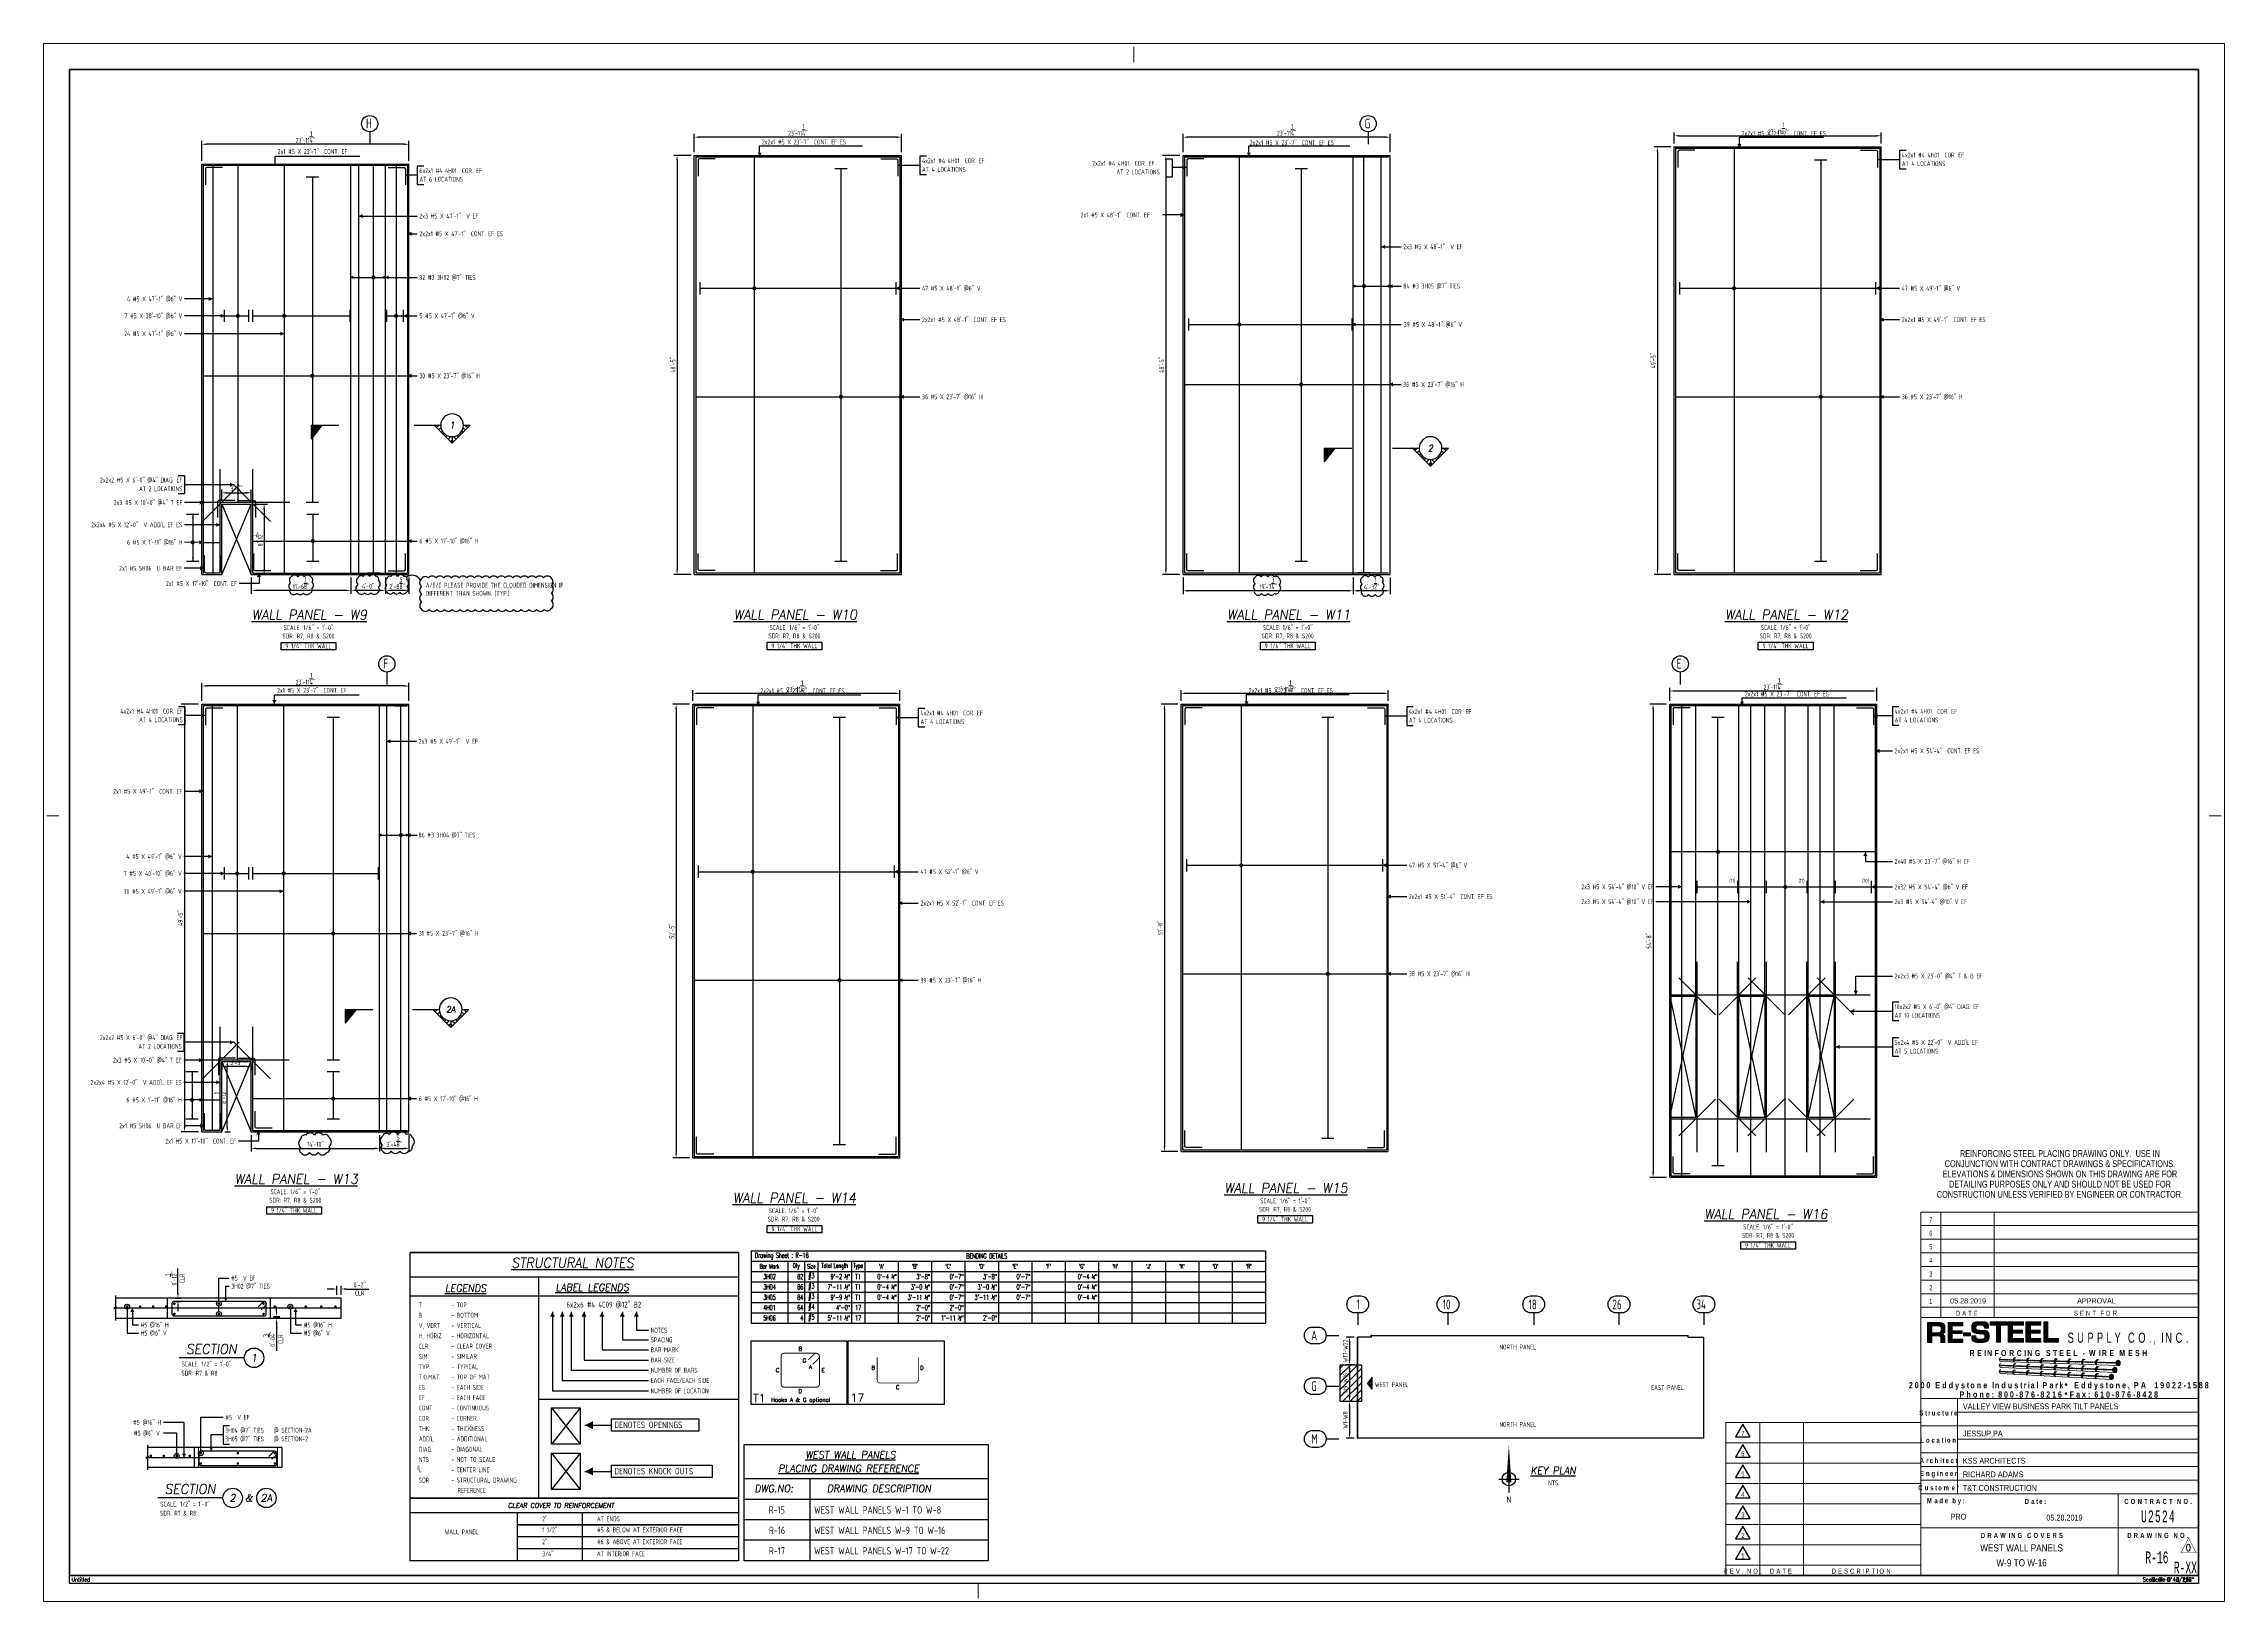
# Paper-space layout 'R-16' of a CAD drawing. Header units: inches. Extents: x 0 to 42, y 0 to 30.
# The model-space entities are those that its viewports show. They can reach past a viewport. Long polylines and large blocks are cut down to what shows.
import ezdxf
from ezdxf.enums import TextEntityAlignment as Align

# ---------------------------------------------------------------- set-up
doc = ezdxf.new("R2010")
doc.units = ezdxf.units.IN
doc.header["$MEASUREMENT"] = 0
doc.linetypes.add('HIDDEN', pattern=[6, 3, -3])
doc.linetypes.add('PHANTOM', pattern=[2.5, 1.25, -0.25, 0.25, -0.25, 0.25, -0.25])
doc.layers.get('0').update_dxf_attribs({"linetype": 'CONTINUOUS'})
doc.layers.get('Defpoints').update_dxf_attribs({"linetype": 'CONTINUOUS'})
for name, color, linetype in [('0-25', 7, 'CONTINUOUS'), ('0-25TEXT', 7, 'CONTINUOUS'), ('0-35', 3, 'CONTINUOUS'), ('0-35TEXT', 3, 'CONTINUOUS'), ('0-50', 10, 'CONTINUOUS'), ('3', 3, 'CONTINUOUS'), ('4', 4, 'CONTINUOUS'), ('5', 4, 'CONTINUOUS'), ('BAR-LBL', 2, 'CONTINUOUS'), ('BARLIST', 7, 'CONTINUOUS'), ('CADS-BAR-SKETCH', 7, 'CONTINUOUS'), ('DETAIL', 83, 'CONTINUOUS'), ('GRID', 8, 'PHANTOM'), ('Hatch', 253, 'CONTINUOUS'), ('Hgblock', 7, 'CONTINUOUS'), ('hidden', 7, 'HIDDEN'), ('INTERMEDIATERANGELAY', 7, 'CONTINUOUS'), ('RANGELAY', 7, 'CONTINUOUS'), ('REBARS', 4, 'CONTINUOUS')]:
    doc.layers.add(name, color=color, linetype=linetype)
for name, color, linetype, lineweight in [('AST-TB8', 1, 'CONTINUOUS', 13), ('Level 2', 7, 'CONTINUOUS', 13), ('LOGO BLUE', 5, 'CONTINUOUS', 13), ('LOGO RED', 1, 'CONTINUOUS', 13), ('TEXT', 12, 'CONTINUOUS', 13), ('TITLE BLOCK WT-3', 7, 'CONTINUOUS', 40)]:
    doc.layers.add(name, color=color, linetype=linetype, lineweight=lineweight)
doc.layers.add('COVER', color=6, linetype='CONTINUOUS', lineweight=0, plot=False)
doc.layers.add('TITLE BLOCK BORDER - NO PLOT', color=3, linetype='CONTINUOUS', lineweight=13, plot=False)
doc.layers.add('VIEWPORT_ENTS', color=3, linetype='CONTINUOUS', plot=False)
doc.layers.add('VIEWPORTS', color=5, linetype='CONTINUOUS', plot=False)
doc.styles.add('AR', font='ARCHQUIK.shx', dxfattribs={"width": 0.8})
doc.styles.add('FULL SCALE (aSa)', font='ENGINEERING.shx', dxfattribs={"width": 0.75, "height": 0.125})
doc.styles.add('ROMANS', font='romans.shx', dxfattribs={"width": 0.57})
doc.styles.add('ROMANT', font='romant')
doc.styles.add('Style-FANCY', font='romans.shx')
doc.styles.add('Styledgn002', font='dgn002.shx')
doc.styles.add('TECHNIC', font='technic_.ttf', dxfattribs={"width": 0.8})
doc.dimstyles.new('CADS_DIM_48', dxfattribs={"dimscale": 48, "dimtxt": 0.09375, "dimasz": 0.09375, "dimexe": 0.0625, "dimexo": 0.0625, "dimgap": 0.09375, "dimtad": 0, "dimtih": 1, "dimtoh": 1, "dimzin": 1, "dimdsep": 46, "dimlunit": 4, "dimtxsty": 'AR', "dimblk": 'CLOSED', "dimcen": 0.1875, "dimadec": 0, "dimazin": 0, "dimtfac": 1, "dimtofl": 0, "dimtmove": 0, "dimatfit": 1, "dimldrblk": 'DOTBLANK', "dimfxl": 1, "dimtzin": 0, "dimarcsym": 0})

# ---------------------------------------------------------------- blocks, each defined once
blk = doc.blocks.new('Rev# Block')
at = {"layer": '0-25TEXT', "const_width": 0.0143, "elevation": 0.021}
blk.add_lwpolyline([(0.219, 0.465), (0.219, 0.465), (0.472, -0.021), (-0.033, -0.021)], close=True, dxfattribs=at)
at = {"layer": 'AST-TB8', "linetype": 'Continuous', "style": 'Style-FANCY', "width": 0.888888, "flags": 12}
blk.add_attdef('R', text='', height=0.225, dxfattribs=at).set_placement((0.219, 0.035), align=Align.CENTER)
blk = doc.blocks.new('30x42')
at = {"layer": 'Level 2'}
for p, q in [((21, 29.935), (21, 29.645)), ((0.296, 15.129), (0.064, 15.129)), ((41.704, 15.129), (41.936, 15.129)), ((18, 0.355), (18, 0.065))]:
    blk.add_line(p, q, dxfattribs=at)
at = {"layer": 'TITLE BLOCK BORDER - NO PLOT', "flags": 128}
blk.add_lwpolyline([(42, 30), (0, 30), (0, 0), (42, 0), (42, 30)], close=True, dxfattribs=at)
at = {"layer": 'TITLE BLOCK WT-3', "flags": 128}
blk.add_lwpolyline([(41.5, 29.5), (0.5, 29.5), (0.5, 0.5), (41.5, 0.5), (41.5, 29.5)], close=True, dxfattribs=at)
blk = doc.blocks.new('A$C60980096')
at = {"layer": 'COVER', "insert": (-0.086, -0.093), "char_height": 0.22635, "attachment_point": 5, "line_spacing_factor": 0.6, "style": 'FULL SCALE (aSa)'}
blk.add_mtext('{\\fCourier New|b0|i0|c0|p54;\\W0.4921;R-XX}', dxfattribs=at)
at = {"layer": 'DETAIL', "style": 'ROMANS', "flags": 1}
blk.add_attdef('DRAWINGNO-Invisible', (0, 0), '', height=12, dxfattribs=at)
blk = doc.blocks.new('*D74')
at = {"layer": 'COVER', "color": 0, "lineweight": -2, "transparency": 16777216}
for p, q in [((15885.3, 1323.1), (15885.3, 1350.5)), ((16165.8, 1346), (15892.1, 1346)), ((16172.6, 1323.1), (16172.6, 1350.5))]:
    blk.add_line(p, q, dxfattribs=at)
at = {"layer": 'COVER', "color": 0, "transparency": 16777216}
for points in [[(15892.1, 1347.1), (15892.1, 1344.9), (15885.3, 1346)], [(16165.8, 1347.1), (16165.8, 1344.9), (16172.6, 1346)]]:
    blk.add_solid(points, dxfattribs=at)
at = {"layer": 'Defpoints', "color": 0, "transparency": 16777216}
for p in [(15885.3, 1346), (15885.3, 1318.6), (16172.6, 1318.6)]:
    blk.add_point(p, dxfattribs=at)
at = {"layer": 'COVER', "color": 0, "transparency": 16777216, "insert": (16028.9, 1356.1), "char_height": 6.75, "attachment_point": 5, "style": 'AR'}
blk.add_mtext('23\'-11{\\H1.000000x;\\S1/4;}"', dxfattribs=at)
blk = doc.blocks.new('_DotBlank')
at = {"layer": '0-35', "color": 0, "lineweight": -2}
blk.add_line((-0.5, 0), (-1, 0), dxfattribs=at)
blk.add_circle((0, 0), 0.5, dxfattribs=at)
blk = doc.blocks.new('*D75')
at = {"layer": 'COVER', "color": 0, "lineweight": -2, "transparency": 16777216}
for p, q in [((15958.4, 847.1), (15976.3, 847.1)), ((15971.8, 840.3), (15971.8, 756.3)), ((15958.4, 749.6), (15976.3, 749.6))]:
    blk.add_line(p, q, dxfattribs=at)
at = {"layer": 'COVER', "color": 0, "transparency": 16777216}
for points in [[(15970.6, 840.3), (15972.9, 840.3), (15971.8, 847.1)], [(15970.6, 756.3), (15972.9, 756.3), (15971.8, 749.6)]]:
    blk.add_solid(points, dxfattribs=at)
at = {"layer": 'Defpoints', "color": 0, "transparency": 16777216}
for p in [(15953.9, 847.1), (15953.9, 749.6), (15971.8, 749.6)]:
    blk.add_point(p, dxfattribs=at)
at = {"layer": 'COVER', "color": 0, "transparency": 16777216, "insert": (15961.7, 798.3), "char_height": 6.75, "attachment_point": 5, "rotation": 90, "style": 'AR'}
blk.add_mtext('8\'-1{\\H1.000000x;\\S1/2;}"', dxfattribs=at)
blk = doc.blocks.new('*D76')
at = {"layer": 'COVER', "color": 0, "lineweight": -2, "transparency": 16777216}
for p, q in [((15912.9, 851.6), (15912.9, 867.2)), ((15953.9, 851.6), (15953.9, 867.2)), ((15919.7, 862.7), (15947.2, 862.7))]:
    blk.add_line(p, q, dxfattribs=at)
at = {"layer": 'COVER', "color": 0, "transparency": 16777216}
for points in [[(15919.7, 863.8), (15919.7, 861.5), (15912.9, 862.7)], [(15947.2, 863.8), (15947.2, 861.5), (15953.9, 862.7)]]:
    blk.add_solid(points, dxfattribs=at)
at = {"layer": 'Defpoints', "color": 0, "transparency": 16777216}
for p in [(15953.9, 862.7), (15912.9, 847.1), (15953.9, 847.1)]:
    blk.add_point(p, dxfattribs=at)
at = {"layer": 'COVER', "color": 0, "transparency": 16777216, "insert": (15933.4, 868.4), "char_height": 6.75, "attachment_point": 5, "style": 'AR'}
blk.add_mtext('3\'-5"', dxfattribs=at)
blk = doc.blocks.new('*D77')
at = {"layer": 'COVER', "color": 0, "lineweight": -2, "transparency": 16777216}
for p, q in [((16563.7, 1330.6), (16539.8, 1330.6)), ((16544.3, 1323.8), (16544.3, 756.3)), ((16563.7, 749.6), (16539.8, 749.6))]:
    blk.add_line(p, q, dxfattribs=at)
at = {"layer": 'COVER', "color": 0, "transparency": 16777216}
for points in [[(16543.2, 1323.8), (16545.4, 1323.8), (16544.3, 1330.6)], [(16543.2, 756.3), (16545.4, 756.3), (16544.3, 749.6)]]:
    blk.add_solid(points, dxfattribs=at)
at = {"layer": 'Defpoints', "color": 0, "transparency": 16777216}
for p in [(16568.2, 1330.6), (16544.3, 749.6), (16568.2, 749.6)]:
    blk.add_point(p, dxfattribs=at)
at = {"layer": 'COVER', "color": 0, "transparency": 16777216, "insert": (16538.6, 1040.1), "char_height": 6.75, "attachment_point": 5, "rotation": 90, "style": 'AR'}
blk.add_mtext('48\'-5"', dxfattribs=at)
blk = doc.blocks.new('*D78')
at = {"layer": 'COVER', "color": 0, "lineweight": -2, "transparency": 16777216}
for p, q in [((16568.2, 1335.1), (16568.2, 1360.3)), ((16848.7, 1355.8), (16575, 1355.8)), ((16855.5, 1335.1), (16855.5, 1360.3))]:
    blk.add_line(p, q, dxfattribs=at)
at = {"layer": 'COVER', "color": 0, "transparency": 16777216}
for points in [[(16575, 1357), (16575, 1354.7), (16568.2, 1355.8)], [(16848.7, 1357), (16848.7, 1354.7), (16855.5, 1355.8)]]:
    blk.add_solid(points, dxfattribs=at)
at = {"layer": 'Defpoints', "color": 0, "transparency": 16777216}
for p in [(16568.2, 1355.8), (16568.2, 1330.6), (16855.5, 1330.6)]:
    blk.add_point(p, dxfattribs=at)
at = {"layer": 'COVER', "color": 0, "transparency": 16777216, "insert": (16711.8, 1366), "char_height": 6.75, "attachment_point": 5, "style": 'AR'}
blk.add_mtext('23\'-11{\\H1.000000x;\\S1/4;}"', dxfattribs=at)
blk = doc.blocks.new('*D79')
at = {"layer": 'COVER', "color": 0, "lineweight": -2, "transparency": 16777216}
for p, q in [((17241.5, 1330.6), (17217.6, 1330.6)), ((17222.1, 1323.8), (17222.1, 756.3)), ((17241.5, 749.6), (17217.6, 749.6))]:
    blk.add_line(p, q, dxfattribs=at)
at = {"layer": 'COVER', "color": 0, "transparency": 16777216}
for points in [[(17221, 1323.8), (17223.3, 1323.8), (17222.1, 1330.6)], [(17221, 756.3), (17223.3, 756.3), (17222.1, 749.6)]]:
    blk.add_solid(points, dxfattribs=at)
at = {"layer": 'Defpoints', "color": 0, "transparency": 16777216}
for p in [(17246, 1330.6), (17222.1, 749.6), (17246, 749.6)]:
    blk.add_point(p, dxfattribs=at)
at = {"layer": 'COVER', "color": 0, "transparency": 16777216, "insert": (17216.4, 1040.1), "char_height": 6.75, "attachment_point": 5, "rotation": 90, "style": 'AR'}
blk.add_mtext('48\'-5"', dxfattribs=at)
blk = doc.blocks.new('*D80')
at = {"layer": 'COVER', "color": 0, "lineweight": -2, "transparency": 16777216}
for p, q in [((17246, 1335.1), (17246, 1360.3)), ((17526.5, 1355.8), (17252.8, 1355.8)), ((17533.3, 1335.1), (17533.3, 1360.3))]:
    blk.add_line(p, q, dxfattribs=at)
at = {"layer": 'COVER', "color": 0, "transparency": 16777216}
for points in [[(17252.8, 1357), (17252.8, 1354.7), (17246, 1355.8)], [(17526.5, 1357), (17526.5, 1354.7), (17533.3, 1355.8)]]:
    blk.add_solid(points, dxfattribs=at)
at = {"layer": 'Defpoints', "color": 0, "transparency": 16777216}
for p in [(17246, 1355.8), (17246, 1330.6), (17533.3, 1330.6)]:
    blk.add_point(p, dxfattribs=at)
at = {"layer": 'COVER', "color": 0, "transparency": 16777216, "insert": (17389.7, 1366), "char_height": 6.75, "attachment_point": 5, "style": 'AR'}
blk.add_mtext('23\'-11{\\H1.000000x;\\S1/4;}"', dxfattribs=at)
blk = doc.blocks.new('*D81')
at = {"layer": 'COVER', "color": 0, "lineweight": -2, "transparency": 16777216}
for p, q in [((17926.8, 1347.1), (17926.8, 1362.2)), ((18214.1, 1347.1), (18214.1, 1362.2)), ((17933.6, 1357.7), (18207.3, 1357.7))]:
    blk.add_line(p, q, dxfattribs=at)
at = {"layer": 'COVER', "color": 0, "transparency": 16777216}
for points in [[(17933.6, 1358.8), (17933.6, 1356.6), (17926.8, 1357.7)], [(18207.3, 1358.8), (18207.3, 1356.6), (18214.1, 1357.7)]]:
    blk.add_solid(points, dxfattribs=at)
at = {"layer": 'Defpoints', "color": 0, "transparency": 16777216}
for p in [(18214.1, 1357.7), (17926.8, 1342.6), (18214.1, 1342.6)]:
    blk.add_point(p, dxfattribs=at)
at = {"layer": 'COVER', "color": 0, "transparency": 16777216, "insert": (18070.4, 1367.8), "char_height": 6.75, "attachment_point": 5, "style": 'AR'}
blk.add_mtext('23\'-11{\\H1.000000x;\\S1/4;}"', dxfattribs=at)
blk = doc.blocks.new('*D82')
at = {"layer": 'COVER', "color": 0, "lineweight": -2, "transparency": 16777216}
for p, q in [((17922.3, 1342.6), (17899.2, 1342.6)), ((17903.7, 1335.8), (17903.7, 756.3)), ((17922.3, 749.6), (17899.2, 749.6))]:
    blk.add_line(p, q, dxfattribs=at)
at = {"layer": 'COVER', "color": 0, "transparency": 16777216}
for points in [[(17902.6, 1335.8), (17904.8, 1335.8), (17903.7, 1342.6)], [(17902.6, 756.3), (17904.8, 756.3), (17903.7, 749.6)]]:
    blk.add_solid(points, dxfattribs=at)
at = {"layer": 'Defpoints', "color": 0, "transparency": 16777216}
for p in [(17926.8, 1342.6), (17903.7, 749.6), (17926.8, 749.6)]:
    blk.add_point(p, dxfattribs=at)
at = {"layer": 'COVER', "color": 0, "transparency": 16777216, "insert": (17897.9, 1046.1), "char_height": 6.75, "attachment_point": 5, "rotation": 90, "style": 'AR'}
blk.add_mtext('49\'-5"', dxfattribs=at)
blk = doc.blocks.new('*D83')
at = {"layer": 'COVER', "color": 0, "lineweight": -2, "transparency": 16777216}
for p, q in [((15880.8, 569.5), (15856.9, 569.5)), ((15861.4, 562.8), (15861.4, -16.7)), ((15880.8, -23.5), (15856.9, -23.5))]:
    blk.add_line(p, q, dxfattribs=at)
at = {"layer": 'COVER', "color": 0, "transparency": 16777216}
for points in [[(15860.3, 562.8), (15862.5, 562.8), (15861.4, 569.5)], [(15860.3, -16.7), (15862.5, -16.7), (15861.4, -23.5)]]:
    blk.add_solid(points, dxfattribs=at)
at = {"layer": 'Defpoints', "color": 0, "transparency": 16777216}
for p in [(15885.3, 569.5), (15861.4, -23.5), (15885.3, -23.5)]:
    blk.add_point(p, dxfattribs=at)
at = {"layer": 'COVER', "color": 0, "transparency": 16777216, "insert": (15855.7, 273), "char_height": 6.75, "attachment_point": 5, "rotation": 90, "style": 'AR'}
blk.add_mtext('49\'-5"', dxfattribs=at)
blk = doc.blocks.new('*D84')
at = {"layer": 'COVER', "color": 0, "lineweight": -2, "transparency": 16777216}
for p, q in [((15885.3, 574), (15885.3, 599.3)), ((16165.8, 594.8), (15892.1, 594.8)), ((16172.6, 574), (16172.6, 599.3))]:
    blk.add_line(p, q, dxfattribs=at)
at = {"layer": 'COVER', "color": 0, "transparency": 16777216}
for points in [[(15892.1, 595.9), (15892.1, 593.7), (15885.3, 594.8)], [(16165.8, 595.9), (16165.8, 593.7), (16172.6, 594.8)]]:
    blk.add_solid(points, dxfattribs=at)
at = {"layer": 'Defpoints', "color": 0, "transparency": 16777216}
for p in [(15885.3, 594.8), (15885.3, 569.5), (16172.6, 569.5)]:
    blk.add_point(p, dxfattribs=at)
at = {"layer": 'COVER', "color": 0, "transparency": 16777216, "insert": (16028.9, 604.9), "char_height": 6.75, "attachment_point": 5, "style": 'AR'}
blk.add_mtext('23\'-11{\\H1.000000x;\\S1/4;}"', dxfattribs=at)
blk = doc.blocks.new('*D85')
at = {"layer": 'COVER', "color": 0, "lineweight": -2, "transparency": 16777216}
for p, q in [((15912.9, 69.5), (15912.9, 62.5)), ((15947.2, 67), (15919.7, 67)), ((15953.9, 69.5), (15953.9, 62.5))]:
    blk.add_line(p, q, dxfattribs=at)
at = {"layer": 'COVER', "color": 0, "transparency": 16777216}
for points in [[(15919.7, 68.1), (15919.7, 65.9), (15912.9, 67)], [(15947.2, 68.1), (15947.2, 65.9), (15953.9, 67)]]:
    blk.add_solid(points, dxfattribs=at)
at = {"layer": 'Defpoints', "color": 0, "transparency": 16777216}
for p in [(15912.9, 74), (15953.9, 74), (15912.9, 67)]:
    blk.add_point(p, dxfattribs=at)
at = {"layer": 'COVER', "color": 0, "transparency": 16777216, "insert": (15933.4, 72.7), "char_height": 6.75, "attachment_point": 5, "style": 'AR'}
blk.add_mtext('3\'-5"', dxfattribs=at)
blk = doc.blocks.new('*D86')
at = {"layer": 'COVER', "color": 0, "lineweight": -2, "transparency": 16777216}
for p, q in [((15917.4, 74), (15925.1, 74)), ((15920.6, -16.7), (15920.6, 67.3)), ((15917.4, -23.5), (15925.1, -23.5))]:
    blk.add_line(p, q, dxfattribs=at)
at = {"layer": 'COVER', "color": 0, "transparency": 16777216}
for points in [[(15919.5, 67.3), (15921.8, 67.3), (15920.6, 74)], [(15919.5, -16.7), (15921.8, -16.7), (15920.6, -23.5)]]:
    blk.add_solid(points, dxfattribs=at)
at = {"layer": 'Defpoints', "color": 0, "transparency": 16777216}
for p in [(15912.9, 74), (15920.6, 74), (15912.9, -23.5)]:
    blk.add_point(p, dxfattribs=at)
at = {"layer": 'COVER', "color": 0, "transparency": 16777216, "insert": (15910.6, 25.3), "char_height": 6.75, "attachment_point": 5, "rotation": 90, "style": 'AR'}
blk.add_mtext('8\'-1{\\H1.000000x;\\S1/2;}"', dxfattribs=at)
blk = doc.blocks.new('*D87')
at = {"layer": 'COVER', "color": 0, "lineweight": -2, "transparency": 16777216}
for p, q in [((16566.1, 574), (16566.1, 589.2)), ((16572.8, 584.7), (16846.6, 584.7)), ((16853.3, 574), (16853.3, 589.2))]:
    blk.add_line(p, q, dxfattribs=at)
at = {"layer": 'COVER', "color": 0, "transparency": 16777216}
for points in [[(16572.8, 585.8), (16572.8, 583.5), (16566.1, 584.7)], [(16846.6, 585.8), (16846.6, 583.5), (16853.3, 584.7)]]:
    blk.add_solid(points, dxfattribs=at)
at = {"layer": 'Defpoints', "color": 0, "transparency": 16777216}
for p in [(16853.3, 584.7), (16566.1, 569.5), (16853.3, 569.5)]:
    blk.add_point(p, dxfattribs=at)
at = {"layer": 'COVER', "color": 0, "transparency": 16777216, "insert": (16709.7, 594.8), "char_height": 6.75, "attachment_point": 5, "style": 'AR'}
blk.add_mtext('23\'-11{\\H1.000000x;\\S1/4;}"', dxfattribs=at)
blk = doc.blocks.new('*D88')
at = {"layer": 'COVER', "color": 0, "lineweight": -2, "transparency": 16777216}
for p, q in [((16561.6, 569.5), (16538.5, 569.5)), ((16543, 562.8), (16543, -52.7)), ((16561.6, -59.5), (16538.5, -59.5))]:
    blk.add_line(p, q, dxfattribs=at)
at = {"layer": 'COVER', "color": 0, "transparency": 16777216}
for points in [[(16541.8, 562.8), (16544.1, 562.8), (16543, 569.5)], [(16541.8, -52.7), (16544.1, -52.7), (16543, -59.5)]]:
    blk.add_solid(points, dxfattribs=at)
at = {"layer": 'Defpoints', "color": 0, "transparency": 16777216}
for p in [(16566.1, 569.5), (16543, -59.5), (16566.1, -59.5)]:
    blk.add_point(p, dxfattribs=at)
at = {"layer": 'COVER', "color": 0, "transparency": 16777216, "insert": (16537.2, 255), "char_height": 6.75, "attachment_point": 5, "rotation": 90, "style": 'AR'}
blk.add_mtext('52\'-5"', dxfattribs=at)
blk = doc.blocks.new('*D89')
at = {"layer": 'COVER', "color": 0, "lineweight": -2, "transparency": 16777216}
for p, q in [((17243.3, 574), (17243.3, 589.2)), ((17250.1, 584.7), (17523.8, 584.7)), ((17530.6, 574), (17530.6, 589.2))]:
    blk.add_line(p, q, dxfattribs=at)
at = {"layer": 'COVER', "color": 0, "transparency": 16777216}
for points in [[(17250.1, 585.8), (17250.1, 583.5), (17243.3, 584.7)], [(17523.8, 585.8), (17523.8, 583.5), (17530.6, 584.7)]]:
    blk.add_solid(points, dxfattribs=at)
at = {"layer": 'Defpoints', "color": 0, "transparency": 16777216}
for p in [(17530.6, 584.7), (17243.3, 569.5), (17530.6, 569.5)]:
    blk.add_point(p, dxfattribs=at)
at = {"layer": 'COVER', "color": 0, "transparency": 16777216, "insert": (17386.9, 594.8), "char_height": 6.75, "attachment_point": 5, "style": 'AR'}
blk.add_mtext('23\'-11{\\H1.000000x;\\S1/4;}"', dxfattribs=at)
blk = doc.blocks.new('*D90')
at = {"layer": 'COVER', "color": 0, "lineweight": -2, "transparency": 16777216}
for p, q in [((17238.8, 569.5), (17215.7, 569.5)), ((17220.2, 562.8), (17220.2, -43.7)), ((17238.8, -50.5), (17215.7, -50.5))]:
    blk.add_line(p, q, dxfattribs=at)
at = {"layer": 'COVER', "color": 0, "transparency": 16777216}
for points in [[(17219.1, 562.8), (17221.3, 562.8), (17220.2, 569.5)], [(17219.1, -43.7), (17221.3, -43.7), (17220.2, -50.5)]]:
    blk.add_solid(points, dxfattribs=at)
at = {"layer": 'Defpoints', "color": 0, "transparency": 16777216}
for p in [(17243.3, 569.5), (17220.2, -50.5), (17243.3, -50.5)]:
    blk.add_point(p, dxfattribs=at)
at = {"layer": 'COVER', "color": 0, "transparency": 16777216, "insert": (17214.4, 259.5), "char_height": 6.75, "attachment_point": 5, "rotation": 90, "style": 'AR'}
blk.add_mtext('51\'-8"', dxfattribs=at)
blk = doc.blocks.new('*D91')
at = {"layer": 'COVER', "color": 0, "lineweight": -2, "transparency": 16777216}
for p, q in [((17920.9, 574), (17920.9, 592.4)), ((17927.6, 587.9), (18201.4, 587.9)), ((18208.1, 574), (18208.1, 592.4))]:
    blk.add_line(p, q, dxfattribs=at)
at = {"layer": 'COVER', "color": 0, "transparency": 16777216}
for points in [[(17927.6, 589), (17927.6, 586.8), (17920.9, 587.9)], [(18201.4, 589), (18201.4, 586.8), (18208.1, 587.9)]]:
    blk.add_solid(points, dxfattribs=at)
at = {"layer": 'Defpoints', "color": 0, "transparency": 16777216}
for p in [(18208.1, 587.9), (17920.9, 569.5), (18208.1, 569.5)]:
    blk.add_point(p, dxfattribs=at)
at = {"layer": 'COVER', "color": 0, "transparency": 16777216, "insert": (18064.5, 598), "char_height": 6.75, "attachment_point": 5, "style": 'AR'}
blk.add_mtext('23\'-11{\\H1.000000x;\\S1/4;}"', dxfattribs=at)
blk = doc.blocks.new('*D92')
at = {"layer": 'COVER', "color": 0, "lineweight": -2, "transparency": 16777216}
for p, q in [((17916.4, 569.5), (17893.2, 569.5)), ((17897.7, 562.8), (17897.7, -79.7)), ((17916.4, -86.5), (17893.2, -86.5))]:
    blk.add_line(p, q, dxfattribs=at)
at = {"layer": 'COVER', "color": 0, "transparency": 16777216}
for points in [[(17896.6, 562.8), (17898.9, 562.8), (17897.7, 569.5)], [(17896.6, -79.7), (17898.9, -79.7), (17897.7, -86.5)]]:
    blk.add_solid(points, dxfattribs=at)
at = {"layer": 'Defpoints', "color": 0, "transparency": 16777216}
for p in [(17920.9, 569.5), (17897.7, -86.5), (17920.9, -86.5)]:
    blk.add_point(p, dxfattribs=at)
at = {"layer": 'COVER', "color": 0, "transparency": 16777216, "insert": (17892, 241.5), "char_height": 6.75, "attachment_point": 5, "rotation": 90, "style": 'AR'}
blk.add_mtext('54\'-8"', dxfattribs=at)
blk = doc.blocks.new('leadrblk')
blk.add_lwpolyline([(0, 0, 0, 1, 0), (1, 0, 1, 1, 0)], format="xyseb")
blk = doc.blocks.new('rendmark')
at = {"color": 4}
blk.add_line((0, -3), (0, 3), dxfattribs=at)
blk = doc.blocks.new('rarrow')
at = {"color": 7}
blk.add_solid([(2, -0.33), (2, 0.33), (0, 0)], dxfattribs=at)
blk = doc.blocks.new('*U132', base_point=(17987.6, -70.5))
at = {"layer": 'RANGELAY'}
blk.add_line((17987.6, -70.5), (17987.6, 551.5), dxfattribs=at)
at = {"layer": 'RANGELAY', "xscale": 2.834645669291339, "yscale": 2.834645669291339}
for name, p, rotation in [('rendmark', (17987.6, 551.5), 269.999996895974), ('rarrow', (17987.6, 551.5), 269.999996895974), ('rendmark', (17987.6, -70.5), 89.99999996644304), ('rarrow', (17987.6, -70.5), 89.99999996644304)]:
    blk.add_blockref(name, p, dxfattribs=dict(at, rotation=rotation))
blk = doc.blocks.new('VPM6F0DC1')
at = {"const_width": 1}
blk.add_lwpolyline([(-0.5, 0, 1), (0.5, 0, 1)], format="xyb", close=True, dxfattribs=at)
blk = doc.blocks.new('*U299', base_point=(18206.5, 364.4))
at = {"layer": 'REBARS', "color": 0}
blk.add_lwpolyline([(18206.5, 364.7), (17923.5, 364.7)], dxfattribs=at)
blk = doc.blocks.new('*U135', base_point=(17958.6, -51.6))
at = {"layer": 'REBARS', "color": 0}
blk.add_lwpolyline([(17958.9, -51.6), (17958.9, 212.4)], dxfattribs=at)
blk = doc.blocks.new('*U1114', base_point=(17958.9, 316.2))
at = {"layer": 'INTERMEDIATERANGELAY'}
for p, q in [((18014.9, 316.2), (18054.9, 316.2)), ((18110.9, 316.2), (18150.9, 316.2))]:
    blk.add_line(p, q, dxfattribs=at)
at = {"layer": 'RANGELAY'}
for p, q in [((17958.9, 316.2), (18014.9, 316.2)), ((18054.9, 316.2), (18110.9, 316.2)), ((18150.9, 316.2), (18200.1, 316.2))]:
    blk.add_line(p, q, dxfattribs=at)
at = {"layer": 'RANGELAY', "xscale": 2.834645669291339, "yscale": 2.834645669291339}
for name, p in [('rendmark', (17958.9, 316.2)), ('rendmark', (18054.9, 316.2)), ('rendmark', (18150.9, 316.2)), ('rarrow', (17958.9, 316.2)), ('rarrow', (18054.9, 316.2)), ('rarrow', (18150.9, 316.2))]:
    blk.add_blockref(name, p, dxfattribs=at)
at = {"layer": 'RANGELAY', "xscale": 2.834645669291339, "yscale": 2.834645669291339, "rotation": 179.999996929531}
for name, p in [('rendmark', (18014.9, 316.2)), ('rendmark', (18110.9, 316.2)), ('rendmark', (18200.1, 316.2)), ('rarrow', (18014.9, 316.2)), ('rarrow', (18110.9, 316.2)), ('rarrow', (18200.1, 316.2))]:
    blk.add_blockref(name, p, dxfattribs=at)
blk = doc.blocks.new('VPM6F12C1')
at = {"const_width": 1}
blk.add_lwpolyline([(-0.5, 0, 1), (0.5, 0, 1)], format="xyb", close=True, dxfattribs=at)
blk = doc.blocks.new('*U180', base_point=(18081.4, -84.5))
at = {"layer": 'REBARS', "color": 0}
blk.add_lwpolyline([(18081.1, -84.5), (18081.1, 567.5)], dxfattribs=at)
blk = doc.blocks.new('*U373', base_point=(18033.7, -84.5))
at = {"layer": 'REBARS', "color": 0}
blk.add_lwpolyline([(18033.4, -84.5), (18033.4, 567.5)], dxfattribs=at)
blk = doc.blocks.new('*U371', base_point=(18129.8, -84.5))
at = {"layer": 'REBARS', "color": 0}
blk.add_lwpolyline([(18129.5, -84.5), (18129.5, 567.5)], dxfattribs=at)
blk = doc.blocks.new('*U375', base_point=(17938, -84.5))
at = {"layer": 'REBARS', "color": 0}
blk.add_lwpolyline([(17937.7, -84.5), (17937.7, 567.5)], dxfattribs=at)
blk = doc.blocks.new('*U333', base_point=(17925.3, 564.8))
at = {"layer": 'REBARS', "color": 0}
blk.add_lwpolyline([(17949.3, 564.5), (17927.3, 564.5, 0.414214), (17925.5, 562.8), (17925.5, 540.8)], format="xyb", dxfattribs=at)
blk = doc.blocks.new('*U713', base_point=(17984.1, 22.2))
at = {"layer": 'REBARS', "color": 0}
blk.add_lwpolyline([(17984.3, 22), (17933.4, -28.9)], dxfattribs=at)
blk = doc.blocks.new('*U714', base_point=(17984.1, 138.9))
at = {"layer": 'REBARS', "color": 0}
blk.add_lwpolyline([(17984.3, 139.1), (17933.4, 190)], dxfattribs=at)
blk = doc.blocks.new('*U715', base_point=(17989.6, 22.1))
at = {"layer": 'REBARS', "color": 0}
blk.add_lwpolyline([(17989.4, 21.9), (18040.2, -29)], dxfattribs=at)
blk = doc.blocks.new('*U716', base_point=(18080, 22))
at = {"layer": 'REBARS', "color": 0}
blk.add_lwpolyline([(18080.2, 21.8), (18029.2, -29)], dxfattribs=at)
blk = doc.blocks.new('*U717', base_point=(18085.6, 22))
at = {"layer": 'REBARS', "color": 0}
blk.add_lwpolyline([(18085.4, 21.8), (18136.2, -29.2)], dxfattribs=at)
blk = doc.blocks.new('*U718', base_point=(18176, 21.9))
at = {"layer": 'REBARS', "color": 0}
blk.add_lwpolyline([(18176.2, 21.7), (18125.2, -29.2)], dxfattribs=at)
blk = doc.blocks.new('*U719', base_point=(17989.7, 138.9))
at = {"layer": 'REBARS', "color": 0}
blk.add_lwpolyline([(17989.5, 139.1), (18040.4, 190)], dxfattribs=at)
blk = doc.blocks.new('*U720', base_point=(18080.1, 138.9))
at = {"layer": 'REBARS', "color": 0}
blk.add_lwpolyline([(18080.3, 139.1), (18029.4, 190)], dxfattribs=at)
blk = doc.blocks.new('*U721', base_point=(18085.7, 138.9))
at = {"layer": 'REBARS', "color": 0}
blk.add_lwpolyline([(18085.5, 139.1), (18136.4, 190)], dxfattribs=at)
blk = doc.blocks.new('*U722', base_point=(18176.1, 138.9))
at = {"layer": 'REBARS', "color": 0}
blk.add_lwpolyline([(18176.3, 139.1), (18125.4, 190)], dxfattribs=at)
blk = doc.blocks.new('*U136', base_point=(18150.6, -51.6))
at = {"layer": 'REBARS', "color": 0}
blk.add_lwpolyline([(18150.9, -51.6), (18150.9, 212.4)], dxfattribs=at)
blk = doc.blocks.new('*U137', base_point=(18111.2, -51.6))
at = {"layer": 'REBARS', "color": 0}
blk.add_lwpolyline([(18110.9, -51.6), (18110.9, 212.4)], dxfattribs=at)
blk = doc.blocks.new('*U138', base_point=(18054.6, -51.6))
at = {"layer": 'REBARS', "color": 0}
blk.add_lwpolyline([(18054.9, -51.6), (18054.9, 212.4)], dxfattribs=at)
blk = doc.blocks.new('*U139', base_point=(18015.2, -51.6))
at = {"layer": 'REBARS', "color": 0}
blk.add_lwpolyline([(18014.9, -51.6), (18014.9, 212.4)], dxfattribs=at)
blk = doc.blocks.new('*U181', base_point=(17922.9, -5.2))
at = {"layer": 'REBARS', "color": 0}
blk.add_lwpolyline([(17922.9, -5.5), (18198.9, -5.5)], dxfattribs=at)
blk = doc.blocks.new('*U377', base_point=(17923.2, -84.5))
at = {"layer": 'REBARS', "color": 0}
blk.add_lwpolyline([(17922.9, -84.5), (17922.9, 567.5)], dxfattribs=at)
blk = doc.blocks.new('*U378', base_point=(18205.8, -84.5))
at = {"layer": 'REBARS', "color": 0}
blk.add_lwpolyline([(18206.1, -84.5), (18206.1, 567.5)], dxfattribs=at)
blk = doc.blocks.new('*U334', base_point=(18203.8, 564.8))
at = {"layer": 'REBARS', "color": 0}
blk.add_lwpolyline([(18179.8, 564.5), (18201.8, 564.5, -0.414213), (18203.5, 562.8), (18203.5, 540.8)], format="xyb", dxfattribs=at)
blk = doc.blocks.new('*U287', base_point=(17922.9, 567.2))
at = {"layer": 'REBARS', "color": 0}
blk.add_lwpolyline([(17922.9, 567.5), (18205.9, 567.5)], dxfattribs=at)
blk = doc.blocks.new('*U182', base_point=(17922.9, 166.2))
at = {"layer": 'REBARS', "color": 0}
blk.add_lwpolyline([(17922.9, 166.5), (18198.9, 166.5)], dxfattribs=at)
blk = doc.blocks.new('*U335', base_point=(17925.3, -81.7))
at = {"layer": 'REBARS', "color": 0}
blk.add_lwpolyline([(17949.3, -81.5), (17927.3, -81.5, -0.414214), (17925.5, -79.7), (17925.5, -57.7)], format="xyb", dxfattribs=at)
blk = doc.blocks.new('*U336', base_point=(18203.8, -81.7))
at = {"layer": 'REBARS', "color": 0}
blk.add_lwpolyline([(18179.8, -81.5), (18201.8, -81.5, 0.414214), (18203.5, -79.7), (18203.5, -57.7)], format="xyb", dxfattribs=at)
blk = doc.blocks.new('*U288', base_point=(17922.9, -84.2))
at = {"layer": 'REBARS', "color": 0}
blk.add_lwpolyline([(17922.9, -84.5), (18205.9, -84.5)], dxfattribs=at)
blk = doc.blocks.new('*U321', base_point=(16573.2, 1325.8))
at = {"layer": 'REBARS', "color": 0}
blk.add_lwpolyline([(16597.2, 1325.6), (16575.2, 1325.6, 0.414214), (16573.5, 1323.8), (16573.5, 1301.8)], format="xyb", dxfattribs=at)
blk = doc.blocks.new('*U322', base_point=(16850.7, 1325.8))
at = {"layer": 'REBARS', "color": 0}
blk.add_lwpolyline([(16826.7, 1325.6), (16848.7, 1325.6, -0.414214), (16850.5, 1323.8), (16850.5, 1301.8)], format="xyb", dxfattribs=at)
blk = doc.blocks.new('*U323', base_point=(16573.2, 754.6))
at = {"layer": 'REBARS', "color": 0}
blk.add_lwpolyline([(16597.2, 754.8), (16575.2, 754.8, -0.414213), (16573.5, 756.6), (16573.5, 778.6)], format="xyb", dxfattribs=at)
blk = doc.blocks.new('*U324', base_point=(16850.5, 754.6))
at = {"layer": 'REBARS', "color": 0}
blk.add_lwpolyline([(16826.5, 754.8), (16848.5, 754.8, 0.414213), (16850.2, 756.6), (16850.2, 778.6)], format="xyb", dxfattribs=at)
blk = doc.blocks.new('*U141', base_point=(10480.7, 1330.7))
at = {"layer": 'RANGELAY'}
blk.add_line((10480.7, 1330.7), (10480.7, 785.7), dxfattribs=at)
at = {"layer": 'RANGELAY', "xscale": 2.834645669291339, "yscale": 2.834645669291339, "zscale": 2.834645669291339}
for name, p, rotation in [('rendmark', (10480.7, 1330.7), 269.9999999999999), ('rarrow', (10480.7, 1330.7), 269.9999999999999), ('rarrow', (10480.7, 785.7), 89.999996929531), ('rendmark', (10480.7, 785.7), 89.999996929531)]:
    blk.add_blockref(name, p, dxfattribs=dict(at, rotation=rotation))
blk = doc.blocks.new('VPM734370')
at = {"const_width": 1}
blk.add_lwpolyline([(-0.5, 0, 1), (0.5, 0, 1)], format="xyb", close=True, dxfattribs=at)
blk = doc.blocks.new('*U285', base_point=(16570.2, 995.5))
at = {"layer": 'REBARS', "color": 0}
blk.add_lwpolyline([(16570.2, 995.8), (16853.2, 995.8)], dxfattribs=at)
blk = doc.blocks.new('*U142', base_point=(10285.3, 1164.4))
at = {"layer": 'RANGELAY'}
blk.add_line((10285.3, 1164.4), (10556.6, 1164.4), dxfattribs=at)
at = {"layer": 'RANGELAY', "xscale": 2.834645669291339, "yscale": 2.834645669291339, "zscale": 2.834645669291339}
for name, p, rotation in [('rendmark', (10285.3, 1164.4), 1.123874301598573e-06), ('rendmark', (10556.6, 1164.4), 179.9999980534053), ('rarrow', (10285.3, 1164.4), 1.123874301598573e-06), ('rarrow', (10556.6, 1164.4), 179.9999980534053)]:
    blk.add_blockref(name, p, dxfattribs=dict(at, rotation=rotation))
blk = doc.blocks.new('VPM7343B0')
at = {"const_width": 1}
blk.add_lwpolyline([(-0.5, 0, 1), (0.5, 0, 1)], format="xyb", close=True, dxfattribs=at)
blk = doc.blocks.new('*U308', base_point=(16651.1, 1328.6))
at = {"layer": 'REBARS', "color": 0}
blk.add_lwpolyline([(16651.4, 1328.6), (16651.4, 751.6)], dxfattribs=at)
blk = doc.blocks.new('*U306', base_point=(16570.5, 1328.6))
at = {"layer": 'REBARS', "color": 0}
blk.add_lwpolyline([(16570.2, 1328.6), (16570.2, 751.6)], dxfattribs=at)
blk = doc.blocks.new('*U307', base_point=(16853.2, 1328.6))
at = {"layer": 'REBARS', "color": 0}
blk.add_lwpolyline([(16853.5, 1328.6), (16853.5, 751.6)], dxfattribs=at)
blk = doc.blocks.new('*U283', base_point=(16570.2, 751.9))
at = {"layer": 'REBARS', "color": 0}
blk.add_lwpolyline([(16570.2, 751.6), (16853.2, 751.6)], dxfattribs=at)
blk = doc.blocks.new('*U284', base_point=(16570.2, 1328.3))
at = {"layer": 'REBARS', "color": 0}
blk.add_lwpolyline([(16570.2, 1328.6), (16853.2, 1328.6)], dxfattribs=at)
blk = doc.blocks.new('*U317', base_point=(17931.8, 1337.8))
at = {"layer": 'REBARS', "color": 0}
blk.add_lwpolyline([(17955.8, 1337.6), (17933.8, 1337.6, 0.414214), (17932.1, 1335.8), (17932.1, 1313.8)], format="xyb", dxfattribs=at)
blk = doc.blocks.new('*U318', base_point=(18209.3, 1337.8))
at = {"layer": 'REBARS', "color": 0}
blk.add_lwpolyline([(18185.3, 1337.6), (18207.3, 1337.6, -0.414214), (18209.1, 1335.8), (18209.1, 1313.8)], format="xyb", dxfattribs=at)
blk = doc.blocks.new('*U319', base_point=(17931.8, 754.6))
at = {"layer": 'REBARS', "color": 0}
blk.add_lwpolyline([(17955.8, 754.8), (17933.8, 754.8, -0.414213), (17932.1, 756.6), (17932.1, 778.6)], format="xyb", dxfattribs=at)
blk = doc.blocks.new('*U320', base_point=(18209.1, 754.6))
at = {"layer": 'REBARS', "color": 0}
blk.add_lwpolyline([(18185.1, 754.8), (18207.1, 754.8, 0.414213), (18208.8, 756.6), (18208.8, 778.6)], format="xyb", dxfattribs=at)
blk = doc.blocks.new('*U154', base_point=(18130.2, 1324.6))
at = {"layer": 'RANGELAY'}
blk.add_line((18130.2, 1324.6), (18130.2, 767.6), dxfattribs=at)
at = {"layer": 'RANGELAY', "xscale": 2.834645669291339, "yscale": 2.834645669291339}
for name, p, rotation in [('rendmark', (18130.2, 1324.6), 269.9999999999999), ('rarrow', (18130.2, 1324.6), 269.9999999999999), ('rendmark', (18130.2, 767.6), 89.999996929531), ('rarrow', (18130.2, 767.6), 89.999996929531)]:
    blk.add_blockref(name, p, dxfattribs=dict(at, rotation=rotation))
blk = doc.blocks.new('VPM734D80')
at = {"const_width": 1}
blk.add_lwpolyline([(-0.5, 0, 1), (0.5, 0, 1)], format="xyb", close=True, dxfattribs=at)
blk = doc.blocks.new('*U282', base_point=(17928.8, 995.5))
at = {"layer": 'REBARS', "color": 0}
blk.add_lwpolyline([(17928.8, 995.8), (18211.8, 995.8)], dxfattribs=at)
blk = doc.blocks.new('*U145', base_point=(10285.3, 1164.4))
at = {"layer": 'RANGELAY'}
blk.add_line((10285.3, 1164.4), (10556.6, 1164.4), dxfattribs=at)
at = {"layer": 'RANGELAY', "xscale": 2.834645669291339, "yscale": 2.834645669291339, "zscale": 2.834645669291339}
for name, p, rotation in [('rendmark', (10285.3, 1164.4), 1.123874301598573e-06), ('rendmark', (10556.6, 1164.4), 179.9999980534053), ('rarrow', (10285.3, 1164.4), 1.123874301598573e-06), ('rarrow', (10556.6, 1164.4), 179.9999980534053)]:
    blk.add_blockref(name, p, dxfattribs=dict(at, rotation=rotation))
blk = doc.blocks.new('VPM734DC0')
at = {"const_width": 1}
blk.add_lwpolyline([(-0.5, 0, 1), (0.5, 0, 1)], format="xyb", close=True, dxfattribs=at)
blk = doc.blocks.new('*U361', base_point=(18009.7, 1340.5))
at = {"layer": 'REBARS', "color": 0}
blk.add_lwpolyline([(18010, 1340.5), (18010, 751.5)], dxfattribs=at)
blk = doc.blocks.new('*U174', base_point=(17929.1, 1340.6))
at = {"layer": 'REBARS', "color": 0}
blk.add_lwpolyline([(17928.8, 1340.6), (17928.8, 751.6)], dxfattribs=at)
blk = doc.blocks.new('*U175', base_point=(18211.8, 1340.5))
at = {"layer": 'REBARS', "color": 0}
blk.add_lwpolyline([(18212.1, 1340.5), (18212.1, 751.5)], dxfattribs=at)
blk = doc.blocks.new('*U280', base_point=(17928.8, 751.9))
at = {"layer": 'REBARS', "color": 0}
blk.add_lwpolyline([(17928.8, 751.6), (18211.8, 751.6)], dxfattribs=at)
blk = doc.blocks.new('*U281', base_point=(17928.8, 1340.3))
at = {"layer": 'REBARS', "color": 0}
blk.add_lwpolyline([(17928.8, 1340.6), (18211.8, 1340.6)], dxfattribs=at)
blk = doc.blocks.new('*U313', base_point=(16571.1, 564.8))
at = {"layer": 'REBARS', "color": 0}
blk.add_lwpolyline([(16595.1, 564.5), (16573.1, 564.5, 0.414214), (16571.3, 562.8), (16571.3, 540.8)], format="xyb", dxfattribs=at)
blk = doc.blocks.new('*U314', base_point=(16848.6, 564.8))
at = {"layer": 'REBARS', "color": 0}
blk.add_lwpolyline([(16824.6, 564.5), (16846.6, 564.5, -0.414214), (16848.3, 562.8), (16848.3, 540.8)], format="xyb", dxfattribs=at)
blk = doc.blocks.new('*U315', base_point=(16571.1, -54.5))
at = {"layer": 'REBARS', "color": 0}
blk.add_lwpolyline([(16595.1, -54.2), (16573.1, -54.2, -0.414213), (16571.3, -52.5), (16571.3, -30.5)], format="xyb", dxfattribs=at)
blk = doc.blocks.new('*U316', base_point=(16848.3, -54.5))
at = {"layer": 'REBARS', "color": 0}
blk.add_lwpolyline([(16824.3, -54.2), (16846.3, -54.2, 0.414213), (16848.1, -52.5), (16848.1, -30.5)], format="xyb", dxfattribs=at)
blk = doc.blocks.new('*U155', base_point=(16769.5, 551.5))
at = {"layer": 'RANGELAY'}
blk.add_line((16769.5, 551.5), (16769.5, -41.5), dxfattribs=at)
at = {"layer": 'RANGELAY', "xscale": 2.834645669291339, "yscale": 2.834645669291339}
for name, p, rotation in [('rendmark', (16769.5, 551.5), 269.9999999999999), ('rarrow', (16769.5, 551.5), 269.9999999999999), ('rarrow', (16769.5, -41.5), 89.999996929531), ('rendmark', (16769.5, -41.5), 89.999996929531)]:
    blk.add_blockref(name, p, dxfattribs=dict(at, rotation=rotation))
blk = doc.blocks.new('VPM735790')
at = {"const_width": 1}
blk.add_lwpolyline([(-0.5, 0, 1), (0.5, 0, 1)], format="xyb", close=True, dxfattribs=at)
blk = doc.blocks.new('*U279', base_point=(16568.1, 186.4))
at = {"layer": 'REBARS', "color": 0}
blk.add_lwpolyline([(16568.1, 186.8), (16851.1, 186.8)], dxfattribs=at)
blk = doc.blocks.new('*U148', base_point=(10285.3, 1164.4))
at = {"layer": 'RANGELAY'}
blk.add_line((10285.3, 1164.4), (10556.6, 1164.4), dxfattribs=at)
at = {"layer": 'RANGELAY', "xscale": 2.834645669291339, "yscale": 2.834645669291339, "zscale": 2.834645669291339}
for name, p, rotation in [('rendmark', (10285.3, 1164.4), 1.123874301598573e-06), ('rendmark', (10556.6, 1164.4), 179.9999980534053), ('rarrow', (10285.3, 1164.4), 1.123874301598573e-06), ('rarrow', (10556.6, 1164.4), 179.9999980534053)]:
    blk.add_blockref(name, p, dxfattribs=dict(at, rotation=rotation))
blk = doc.blocks.new('VPM7357D0')
at = {"const_width": 1}
blk.add_lwpolyline([(-0.5, 0, 1), (0.5, 0, 1)], format="xyb", close=True, dxfattribs=at)
blk = doc.blocks.new('*U360', base_point=(16649, 567.7))
at = {"layer": 'REBARS', "color": 0}
blk.add_lwpolyline([(16649.3, 567.7), (16649.3, -57.3)], dxfattribs=at)
blk = doc.blocks.new('*U176', base_point=(16568.4, 567.6))
at = {"layer": 'REBARS', "color": 0}
blk.add_lwpolyline([(16568.1, 567.6), (16568.1, -57.4)], dxfattribs=at)
blk = doc.blocks.new('*U177', base_point=(16851, 567.6))
at = {"layer": 'REBARS', "color": 0}
blk.add_lwpolyline([(16851.3, 567.6), (16851.3, -57.4)], dxfattribs=at)
blk = doc.blocks.new('*U277', base_point=(16568.1, -57.2))
at = {"layer": 'REBARS', "color": 0}
blk.add_lwpolyline([(16568.1, -57.5), (16851.1, -57.5)], dxfattribs=at)
blk = doc.blocks.new('*U278', base_point=(16568.1, 567.2))
at = {"layer": 'REBARS', "color": 0}
blk.add_lwpolyline([(16568.1, 567.5), (16851.1, 567.5)], dxfattribs=at)
blk = doc.blocks.new('*U309', base_point=(17248.3, 564.8))
at = {"layer": 'REBARS', "color": 0}
blk.add_lwpolyline([(17272.3, 564.5), (17250.3, 564.5, 0.414214), (17248.6, 562.8), (17248.6, 540.8)], format="xyb", dxfattribs=at)
blk = doc.blocks.new('*U310', base_point=(17525.8, 564.8))
at = {"layer": 'REBARS', "color": 0}
blk.add_lwpolyline([(17501.8, 564.5), (17523.8, 564.5, -0.414214), (17525.6, 562.8), (17525.6, 540.8)], format="xyb", dxfattribs=at)
blk = doc.blocks.new('*U311', base_point=(17248.3, -45.5))
at = {"layer": 'REBARS', "color": 0}
blk.add_lwpolyline([(17272.3, -45.2), (17250.3, -45.2, -0.414213), (17248.6, -43.5), (17248.6, -21.5)], format="xyb", dxfattribs=at)
blk = doc.blocks.new('*U312', base_point=(17525.6, -45.5))
at = {"layer": 'REBARS', "color": 0}
blk.add_lwpolyline([(17501.6, -45.2), (17523.6, -45.2, 0.414213), (17525.3, -43.5), (17525.3, -21.5)], format="xyb", dxfattribs=at)
blk = doc.blocks.new('*U156', base_point=(17446.7, 551.5))
at = {"layer": 'RANGELAY'}
blk.add_line((17446.7, 551.5), (17446.7, -32.5), dxfattribs=at)
at = {"layer": 'RANGELAY', "xscale": 2.834645669291339, "yscale": 2.834645669291339}
for name, p, rotation in [('rendmark', (17446.7, 551.5), 269.9999999999999), ('rarrow', (17446.7, 551.5), 269.9999999999999), ('rarrow', (17446.7, -32.5), 89.999996929531), ('rendmark', (17446.7, -32.5), 89.999996929531)]:
    blk.add_blockref(name, p, dxfattribs=dict(at, rotation=rotation))
blk = doc.blocks.new('VPM7361A0')
at = {"const_width": 1}
blk.add_lwpolyline([(-0.5, 0, 1), (0.5, 0, 1)], format="xyb", close=True, dxfattribs=at)
blk = doc.blocks.new('*U276', base_point=(17245.3, 195.4))
at = {"layer": 'REBARS', "color": 0}
blk.add_lwpolyline([(17245.3, 195.8), (17528.3, 195.8)], dxfattribs=at)
blk = doc.blocks.new('*U151', base_point=(10285.3, 1164.4))
at = {"layer": 'RANGELAY'}
blk.add_line((10285.3, 1164.4), (10556.6, 1164.4), dxfattribs=at)
at = {"layer": 'RANGELAY', "xscale": 2.834645669291339, "yscale": 2.834645669291339, "zscale": 2.834645669291339}
for name, p, rotation in [('rendmark', (10285.3, 1164.4), 1.123874301598573e-06), ('rendmark', (10556.6, 1164.4), 179.9999980534053), ('rarrow', (10285.3, 1164.4), 1.123874301598573e-06), ('rarrow', (10556.6, 1164.4), 179.9999980534053)]:
    blk.add_blockref(name, p, dxfattribs=dict(at, rotation=rotation))
blk = doc.blocks.new('VPM7361E0')
at = {"const_width": 1}
blk.add_lwpolyline([(-0.5, 0, 1), (0.5, 0, 1)], format="xyb", close=True, dxfattribs=at)
blk = doc.blocks.new('*U359', base_point=(17326.2, 567.6))
at = {"layer": 'REBARS', "color": 0}
blk.add_lwpolyline([(17326.5, 567.6), (17326.5, -48.4)], dxfattribs=at)
blk = doc.blocks.new('*U178', base_point=(17245.6, 567.6))
at = {"layer": 'REBARS', "color": 0}
blk.add_lwpolyline([(17245.3, 567.6), (17245.3, -48.4)], dxfattribs=at)
blk = doc.blocks.new('*U179', base_point=(17528.3, 567.6))
at = {"layer": 'REBARS', "color": 0}
blk.add_lwpolyline([(17528.6, 567.6), (17528.6, -48.4)], dxfattribs=at)
blk = doc.blocks.new('*U274', base_point=(17245.3, -48.2))
at = {"layer": 'REBARS', "color": 0}
blk.add_lwpolyline([(17245.3, -48.5), (17528.3, -48.5)], dxfattribs=at)
blk = doc.blocks.new('*U275', base_point=(17245.3, 567.2))
at = {"layer": 'REBARS', "color": 0}
blk.add_lwpolyline([(17245.3, 567.5), (17528.3, 567.5)], dxfattribs=at)
blk = doc.blocks.new('*D163')
at = {"layer": '0-35', "color": 0, "lineweight": -2, "transparency": 16777216}
for p, q in [((19297.8, 863.7), (19294.1, 863.7)), ((19295.6, 861.4), (19295.6, 853.2)), ((19297.9, 850.9), (19294.1, 850.9))]:
    blk.add_line(p, q, dxfattribs=at)
at = {"layer": '0-35', "color": 0, "transparency": 16777216}
for points in [[(19295.2, 861.4), (19296, 861.4), (19295.6, 863.7)], [(19295.2, 853.2), (19296, 853.2), (19295.6, 850.9)]]:
    blk.add_solid(points, dxfattribs=at)
at = {"layer": 'Defpoints', "color": 0, "transparency": 16777216}
for p in [(19299.3, 863.7), (19295.6, 850.9), (19299.4, 850.9)]:
    blk.add_point(p, dxfattribs=at)
at = {"layer": '0-35', "color": 0, "transparency": 16777216, "insert": (19293.7, 857.3), "char_height": 2.25, "attachment_point": 5, "rotation": 90, "style": 'AR'}
blk.add_mtext('W17-W22', dxfattribs=at)
blk = doc.blocks.new('*D164')
at = {"layer": '0-35', "color": 0, "lineweight": -2, "transparency": 16777216}
for p, q in [((19297.9, 850.9), (19294.1, 850.9)), ((19295.6, 848.7), (19295.6, 836.1)), ((19297.8, 833.9), (19294.1, 833.9))]:
    blk.add_line(p, q, dxfattribs=at)
at = {"layer": '0-35', "color": 0, "transparency": 16777216}
for points in [[(19295.2, 848.7), (19296, 848.7), (19295.6, 850.9)], [(19295.2, 836.1), (19296, 836.1), (19295.6, 833.9)]]:
    blk.add_solid(points, dxfattribs=at)
at = {"layer": 'Defpoints', "color": 0, "transparency": 16777216}
for p in [(19299.4, 850.9), (19295.6, 833.9), (19299.3, 833.9)]:
    blk.add_point(p, dxfattribs=at)
at = {"layer": '0-35', "color": 0, "transparency": 16777216, "insert": (19293.7, 842.4), "char_height": 2.25, "attachment_point": 5, "rotation": 90, "style": 'AR'}
blk.add_mtext('W9-W16', dxfattribs=at)
blk = doc.blocks.new('*D165')
at = {"layer": '0-35', "color": 0, "lineweight": -2, "transparency": 16777216}
for p, q in [((19297.8, 833.9), (19294.1, 833.9)), ((19295.6, 831.6), (19295.6, 819.2)), ((19297.8, 817), (19294.1, 817))]:
    blk.add_line(p, q, dxfattribs=at)
at = {"layer": '0-35', "color": 0, "transparency": 16777216}
for points in [[(19295.2, 831.6), (19296, 831.6), (19295.6, 833.9)], [(19295.2, 819.2), (19296, 819.2), (19295.6, 817)]]:
    blk.add_solid(points, dxfattribs=at)
at = {"layer": 'Defpoints', "color": 0, "transparency": 16777216}
for p in [(19299.3, 833.9), (19295.6, 817), (19299.3, 817)]:
    blk.add_point(p, dxfattribs=at)
at = {"layer": '0-35', "color": 0, "transparency": 16777216, "insert": (19293.7, 825.4), "char_height": 2.25, "attachment_point": 5, "rotation": 90, "style": 'AR'}
blk.add_mtext('W1-W8', dxfattribs=at)
blk = doc.blocks.new('*U159')
at = {"layer": 'Hgblock', "color": 3}
for p, q in [((-0.375, 0), (0.375, 0)), ((0, 0), (0, -0.5))]:
    blk.add_line(p, q, dxfattribs=at)
blk.add_lwpolyline([(0, 1.25, 0, 0.187, 0), (0, -0.125, 0.187, 0.187, 0)], format="xyseb", dxfattribs=at)
blk.add_circle((0, 0), 0.25, dxfattribs=at)
at = {"layer": 'Hgblock', "color": 3, "style": 'AR', "width": 0.8}
blk.add_text('N', height=0.244, dxfattribs=at).set_placement((0, -0.761), align=Align.MIDDLE)
blk = doc.blocks.new('*U695', base_point=(15872.6, 833.1))
at = {"layer": 'RANGELAY'}
blk.add_line((15872.6, 833.1), (15872.6, 767.4), dxfattribs=at)
at = {"layer": 'RANGELAY', "xscale": 2.834645669291339, "yscale": 2.834645669291339}
for name, p, rotation in [('rendmark', (15872.6, 833.1), 269.9999999999999), ('rarrow', (15872.6, 833.1), 269.9999999999999), ('rendmark', (15872.6, 767.4), 89.999996929531), ('rarrow', (15872.6, 767.4), 89.999996929531)]:
    blk.add_blockref(name, p, dxfattribs=dict(at, rotation=rotation))
blk = doc.blocks.new('VPM79A1D1')
at = {"const_width": 1}
blk.add_lwpolyline([(-0.5, 0, 1), (0.5, 0, 1)], format="xyb", close=True, dxfattribs=at)
blk = doc.blocks.new('*U696', base_point=(15887.9, 793.7))
at = {"layer": 'REBARS', "color": 0}
blk.add_lwpolyline([(15887.9, 794), (15910.9, 794)], dxfattribs=at)
blk = doc.blocks.new('*U687', base_point=(16039.3, 833.1))
at = {"layer": 'RANGELAY'}
blk.add_line((16039.3, 833.1), (16039.3, 767.4), dxfattribs=at)
at = {"layer": 'RANGELAY', "xscale": 2.834645669291339, "yscale": 2.834645669291339}
for name, p, rotation in [('rendmark', (16039.3, 833.1), 269.9999999999999), ('rarrow', (16039.3, 833.1), 269.9999999999999), ('rendmark', (16039.3, 767.4), 89.999996929531), ('rarrow', (16039.3, 767.4), 89.999996929531)]:
    blk.add_blockref(name, p, dxfattribs=dict(at, rotation=rotation))
blk = doc.blocks.new('VPM79A222')
at = {"const_width": 1}
blk.add_lwpolyline([(-0.5, 0, 1), (0.5, 0, 1)], format="xyb", close=True, dxfattribs=at)
blk = doc.blocks.new('*U688', base_point=(15955.9, 795.5))
at = {"layer": 'REBARS', "color": 0}
blk.add_lwpolyline([(15955.9, 795.8), (16169.9, 795.8)], dxfattribs=at)
blk = doc.blocks.new('*U686', base_point=(15887.6, 1024.6))
at = {"layer": 'REBARS', "color": 0}
blk.add_lwpolyline([(15887.6, 1024.9), (16170.6, 1024.9)], dxfattribs=at)
blk = doc.blocks.new('*U756', base_point=(15916.9, 1108.1))
at = {"layer": 'RANGELAY'}
blk.add_line((15916.9, 1108.1), (15949.9, 1108.1), dxfattribs=at)
at = {"layer": 'RANGELAY', "xscale": 2.834645669291339, "yscale": 2.834645669291339}
for name, p, rotation in [('rendmark', (15916.9, 1108.1), 1.973874597523778e-12), ('rarrow', (15916.9, 1108.1), 1.973874597523778e-12), ('rarrow', (15949.9, 1108.1), 179.999996929533), ('rendmark', (15949.9, 1108.1), 179.999996929533)]:
    blk.add_blockref(name, p, dxfattribs=dict(at, rotation=rotation))
blk = doc.blocks.new('VPM79A2C0')
at = {"const_width": 1}
blk.add_lwpolyline([(-0.5, 0, 1), (0.5, 0, 1)], format="xyb", close=True, dxfattribs=at)
blk = doc.blocks.new('*U191', base_point=(16141.9, 1108.1))
at = {"layer": 'RANGELAY'}
blk.add_line((16141.9, 1108.1), (16164.6, 1108.1), dxfattribs=at)
at = {"layer": 'RANGELAY', "xscale": 2.834645669291339, "yscale": 2.834645669291339}
for name, p, rotation in [('rendmark', (16141.9, 1108.1), 2.303214316564304e-12), ('rarrow', (16141.9, 1108.1), 2.303214316564304e-12), ('rarrow', (16164.6, 1108.1), 179.9999969295333), ('rendmark', (16164.6, 1108.1), 179.9999969295333)]:
    blk.add_blockref(name, p, dxfattribs=dict(at, rotation=rotation))
blk = doc.blocks.new('VPM79A2E1')
at = {"const_width": 1}
blk.add_lwpolyline([(-0.5, 0, 1), (0.5, 0, 1)], format="xyb", close=True, dxfattribs=at)
blk = doc.blocks.new('*U357', base_point=(16094.2, 1161.3))
at = {"layer": 'REBARS', "color": 0, "const_width": 1.8}
for points in [[(16094.4, 1162.2, 1), (16094.4, 1160.4, 1), (16094.4, 1162.2)], [(16138, 1160.4, 1), (16138, 1162.2, 1), (16138, 1160.4)]]:
    blk.add_lwpolyline(points, format="xyb", dxfattribs=at)
at = {"layer": 'REBARS', "color": 0}
blk.add_lwpolyline([(16094.4, 1161.3), (16138, 1161.3)], dxfattribs=at)
blk = doc.blocks.new('*U758', base_point=(15955.9, 1108.1))
at = {"layer": 'RANGELAY'}
blk.add_line((15955.9, 1108.1), (16090.4, 1108.1), dxfattribs=at)
at = {"layer": 'RANGELAY', "xscale": 2.834645669291339, "yscale": 2.834645669291339}
for name, p, rotation in [('rendmark', (15955.9, 1108.1), 2.034986775556495e-12), ('rarrow', (15955.9, 1108.1), 2.034986775556495e-12), ('rarrow', (16090.4, 1108.1), 179.9999969295331), ('rendmark', (16090.4, 1108.1), 179.9999969295331)]:
    blk.add_blockref(name, p, dxfattribs=dict(at, rotation=rotation))
blk = doc.blocks.new('VPM79A320')
at = {"const_width": 1}
blk.add_lwpolyline([(-0.5, 0, 1), (0.5, 0, 1)], format="xyb", close=True, dxfattribs=at)
blk = doc.blocks.new('*U878', base_point=(16167.8, 754.3))
at = {"layer": 'REBARS', "color": 0}
blk.add_lwpolyline([(16143.8, 754.6), (16165.8, 754.6, 0.414213), (16167.6, 756.3), (16167.6, 778.3)], format="xyb", dxfattribs=at)
blk = doc.blocks.new('*U754', base_point=(15980.6, 822.8))
at = {"layer": 'REBARS', "color": 0}
blk.add_lwpolyline([(15980.8, 823), (15929.9, 873.9)], dxfattribs=at)
blk = doc.blocks.new('*U194', base_point=(16007.3, 849.4))
at = {"layer": 'REBARS', "color": 0}
blk.add_lwpolyline([(16007.3, 849.1), (15887.3, 849.1)], dxfattribs=at)
blk = doc.blocks.new('*U192', base_point=(15911.2, 751.4))
at = {"layer": 'REBARS', "color": 0}
blk.add_lwpolyline([(15910.9, 751.4), (15910.9, 895.4)], dxfattribs=at)
blk = doc.blocks.new('*U193', base_point=(15955.6, 751.4))
at = {"layer": 'REBARS', "color": 0}
blk.add_lwpolyline([(15955.9, 751.4), (15955.9, 895.4)], dxfattribs=at)
blk = doc.blocks.new('*U685', base_point=(16038.7, 1300.8))
at = {"layer": 'RANGELAY'}
blk.add_line((16038.7, 1300.8), (16038.7, 849.1), dxfattribs=at)
at = {"layer": 'RANGELAY', "xscale": 2.834645669291339, "yscale": 2.834645669291339}
for name, p, rotation in [('rendmark', (16038.7, 1300.8), 269.9999999999999), ('rarrow', (16038.7, 1300.8), 269.9999999999999), ('rendmark', (16038.7, 849.1), 89.999996929531), ('rarrow', (16038.7, 849.1), 89.999996929531)]:
    blk.add_blockref(name, p, dxfattribs=dict(at, rotation=rotation))
blk = doc.blocks.new('VPM79A432')
at = {"const_width": 1}
blk.add_lwpolyline([(-0.5, 0, 1), (0.5, 0, 1)], format="xyb", close=True, dxfattribs=at)
blk = doc.blocks.new('*U884', base_point=(15900.4, 1316.6))
at = {"layer": 'REBARS', "color": 0}
blk.add_lwpolyline([(15900.7, 1316.6), (15900.7, 751.6)], dxfattribs=at)
blk = doc.blocks.new('*U757', base_point=(15934.9, 1316.6))
at = {"layer": 'REBARS', "color": 0}
blk.add_lwpolyline([(15935.2, 1316.6), (15935.2, 850.6)], dxfattribs=at)
blk = doc.blocks.new('*U368', base_point=(16154.3, 1316.6))
at = {"layer": 'REBARS', "color": 0}
blk.add_lwpolyline([(16154.7, 1316.6), (16154.7, 751.6)], dxfattribs=at)
blk = doc.blocks.new('*U189', base_point=(16123.4, 751.4))
at = {"layer": 'RANGELAY'}
blk.add_line((16123.4, 751.4), (16123.4, 1316.8), dxfattribs=at)
at = {"layer": 'RANGELAY', "xscale": 2.834645669291339, "yscale": 2.834645669291339}
for name, p, rotation in [('rendmark', (16123.4, 1316.8), 269.9999969411395), ('rarrow', (16123.4, 1316.8), 269.9999969411395), ('rarrow', (16123.4, 751.4), 90.00000001160853), ('rendmark', (16123.4, 751.4), 90.00000001160853)]:
    blk.add_blockref(name, p, dxfattribs=dict(at, rotation=rotation))
blk = doc.blocks.new('VPM79A483')
at = {"const_width": 1}
blk.add_lwpolyline([(-0.5, 0, 1), (0.5, 0, 1)], format="xyb", close=True, dxfattribs=at)
blk = doc.blocks.new('*U759', base_point=(15999.3, 1316.6))
at = {"layer": 'REBARS', "color": 0}
blk.add_lwpolyline([(15999.6, 1316.6), (15999.6, 751.6)], dxfattribs=at)
blk = doc.blocks.new('*U879', base_point=(16167.8, 1313.8))
at = {"layer": 'REBARS', "color": 0}
blk.add_lwpolyline([(16143.8, 1313.6), (16165.8, 1313.6, -0.414214), (16167.6, 1311.8), (16167.6, 1289.8)], format="xyb", dxfattribs=at)
blk = doc.blocks.new('*U880', base_point=(15890.1, 1313.8))
at = {"layer": 'REBARS', "color": 0}
blk.add_lwpolyline([(15914.1, 1313.6), (15892.1, 1313.6, 0.414214), (15890.3, 1311.8), (15890.3, 1289.8)], format="xyb", dxfattribs=at)
blk = doc.blocks.new('*U364', base_point=(15887.6, 1316.6))
at = {"layer": 'REBARS', "color": 0}
blk.add_lwpolyline([(15887.3, 1316.6), (15887.3, 751.6)], dxfattribs=at)
blk = doc.blocks.new('*U365', base_point=(16170.2, 1316.6))
at = {"layer": 'REBARS', "color": 0}
blk.add_lwpolyline([(16170.6, 1316.6), (16170.6, 751.6)], dxfattribs=at)
blk = doc.blocks.new('*U302', base_point=(15887.3, 1316.4))
at = {"layer": 'REBARS', "color": 0}
blk.add_lwpolyline([(15887.3, 1316.8), (16170.3, 1316.8)], dxfattribs=at)
blk = doc.blocks.new('*U366', base_point=(16102.4, 1316.6))
at = {"layer": 'REBARS', "color": 0}
blk.add_lwpolyline([(16102.7, 1316.6), (16102.7, 751.6)], dxfattribs=at)
blk = doc.blocks.new('*U755', base_point=(15886.3, 822.8))
at = {"layer": 'REBARS', "color": 0}
blk.add_lwpolyline([(15886.1, 823), (15937, 873.9)], dxfattribs=at)
blk = doc.blocks.new('*U381', base_point=(15956.6, 751.7))
at = {"layer": 'REBARS', "color": 0}
blk.add_lwpolyline([(15956.6, 751.4), (16170.6, 751.4)], dxfattribs=at)
blk = doc.blocks.new('*U881', base_point=(15957.1, 754.3))
at = {"layer": 'REBARS', "color": 0}
blk.add_lwpolyline([(15981.1, 754.6), (15959.1, 754.6, -0.414213), (15957.4, 756.3), (15957.4, 778.3)], format="xyb", dxfattribs=at)
blk = doc.blocks.new('*U869', base_point=(17483.8, 1149.3))
at = {"layer": 'REBARS', "color": 0, "const_width": 1.8}
for points in [[(17484, 1150.2, 1), (17484, 1148.4, 1), (17484, 1150.2)], [(17531.1, 1148.4, 1), (17531.1, 1150.2, 1), (17531.1, 1148.4)]]:
    blk.add_lwpolyline(points, format="xyb", dxfattribs=at)
at = {"layer": 'REBARS', "color": 0}
blk.add_lwpolyline([(17484, 1149.3), (17531.1, 1149.3)], dxfattribs=at)
blk = doc.blocks.new('*U202', base_point=(17248.3, 1328.6))
at = {"layer": 'REBARS', "color": 0}
blk.add_lwpolyline([(17248, 1328.6), (17248, 751.6)], dxfattribs=at)
blk = doc.blocks.new('*U197', base_point=(17248, 751.9))
at = {"layer": 'REBARS', "color": 0}
blk.add_lwpolyline([(17248, 751.6), (17531, 751.6)], dxfattribs=at)
blk = doc.blocks.new('*U198', base_point=(17248, 1328.3))
at = {"layer": 'REBARS', "color": 0}
blk.add_lwpolyline([(17248, 1328.6), (17531, 1328.6)], dxfattribs=at)
blk = doc.blocks.new('*U200', base_point=(17496.8, 751.6))
at = {"layer": 'RANGELAY'}
blk.add_line((17496.8, 751.6), (17496.8, 1328.6), dxfattribs=at)
at = {"layer": 'RANGELAY', "xscale": 2.834645669291339, "yscale": 2.834645669291339}
for name, p, rotation in [('rendmark', (17496.8, 1328.6), 269.9999969411394), ('rarrow', (17496.8, 1328.6), 269.9999969411394), ('rarrow', (17496.8, 751.6), 90.00000001160835), ('rendmark', (17496.8, 751.6), 90.00000001160835)]:
    blk.add_blockref(name, p, dxfattribs=dict(at, rotation=rotation))
blk = doc.blocks.new('VPM7AC4D2')
at = {"const_width": 1}
blk.add_lwpolyline([(-0.5, 0, 1), (0.5, 0, 1)], format="xyb", close=True, dxfattribs=at)
blk = doc.blocks.new('*U304', base_point=(17520, 1328.6))
at = {"layer": 'REBARS', "color": 0}
blk.add_lwpolyline([(17520.4, 1328.6), (17520.4, 751.6)], dxfattribs=at)
blk = doc.blocks.new('*U208', base_point=(17409.8, 1312.6))
at = {"layer": 'RANGELAY'}
blk.add_line((17409.8, 1312.6), (17409.8, 767.6), dxfattribs=at)
at = {"layer": 'RANGELAY', "xscale": 2.834645669291339, "yscale": 2.834645669291339}
for name, p, rotation in [('rendmark', (17409.8, 1312.6), 269.9999999999999), ('rarrow', (17409.8, 1312.6), 269.9999999999999), ('rendmark', (17409.8, 767.6), 89.999996929531), ('rarrow', (17409.8, 767.6), 89.999996929531)]:
    blk.add_blockref(name, p, dxfattribs=dict(at, rotation=rotation))
blk = doc.blocks.new('VPM7AC503')
at = {"const_width": 1}
blk.add_lwpolyline([(-0.5, 0, 1), (0.5, 0, 1)], format="xyb", close=True, dxfattribs=at)
blk = doc.blocks.new('*U273', base_point=(17248.3, 1012.6))
at = {"layer": 'REBARS', "color": 0}
blk.add_lwpolyline([(17248.3, 1012.9), (17531.3, 1012.9)], dxfattribs=at)
blk = doc.blocks.new('*U203', base_point=(17254, 1096.1))
at = {"layer": 'RANGELAY'}
blk.add_line((17254, 1096.1), (17479.8, 1096.1), dxfattribs=at)
at = {"layer": 'RANGELAY', "xscale": 2.834645669291339, "yscale": 2.834645669291339}
for name, p, rotation in [('rendmark', (17254, 1096.1), 2.077483318199776e-12), ('rendmark', (17479.8, 1096.1), 179.9999969295331), ('rarrow', (17254, 1096.1), 2.077483318199776e-12), ('rarrow', (17479.8, 1096.1), 179.9999969295331)]:
    blk.add_blockref(name, p, dxfattribs=dict(at, rotation=rotation))
blk = doc.blocks.new('VPM7AC5A2')
at = {"const_width": 1}
blk.add_lwpolyline([(-0.5, 0, 1), (0.5, 0, 1)], format="xyb", close=True, dxfattribs=at)
blk = doc.blocks.new('*U305', base_point=(17323.5, 1328.6))
at = {"layer": 'REBARS', "color": 0}
blk.add_lwpolyline([(17323.8, 1328.6), (17323.8, 751.6)], dxfattribs=at)
blk = doc.blocks.new('*U220', base_point=(17250.8, 754.3))
at = {"layer": 'REBARS', "color": 0}
blk.add_lwpolyline([(17274.8, 754.6), (17252.8, 754.6, -0.414213), (17251, 756.3), (17251, 778.3)], format="xyb", dxfattribs=at)
blk = doc.blocks.new('*U221', base_point=(17250.8, 1325.8))
at = {"layer": 'REBARS', "color": 0}
blk.add_lwpolyline([(17274.8, 1325.6), (17252.8, 1325.6, 0.414214), (17251, 1323.8), (17251, 1301.8)], format="xyb", dxfattribs=at)
blk = doc.blocks.new('*U693', base_point=(15871.7, 60))
at = {"layer": 'RANGELAY'}
blk.add_line((15871.7, 60), (15871.7, -5.8), dxfattribs=at)
at = {"layer": 'RANGELAY', "xscale": 2.834645669291339, "yscale": 2.834645669291339}
for name, p, rotation in [('rendmark', (15871.7, 60), 269.9999999999999), ('rarrow', (15871.7, 60), 269.9999999999999), ('rendmark', (15871.7, -5.8), 89.999996929531), ('rarrow', (15871.7, -5.8), 89.999996929531)]:
    blk.add_blockref(name, p, dxfattribs=dict(at, rotation=rotation))
blk = doc.blocks.new('VPM7B3EE0')
at = {"const_width": 1}
blk.add_lwpolyline([(-0.5, 0, 1), (0.5, 0, 1)], format="xyb", close=True, dxfattribs=at)
blk = doc.blocks.new('*U694', base_point=(15887, 20.5))
at = {"layer": 'REBARS', "color": 0}
blk.add_lwpolyline([(15887, 20.8), (15910, 20.8)], dxfattribs=at)
blk = doc.blocks.new('*U689', base_point=(16067.6, 60))
at = {"layer": 'RANGELAY'}
blk.add_line((16067.6, 60), (16067.6, -5.8), dxfattribs=at)
at = {"layer": 'RANGELAY', "xscale": 2.834645669291339, "yscale": 2.834645669291339}
for name, p, rotation in [('rendmark', (16067.6, 60), 269.9999999999999), ('rarrow', (16067.6, 60), 269.9999999999999), ('rendmark', (16067.6, -5.8), 89.999996929531), ('rarrow', (16067.6, -5.8), 89.999996929531)]:
    blk.add_blockref(name, p, dxfattribs=dict(at, rotation=rotation))
blk = doc.blocks.new('VPM7B3F32')
at = {"const_width": 1}
blk.add_lwpolyline([(-0.5, 0, 1), (0.5, 0, 1)], format="xyb", close=True, dxfattribs=at)
blk = doc.blocks.new('*U690', base_point=(15956.1, 22.3))
at = {"layer": 'REBARS', "color": 0}
blk.add_lwpolyline([(15956.1, 22.6), (16170.1, 22.6)], dxfattribs=at)
blk = doc.blocks.new('*U692', base_point=(15886.6, 251.4))
at = {"layer": 'REBARS', "color": 0}
blk.add_lwpolyline([(15886.6, 251.7), (16169.6, 251.7)], dxfattribs=at)
blk = doc.blocks.new('*U762', base_point=(15916.9, 334.9))
at = {"layer": 'RANGELAY'}
blk.add_line((15916.9, 334.9), (15949.9, 334.9), dxfattribs=at)
at = {"layer": 'RANGELAY', "xscale": 2.834645669291339, "yscale": 2.834645669291339}
for name, p, rotation in [('rendmark', (15916.9, 334.9), 2.072567404287844e-12), ('rendmark', (15949.9, 334.9), 179.9999969295331), ('rarrow', (15916.9, 334.9), 2.072567404287844e-12), ('rarrow', (15949.9, 334.9), 179.9999969295331)]:
    blk.add_blockref(name, p, dxfattribs=dict(at, rotation=rotation))
blk = doc.blocks.new('VPM7B3FB0')
at = {"const_width": 1}
blk.add_lwpolyline([(-0.5, 0, 1), (0.5, 0, 1)], format="xyb", close=True, dxfattribs=at)
blk = doc.blocks.new('*U760', base_point=(15955.9, 334.9))
at = {"layer": 'RANGELAY'}
blk.add_line((15955.9, 334.9), (16129.9, 334.9), dxfattribs=at)
at = {"layer": 'RANGELAY', "xscale": 2.834645669291339, "yscale": 2.834645669291339}
for name, p, rotation in [('rendmark', (15955.9, 334.9), 2.058951756266854e-12), ('rendmark', (16129.9, 334.9), 179.9999969295331), ('rarrow', (15955.9, 334.9), 2.058951756266854e-12), ('rarrow', (16129.9, 334.9), 179.9999969295331)]:
    blk.add_blockref(name, p, dxfattribs=dict(at, rotation=rotation))
blk = doc.blocks.new('VPM7B3FE0')
at = {"const_width": 1}
blk.add_lwpolyline([(-0.5, 0, 1), (0.5, 0, 1)], format="xyb", close=True, dxfattribs=at)
blk = doc.blocks.new('*U213', base_point=(16006.4, 76.3))
at = {"layer": 'REBARS', "color": 0}
blk.add_lwpolyline([(16006.4, 76), (15886.4, 76)], dxfattribs=at)
blk = doc.blocks.new('*U214', base_point=(15911.2, -21.8))
at = {"layer": 'REBARS', "color": 0}
blk.add_lwpolyline([(15910.9, -21.8), (15910.9, 122.2)], dxfattribs=at)
blk = doc.blocks.new('*U212', base_point=(15955.6, -21.8))
at = {"layer": 'REBARS', "color": 0}
blk.add_lwpolyline([(15955.9, -21.8), (15955.9, 122.2)], dxfattribs=at)
blk = doc.blocks.new('*U691', base_point=(16067.6, 551.5))
at = {"layer": 'RANGELAY'}
blk.add_line((16067.6, 551.5), (16067.6, 76), dxfattribs=at)
at = {"layer": 'RANGELAY', "xscale": 2.834645669291339, "yscale": 2.834645669291339}
for name, p, rotation in [('rendmark', (16067.6, 551.5), 269.9999999999999), ('rarrow', (16067.6, 551.5), 269.9999999999999), ('rarrow', (16067.6, 76), 89.999996929531), ('rendmark', (16067.6, 76), 89.999996929531)]:
    blk.add_blockref(name, p, dxfattribs=dict(at, rotation=rotation))
blk = doc.blocks.new('VPM7B4091')
at = {"const_width": 1}
blk.add_lwpolyline([(-0.5, 0, 1), (0.5, 0, 1)], format="xyb", close=True, dxfattribs=at)
blk = doc.blocks.new('*U877', base_point=(15899.4, 567.5))
at = {"layer": 'REBARS', "color": 0}
blk.add_lwpolyline([(15899.8, 567.5), (15899.8, -21.5)], dxfattribs=at)
blk = doc.blocks.new('*U763', base_point=(15934, 567.5))
at = {"layer": 'REBARS', "color": 0}
blk.add_lwpolyline([(15934.3, 567.5), (15934.3, 77.5)], dxfattribs=at)
blk = doc.blocks.new('*U217', base_point=(16161.3, -21.8))
at = {"layer": 'RANGELAY'}
blk.add_line((16161.3, -21.8), (16161.3, 567.5), dxfattribs=at)
at = {"layer": 'RANGELAY', "xscale": 2.834645669291339, "yscale": 2.834645669291339}
for name, p, rotation in [('rendmark', (16161.3, 567.5), 269.9999969411397), ('rarrow', (16161.3, 567.5), 269.9999969411397), ('rarrow', (16161.3, -21.8), 90.00000001160862), ('rendmark', (16161.3, -21.8), 90.00000001160862)]:
    blk.add_blockref(name, p, dxfattribs=dict(at, rotation=rotation))
blk = doc.blocks.new('VPM7B40E2')
at = {"const_width": 1}
blk.add_lwpolyline([(-0.5, 0, 1), (0.5, 0, 1)], format="xyb", close=True, dxfattribs=at)
blk = doc.blocks.new('*U761', base_point=(15998.4, 567.5))
at = {"layer": 'REBARS', "color": 0}
blk.add_lwpolyline([(15998.7, 567.5), (15998.7, -21.5)], dxfattribs=at)
blk = doc.blocks.new('*U870', base_point=(15890.3, 564.3))
at = {"layer": 'REBARS', "color": 0}
blk.add_lwpolyline([(15914.3, 564.1), (15892.3, 564.1, 0.414214), (15890.5, 562.3), (15890.5, 540.3)], format="xyb", dxfattribs=at)
blk = doc.blocks.new('*U362', base_point=(15887.6, 567.2))
at = {"layer": 'REBARS', "color": 0}
blk.add_lwpolyline([(15887.3, 567.2), (15887.3, -21.8)], dxfattribs=at)
blk = doc.blocks.new('*U303', base_point=(15887.5, 567.2))
at = {"layer": 'REBARS', "color": 0}
blk.add_lwpolyline([(15887.5, 567.5), (16170.5, 567.5)], dxfattribs=at)
blk = doc.blocks.new('*U215', base_point=(16140.9, 567.5))
at = {"layer": 'REBARS', "color": 0}
blk.add_lwpolyline([(16141.2, 567.5), (16141.2, -21.6)], dxfattribs=at)
blk = doc.blocks.new('*U382', base_point=(15956.5, -21.5))
at = {"layer": 'REBARS', "color": 0}
blk.add_lwpolyline([(15956.5, -21.8), (16170.5, -21.8)], dxfattribs=at)
blk = doc.blocks.new('*U871', base_point=(15958.9, -18.8))
at = {"layer": 'REBARS', "color": 0}
blk.add_lwpolyline([(15982.9, -18.5), (15960.9, -18.5, -0.414213), (15959.2, -16.8), (15959.2, 5.2)], format="xyb", dxfattribs=at)
blk = doc.blocks.new('*U258', base_point=(16133.3, 388.1))
at = {"layer": 'REBARS', "color": 0, "const_width": 1.8}
for points in [[(16133.5, 389, 1), (16133.5, 387.2, 1), (16133.5, 389)], [(16169.6, 387.2, 1), (16169.6, 389, 1), (16169.6, 387.2)]]:
    blk.add_lwpolyline(points, format="xyb", dxfattribs=at)
at = {"layer": 'REBARS', "color": 0}
blk.add_lwpolyline([(16133.5, 388.1), (16169.6, 388.1)], dxfattribs=at)
blk = doc.blocks.new('*U764', base_point=(15980.6, 49.8))
at = {"layer": 'REBARS', "color": 0}
blk.add_lwpolyline([(15980.8, 50), (15929.9, 100.9)], dxfattribs=at)
blk = doc.blocks.new('*U765', base_point=(15886.3, 49.8))
at = {"layer": 'REBARS', "color": 0}
blk.add_lwpolyline([(15886.1, 50), (15937, 100.9)], dxfattribs=at)
blk = doc.blocks.new('SECT1')
at = {"color": 7, "linetype": 'Continuous'}
blk.add_line((0.627, 0), (-0.627, 0), dxfattribs=at)
blk.add_circle((0.815, 0), 0.188, dxfattribs=at)
at = {"color": 7, "linetype": 'Continuous', "style": 'ROMANT', "oblique": 9, "width": 0.95}
blk.add_text('SECTION', height=0.1875, dxfattribs=at).set_placement((-0.006, 0.077), align=Align.CENTER)
blk.add_attdef('SECT1', text='', height=0.141, dxfattribs=at).set_placement((0.815, 0), align=Align.MIDDLE)
blk = doc.blocks.new('*D256')
at = {"layer": 'Defpoints', "color": 0, "transparency": 16777216}
for p in [(18751.3, 881.7), (18751.3, 880.2), (18754.1, 881.7)]:
    blk.add_point(p, dxfattribs=at)
at = {"layer": 'DETAIL', "color": 0, "lineweight": -2, "transparency": 16777216}
for p, q in [((18754.1, 884), (18754.1, 895.4)), ((18752.8, 881.7), (18755.6, 881.7)), ((18752.8, 880.2), (18755.6, 880.2)), ((18754.1, 878), (18754.1, 875.7))]:
    blk.add_line(p, q, dxfattribs=at)
at = {"layer": 'DETAIL', "color": 0, "transparency": 16777216}
for points in [[(18753.7, 884), (18754.5, 884), (18754.1, 881.7)], [(18753.7, 878), (18754.5, 878), (18754.1, 880.2)]]:
    blk.add_solid(points, dxfattribs=at)
at = {"layer": 'DETAIL', "color": 0, "transparency": 16777216, "char_height": 2.25, "attachment_point": 5, "rotation": 90, "style": 'AR'}
for s, insert in [('0\'-1{\\H1.000000x;\\S1/2;}"', (18750.8, 890.8)), ('CLR', (18756, 890.8))]:
    blk.add_mtext(s, dxfattribs=dict(at, insert=insert))
blk = doc.blocks.new('*D257')
at = {"layer": 'Defpoints', "color": 0, "transparency": 16777216}
for p in [(18796.8, 873.2), (18796.8, 872.5), (18799.7, 872.5)]:
    blk.add_point(p, dxfattribs=at)
at = {"layer": 'DETAIL', "color": 0, "lineweight": -2, "transparency": 16777216}
for p, q in [((18799.7, 875.5), (18799.7, 877.7)), ((18798.3, 873.2), (18801.2, 873.2)), ((18798.3, 872.5), (18801.2, 872.5)), ((18799.7, 870.2), (18799.7, 857.3))]:
    blk.add_line(p, q, dxfattribs=at)
at = {"layer": 'DETAIL', "color": 0, "transparency": 16777216}
for points in [[(18799.3, 875.5), (18800, 875.5), (18799.7, 873.2)], [(18799.3, 870.2), (18800, 870.2), (18799.7, 872.5)]]:
    blk.add_solid(points, dxfattribs=at)
at = {"layer": 'DETAIL', "color": 0, "transparency": 16777216, "char_height": 2.25, "attachment_point": 5, "rotation": 90, "style": 'AR'}
for s, insert in [('0\'-0{\\H1.000000x;\\S3/4;}"', (18796.3, 862.7)), ('CLR', (18801.6, 862.7))]:
    blk.add_mtext(s, dxfattribs=dict(at, insert=insert))
blk = doc.blocks.new('SECTARO')
at = {"linetype": 'Continuous'}
blk.add_line((33.32, 16.99), (20.13, 0), dxfattribs=at)
for p, q in [((33.32, 16.99), (33.32, 0)), ((33.32, 0), (0, 0))]:
    blk.add_line(p, q)
for points in [[(33.32, 0), (33.32, 16.99), (33.32, 0), (20.13, 0)], [(33.32, 16.99), (20.13, 0), (33.32, 0), (33.32, 16.99)]]:
    blk.add_solid(points, dxfattribs=at)
blk = doc.blocks.new('*X3')
at = {"color": 0, "linetype": 'Continuous'}
for p, q in [((-1.108, 0.278), (-1.075, 0.312)), ((-1.081, 0.217), (-1.031, 0.267)), ((-1.013, 0.197), (-0.986, 0.223)), ((-0.96, 0.161), (-0.942, 0.179)), ((-0.92, 0.112), (-0.898, 0.135)), ((-0.895, 0.05), (-0.854, 0.091)), ((-0.856, 0), (-0.81, 0.046)), ((-0.768, 0), (-0.765, 0.002))]:
    blk.add_line(p, q, dxfattribs=at)
blk = doc.blocks.new('*X2')
at = {"color": 0, "linetype": 'Continuous'}
for p, q in [((-1.108, 0.278), (-1.075, 0.312)), ((-0.96, 0.161), (-0.942, 0.179)), ((-0.856, 0), (-0.81, 0.046))]:
    blk.add_line(p, q, dxfattribs=at)
blk = doc.blocks.new('SECTNU')
at = {"linetype": 'Continuous'}
blk.add_line((-24.74, 0), (-32.81, 0), dxfattribs=at)
blk.add_line((0, 0), (-24.74, 0))
at = {"layer": '3'}
for p, q in [((-68.89, 0), (-46.81, 22.07)), ((-60.81, 0), (-68.89, 0))]:
    blk.add_line(p, q, dxfattribs=at)
at = {"layer": '3', "linetype": 'Continuous'}
blk.add_line((-46.81, 14), (-46.81, 22.07), dxfattribs=at)
at = {"layer": '3'}
for points in [[(-46.81, 22.07), (-24.74, 0), (-32.81, 0, 1)], [(-32.81, 0, 0.414214), (-46.81, 14)]]:
    blk.add_lwpolyline(points, format="xyb", dxfattribs=at)
for start, end in [(90, 180), (180, 0)]:
    blk.add_arc((-46.81, 0), 14, start, end, dxfattribs=at)
at = {"linetype": 'Continuous', "xscale": -64, "yscale": 64, "zscale": 64, "rotation": 359.9999999999999}
blk.add_blockref('*X3', (-117.73, 0), dxfattribs=at)
at = {"linetype": 'Continuous', "xscale": 64, "yscale": 64, "zscale": 64}
for name in ['*X3', '*X2']:
    blk.add_blockref(name, (24.1, 0), dxfattribs=at)
at = {"linetype": 'Continuous', "style": 'ROMANT', "oblique": 9, "width": 0.9}
blk.add_attdef('NO', text='', height=8, dxfattribs=at).set_placement((-46.81, 0), align=Align.MIDDLE)
blk = doc.blocks.new('*U358', base_point=(18751.1, 873.3))
at = {"layer": 'REBARS', "color": 0}
blk.add_lwpolyline([(18792.5, 876.4), (18794.7, 878.5, 0.668179), (18794, 880.1), (18752.2, 880.1, 0.414213), (18751.3, 879.2), (18751.3, 874.4, 0.414214), (18752.2, 873.5), (18794, 873.5, 0.414213), (18794.9, 874.4), (18794.9, 879.2, 0.668179), (18793.3, 879.8), (18791.2, 877.7)], format="xyb", dxfattribs=at)
blk = doc.blocks.new('*U265', base_point=(18763.5, 804.1))
at = {"layer": 'REBARS', "color": 0}
blk.add_lwpolyline([(18797.4, 807.2), (18799.6, 809.3, 0.668179), (18798.9, 810.9), (18764.6, 810.9, 0.414213), (18763.7, 810), (18763.7, 805.2, 0.414214), (18764.6, 804.3), (18798.9, 804.3, 0.414213), (18799.8, 805.2), (18799.8, 810, 0.668179), (18798.2, 810.6), (18796.1, 808.5)], format="xyb", dxfattribs=at)
blk = doc.blocks.new('*D259')
at = {"layer": 'Defpoints', "color": 0, "transparency": 16777216}
for p in [(18827.5, 881.7), (18829.5, 885.9), (18829.5, 881.7)]:
    blk.add_point(p, dxfattribs=at)
at = {"layer": 'DETAIL', "color": 0, "lineweight": -2, "transparency": 16777216}
for p, q in [((18827.5, 883.2), (18827.5, 887.4)), ((18829.5, 883.2), (18829.5, 887.4)), ((18825.2, 885.9), (18823, 885.9)), ((18831.7, 885.9), (18842.3, 885.9))]:
    blk.add_line(p, q, dxfattribs=at)
at = {"layer": 'DETAIL', "color": 0, "transparency": 16777216}
for points in [[(18825.2, 886.3), (18825.2, 885.5), (18827.5, 885.9)], [(18831.7, 886.3), (18831.7, 885.5), (18829.5, 885.9)]]:
    blk.add_solid(points, dxfattribs=at)
at = {"layer": 'DETAIL', "color": 0, "transparency": 16777216, "char_height": 2.25, "attachment_point": 5, "style": 'AR'}
for s, insert in [('0\'-2"', (18838.1, 887.8)), ('CLR', (18838.1, 884))]:
    blk.add_mtext(s, dxfattribs=dict(at, insert=insert))
blk = doc.blocks.new('A$C2A293661')
at = {"layer": '0-35TEXT', "style": 'AR', "width": 0.8}
for s, p in [('C', (-0.72, 0.84)), ('L', (0, 0))]:
    blk.add_text(s, height=2.25, dxfattribs=at).set_placement(p)
blk = doc.blocks.new('*U873', base_point=(15888.2, 751.6))
at = {"layer": 'REBARS', "color": 0}
blk.add_lwpolyline([(15888.5, 775.6), (15888.5, 754.1, 0.414214), (15890.7, 751.9), (15909.2, 751.9, 0.414213), (15911.4, 754.1), (15911.4, 775.6)], format="xyb", dxfattribs=at)
blk = doc.blocks.new('*U872', base_point=(15888.2, -21.5))
at = {"layer": 'REBARS', "color": 0}
blk.add_lwpolyline([(15888.5, 2.5), (15888.5, -19, 0.414214), (15890.7, -21.2), (15909.2, -21.2, 0.414213), (15911.4, -19), (15911.4, 2.5)], format="xyb", dxfattribs=at)
blk = doc.blocks.new('*D723')
at = {"layer": '0-35', "color": 0, "lineweight": -2, "transparency": 16777216}
for p, q in [((19297.8, 863.7), (19294.1, 863.7)), ((19295.6, 861.4), (19295.6, 853.2)), ((19297.9, 850.9), (19294.1, 850.9))]:
    blk.add_line(p, q, dxfattribs=at)
at = {"layer": '0-35', "color": 0, "transparency": 16777216}
for points in [[(19295.2, 861.4), (19296, 861.4), (19295.6, 863.7)], [(19295.2, 853.2), (19296, 853.2), (19295.6, 850.9)]]:
    blk.add_solid(points, dxfattribs=at)
at = {"layer": 'Defpoints', "color": 0, "transparency": 16777216}
for p in [(19299.3, 863.7), (19295.6, 850.9), (19299.4, 850.9)]:
    blk.add_point(p, dxfattribs=at)
at = {"layer": '0-35', "color": 0, "transparency": 16777216, "insert": (19293.7, 857.3), "char_height": 2.25, "attachment_point": 5, "rotation": 90, "style": 'AR'}
blk.add_mtext('W17-W22', dxfattribs=at)
blk = doc.blocks.new('*D724')
at = {"layer": '0-35', "color": 0, "lineweight": -2, "transparency": 16777216}
for p, q in [((19297.9, 850.9), (19294.1, 850.9)), ((19295.6, 848.7), (19295.6, 836.1)), ((19297.8, 833.9), (19294.1, 833.9))]:
    blk.add_line(p, q, dxfattribs=at)
at = {"layer": '0-35', "color": 0, "transparency": 16777216}
for points in [[(19295.2, 848.7), (19296, 848.7), (19295.6, 850.9)], [(19295.2, 836.1), (19296, 836.1), (19295.6, 833.9)]]:
    blk.add_solid(points, dxfattribs=at)
at = {"layer": 'Defpoints', "color": 0, "transparency": 16777216}
for p in [(19299.4, 850.9), (19295.6, 833.9), (19299.3, 833.9)]:
    blk.add_point(p, dxfattribs=at)
at = {"layer": '0-35', "color": 0, "transparency": 16777216, "insert": (19293.7, 842.4), "char_height": 2.25, "attachment_point": 5, "rotation": 90, "style": 'AR'}
blk.add_mtext('W9-W16', dxfattribs=at)
blk = doc.blocks.new('*D725')
at = {"layer": '0-35', "color": 0, "lineweight": -2, "transparency": 16777216}
for p, q in [((19297.8, 833.9), (19294.1, 833.9)), ((19295.6, 831.6), (19295.6, 819.2)), ((19297.8, 817), (19294.1, 817))]:
    blk.add_line(p, q, dxfattribs=at)
at = {"layer": '0-35', "color": 0, "transparency": 16777216}
for points in [[(19295.2, 831.6), (19296, 831.6), (19295.6, 833.9)], [(19295.2, 819.2), (19296, 819.2), (19295.6, 817)]]:
    blk.add_solid(points, dxfattribs=at)
at = {"layer": 'Defpoints', "color": 0, "transparency": 16777216}
for p in [(19299.3, 833.9), (19295.6, 817), (19299.3, 817)]:
    blk.add_point(p, dxfattribs=at)
at = {"layer": '0-35', "color": 0, "transparency": 16777216, "insert": (19293.7, 825.4), "char_height": 2.25, "attachment_point": 5, "rotation": 90, "style": 'AR'}
blk.add_mtext('W1-W8', dxfattribs=at)
blk = doc.blocks.new('*U395')
at = {"layer": 'Hgblock', "color": 3}
for p, q in [((-0.375, 0), (0.375, 0)), ((0, 0), (0, -0.5))]:
    blk.add_line(p, q, dxfattribs=at)
blk.add_lwpolyline([(0, 1.25, 0, 0.187, 0), (0, -0.125, 0.187, 0.187, 0)], format="xyseb", dxfattribs=at)
blk.add_circle((0, 0), 0.25, dxfattribs=at)
at = {"layer": 'Hgblock', "color": 3, "style": 'AR', "width": 0.8}
blk.add_text('N', height=0.244, dxfattribs=at).set_placement((0, -0.761), align=Align.MIDDLE)
blk = doc.blocks.new('*D857')
at = {"layer": 'Defpoints', "color": 0, "transparency": 16777216}
for p in [(15953.9, -23.5), (16131.9, -23.5), (16131.9, -46.3)]:
    blk.add_point(p, dxfattribs=at)
at = {"layer": 'DETAIL', "color": 0, "lineweight": -2, "transparency": 16777216}
for p, q in [((15953.9, -28), (15953.9, -50.8)), ((16131.9, -28), (16131.9, -50.8)), ((15960.7, -46.3), (16125.2, -46.3))]:
    blk.add_line(p, q, dxfattribs=at)
at = {"layer": 'DETAIL', "color": 0, "transparency": 16777216}
for points in [[(15960.7, -45.2), (15960.7, -47.5), (15953.9, -46.3)], [(16125.2, -45.2), (16125.2, -47.5), (16131.9, -46.3)]]:
    blk.add_solid(points, dxfattribs=at)
at = {"layer": 'DETAIL', "color": 0, "transparency": 16777216, "insert": (16042.9, -40.6), "char_height": 6.75, "attachment_point": 5, "style": 'AR'}
blk.add_mtext('14\'-10"', dxfattribs=at)
blk = doc.blocks.new('*D858')
at = {"layer": 'Defpoints', "color": 0, "transparency": 16777216}
for p in [(16131.9, -23.5), (16172.6, -23.5), (16172.6, -46.3)]:
    blk.add_point(p, dxfattribs=at)
at = {"layer": 'DETAIL', "color": 0, "lineweight": -2, "transparency": 16777216}
for p, q in [((16131.9, -28), (16131.9, -50.8)), ((16172.6, -28), (16172.6, -50.8)), ((16138.7, -46.3), (16165.8, -46.3))]:
    blk.add_line(p, q, dxfattribs=at)
at = {"layer": 'DETAIL', "color": 0, "transparency": 16777216}
for points in [[(16138.7, -45.2), (16138.7, -47.5), (16131.9, -46.3)], [(16165.8, -45.2), (16165.8, -47.5), (16172.6, -46.3)]]:
    blk.add_solid(points, dxfattribs=at)
at = {"layer": 'DETAIL', "color": 0, "transparency": 16777216, "insert": (16152.2, -36.2), "char_height": 6.75, "attachment_point": 5, "style": 'AR'}
blk.add_mtext('3\'-4{\\H1.000000x;\\S5/8;}"', dxfattribs=at)
blk = doc.blocks.new('*D859')
at = {"layer": 'Defpoints', "color": 0, "transparency": 16777216}
for p in [(17481.8, 749.6), (17533.3, 749.6), (17481.8, 726.8)]:
    blk.add_point(p, dxfattribs=at)
at = {"layer": 'DETAIL', "color": 0, "lineweight": -2, "transparency": 16777216}
for p, q in [((17481.8, 745.1), (17481.8, 722.3)), ((17533.3, 745.1), (17533.3, 722.3)), ((17526.5, 726.8), (17488.5, 726.8))]:
    blk.add_line(p, q, dxfattribs=at)
at = {"layer": 'DETAIL', "color": 0, "transparency": 16777216}
for points in [[(17488.5, 728), (17488.5, 725.7), (17481.8, 726.8)], [(17526.5, 728), (17526.5, 725.7), (17533.3, 726.8)]]:
    blk.add_solid(points, dxfattribs=at)
at = {"layer": 'DETAIL', "color": 0, "transparency": 16777216, "insert": (17507.5, 736.8), "char_height": 6.75, "attachment_point": 5, "style": 'AR'}
blk.add_mtext('4\'-3{\\H1.000000x;\\S1/2;}"', dxfattribs=at)
blk = doc.blocks.new('*D860')
at = {"layer": 'Defpoints', "color": 0, "transparency": 16777216}
for p in [(17246, 749.6), (17481.8, 749.6), (17246, 726.8)]:
    blk.add_point(p, dxfattribs=at)
at = {"layer": 'DETAIL', "color": 0, "lineweight": -2, "transparency": 16777216}
for p, q in [((17246, 745.1), (17246, 722.3)), ((17481.8, 745.1), (17481.8, 722.3)), ((17475, 726.8), (17252.8, 726.8))]:
    blk.add_line(p, q, dxfattribs=at)
at = {"layer": 'DETAIL', "color": 0, "transparency": 16777216}
for points in [[(17252.8, 728), (17252.8, 725.7), (17246, 726.8)], [(17475, 728), (17475, 725.7), (17481.8, 726.8)]]:
    blk.add_solid(points, dxfattribs=at)
at = {"layer": 'DETAIL', "color": 0, "transparency": 16777216, "insert": (17363.9, 737), "char_height": 6.75, "attachment_point": 5, "style": 'AR'}
blk.add_mtext('19\'-7{\\H1.000000x;\\S3/4;}"', dxfattribs=at)
blk = doc.blocks.new('*D861')
at = {"layer": 'Defpoints', "color": 0, "transparency": 16777216}
for p in [(16139.9, 749.6), (16172.6, 749.6), (16139.9, 727.3)]:
    blk.add_point(p, dxfattribs=at)
at = {"layer": 'DETAIL', "color": 0, "lineweight": -2, "transparency": 16777216}
for p, q in [((16139.9, 745.1), (16139.9, 722.8)), ((16172.6, 745.1), (16172.6, 722.8)), ((16165.8, 727.3), (16146.7, 727.3))]:
    blk.add_line(p, q, dxfattribs=at)
at = {"layer": 'DETAIL', "color": 0, "transparency": 16777216}
for points in [[(16146.7, 728.4), (16146.7, 726.2), (16139.9, 727.3)], [(16165.8, 728.4), (16165.8, 726.2), (16172.6, 727.3)]]:
    blk.add_solid(points, dxfattribs=at)
at = {"layer": 'DETAIL', "color": 0, "transparency": 16777216, "insert": (16156.2, 737.4), "char_height": 6.75, "attachment_point": 5, "style": 'AR'}
blk.add_mtext('2\'-8{\\H1.000000x;\\S5/8;}"', dxfattribs=at)
blk = doc.blocks.new('*D862')
at = {"layer": 'Defpoints', "color": 0, "transparency": 16777216}
for p in [(16092, 749.6), (16139.9, 749.6), (16092, 727.3)]:
    blk.add_point(p, dxfattribs=at)
at = {"layer": 'DETAIL', "color": 0, "lineweight": -2, "transparency": 16777216}
for p, q in [((16092, 745.1), (16092, 722.8)), ((16139.9, 745.1), (16139.9, 722.8)), ((16133.2, 727.3), (16098.7, 727.3))]:
    blk.add_line(p, q, dxfattribs=at)
at = {"layer": 'DETAIL', "color": 0, "transparency": 16777216}
for points in [[(16098.7, 728.4), (16098.7, 726.2), (16092, 727.3)], [(16133.2, 728.4), (16133.2, 726.2), (16139.9, 727.3)]]:
    blk.add_solid(points, dxfattribs=at)
at = {"layer": 'DETAIL', "color": 0, "transparency": 16777216, "insert": (16116, 733.1), "char_height": 6.75, "attachment_point": 5, "style": 'AR'}
blk.add_mtext('4\'-0"', dxfattribs=at)
blk = doc.blocks.new('*D863')
at = {"layer": 'Defpoints', "color": 0, "transparency": 16777216}
for p in [(15953.9, 749.6), (16092, 749.6), (15953.9, 727.3)]:
    blk.add_point(p, dxfattribs=at)
at = {"layer": 'DETAIL', "color": 0, "lineweight": -2, "transparency": 16777216}
for p, q in [((15953.9, 745.1), (15953.9, 722.8)), ((16092, 745.1), (16092, 722.8)), ((16085.2, 727.3), (15960.7, 727.3))]:
    blk.add_line(p, q, dxfattribs=at)
at = {"layer": 'DETAIL', "color": 0, "transparency": 16777216}
for points in [[(15960.7, 728.4), (15960.7, 726.2), (15953.9, 727.3)], [(16085.2, 728.4), (16085.2, 726.2), (16092, 727.3)]]:
    blk.add_solid(points, dxfattribs=at)
at = {"layer": 'DETAIL', "color": 0, "transparency": 16777216, "insert": (16023, 737.4), "char_height": 6.75, "attachment_point": 5, "style": 'AR'}
blk.add_mtext('11\'-6{\\H1.000000x;\\S1/8;}"', dxfattribs=at)
blk = doc.blocks.new('*U876', base_point=(15907.9, 79.1))
at = {"layer": 'REBARS', "color": 0}
blk.add_lwpolyline([(15931.9, 78.9), (15909.9, 78.9, 0.414214), (15908.2, 77.1), (15908.2, 55.1)], format="xyb", dxfattribs=at)
blk = doc.blocks.new('*U890', base_point=(15959.9, 852.3))
at = {"layer": 'REBARS', "color": 0}
blk.add_lwpolyline([(15935.9, 852.1), (15957.9, 852.1, -0.414214), (15959.6, 850.3), (15959.6, 828.3)], format="xyb", dxfattribs=at)
blk = doc.blocks.new('*T1165')
at = {"layer": 'BARLIST', "color": 0, "linetype": 'ByBlock', "lineweight": -2, "transparency": 16777216}
for p, q in [((0, 0), (713.3, 0)), ((0, 0), (0, -100.1)), ((713.3, 0), (713.3, -100.1)), ((0, -14.2), (713.3, -14.2)), ((51, -14.2), (51, -100.1)), ((74.2, -14.2), (74.2, -100.1)), ((92.7, -14.2), (92.7, -100.1)), ((139, -14.2), (139, -100.1)), ((157.6, -14.2), (157.6, -100.1)), ((203.9, -14.2), (203.9, -100.1)), ((250.2, -14.2), (250.2, -100.1)), ((296.5, -14.2), (296.5, -100.1)), ((342.8, -14.2), (342.8, -100.1)), ((389.1, -14.2), (389.1, -100.1)), ((435.4, -14.2), (435.4, -100.1)), ((481.7, -14.2), (481.7, -100.1)), ((528.1, -14.2), (528.1, -100.1)), ((574.4, -14.2), (574.4, -100.1)), ((620.7, -14.2), (620.7, -100.1)), ((667, -14.2), (667, -100.1)), ((0, -28.3), (713.3, -28.3)), ((0, -42.7), (713.3, -42.7)), ((0, -57), (713.3, -57)), ((0, -71.4), (713.3, -71.4)), ((0, -85.7), (713.3, -85.7)), ((0, -100.1), (713.3, -100.1))]:
    blk.add_line(p, q, dxfattribs=at)
at = {"layer": 'BARLIST', "color": 0, "transparency": 16777216, "style": 'ROMANS'}
for s, insert, char_height, width, attachment_point in [(' Drawing Sheet : R-16', (1.8, -7.1), 7.087, 292.961, 4), ('BENDING DETAILS', (298.3, -7.1), 7.087, 413.256, 4), ('Bar Mark', (25.5, -21.3), 6.38, 47.48, 5), ('Qty', (62.6, -21.3), 6.38, 19.63, 5), ('Size', (83.5, -21.3), 6.38, 14.988, 5), ('Total Length', (115.9, -21.3), 6.378, 42.768, 5), ('Type', (148.3, -21.3), 6.38, 14.988, 5), ("'A'", (180.7, -21.3), 6.38, 42.768, 5), ("'B'", (227, -21.3), 6.38, 42.768, 5), ("'C'", (273.3, -21.3), 6.38, 42.768, 5), ("'D'", (319.7, -21.3), 6.38, 42.768, 5), ("'E'", (366, -21.3), 6.38, 42.768, 5), ("'F'", (412.3, -21.3), 6.38, 42.768, 5), ("'G'", (458.6, -21.3), 6.38, 42.768, 5), ("'H'", (504.9, -21.3), 6.38, 42.768, 5), ("'J'", (551.2, -21.3), 6.38, 42.768, 5), ("'K'", (597.5, -21.3), 6.38, 42.768, 5), ("'O'", (643.8, -21.3), 6.38, 42.768, 5), ("'R'", (690.1, -21.3), 6.38, 42.768, 5), ('#3', (83.5, -35.5), 7.09, 14.988, 5), ('3H02', (25.5, -35.5), 7.09, 47.48, 5), ('82', (72.4, -35.5), 7.09, 19.63, 6), ('9\'-2 {\\H0.5x;\\S1#2;}"', (137.3, -35.5), 7.087, 42.768, 6), ('T1', (148.3, -35.5), 7.09, 14.988, 5), ('0\'-4 {\\H0.5x;\\S1#4;}"', (202.1, -35.5), 7.087, 42.768, 6), ('3\'-8"', (248.4, -35.5), 7.09, 42.768, 6), ('0\'-7"', (294.7, -35.5), 7.09, 42.768, 6), ('3\'-8"', (341, -35.5), 7.09, 42.768, 6), ('0\'-7"', (387.4, -35.5), 7.09, 42.768, 6), ('0\'-4 {\\H0.5x;\\S1#4;}"', (480, -35.5), 7.087, 42.768, 6), ('3H04', (25.5, -49.9), 7.09, 47.48, 5), ('86', (72.4, -49.9), 7.09, 19.63, 6), ('#3', (83.5, -49.9), 7.09, 14.988, 5), ('7\'-11 {\\H0.5x;\\S1#2;}"', (137.3, -49.9), 7.087, 42.768, 6), ('T1', (148.3, -49.9), 7.09, 14.988, 5), ('0\'-4 {\\H0.5x;\\S1#4;}"', (202.1, -49.9), 7.087, 42.768, 6), ('3\'-0 {\\H0.5x;\\S1#2;}"', (248.4, -49.9), 7.087, 42.768, 6), ('0\'-7"', (294.7, -49.9), 7.09, 42.768, 6), ('3\'-0 {\\H0.5x;\\S1#2;}"', (341, -49.9), 7.087, 42.768, 6), ('0\'-7"', (387.4, -49.9), 7.09, 42.768, 6), ('0\'-4 {\\H0.5x;\\S1#4;}"', (480, -49.9), 7.087, 42.768, 6), ('#3', (83.5, -64.2), 7.09, 14.988, 5), ('3H05', (25.5, -64.2), 7.09, 47.48, 5), ('84', (72.4, -64.2), 7.09, 19.63, 6), ('9\'-9 {\\H0.5x;\\S1#2;}"', (137.3, -64.2), 7.087, 42.768, 6), ('T1', (148.3, -64.2), 7.09, 14.988, 5), ('0\'-4 {\\H0.5x;\\S1#4;}"', (202.1, -64.2), 7.087, 42.768, 6), ('3\'-11 {\\H0.5x;\\S1#2;}"', (248.4, -64.2), 7.087, 42.768, 6), ('0\'-7"', (294.7, -64.2), 7.09, 42.768, 6), ('3\'-11 {\\H0.5x;\\S1#2;}"', (341, -64.2), 7.087, 42.768, 6), ('0\'-7"', (387.4, -64.2), 7.09, 42.768, 6), ('0\'-4 {\\H0.5x;\\S1#4;}"', (480, -64.2), 7.087, 42.768, 6), ('4H01', (25.5, -78.5), 7.09, 47.48, 5), ('64', (72.4, -78.5), 7.09, 19.63, 6), ('#4', (83.5, -78.5), 7.09, 14.988, 5), ('4\'-0"', (137.3, -78.5), 7.09, 42.768, 6), ('17', (148.3, -78.5), 7.09, 14.988, 5), ('2\'-0"', (248.4, -78.5), 7.09, 42.768, 6), ('2\'-0"', (294.7, -78.5), 7.09, 42.768, 6), ('5H06', (25.5, -92.9), 7.09, 47.48, 5), ('4', (72.4, -92.9), 7.09, 19.63, 6), ('#5', (83.5, -92.9), 7.09, 14.988, 5), ('5\'-11 {\\H0.5x;\\S1#2;}"', (137.3, -92.9), 7.087, 42.768, 6), ('17', (148.3, -92.9), 7.09, 14.988, 5), ('2\'-0"', (248.4, -92.9), 7.09, 42.768, 6), ('1\'-11 {\\H0.5x;\\S1#2;}"', (294.7, -92.9), 7.087, 42.768, 6), ('2\'-0"', (341, -92.9), 7.09, 42.768, 6)]:
    blk.add_mtext(s, dxfattribs=dict(at, insert=insert, char_height=char_height, width=width, attachment_point=attachment_point))
blk = doc.blocks.new('T1')
at = {"layer": 'CADS-BAR-SKETCH'}
blk.add_lwpolyline([(0, 0), (0, 1), (1.5, 1), (1.5, 0)], close=True, dxfattribs=at)
at = {"layer": 'CADS-BAR-SKETCH', "const_width": 0.0156}
for points in [[(0.468, 0.754, -0.414214), (0.518, 0.804, 0.414214), (0.468, 0.754), (0.468, 0.323, 0.414214), (0.518, 0.273), (1.019, 0.273, 0.414214), (1.069, 0.323), (1.069, 0.754, 0.668179), (0.983, 0.789), (0.896, 0.702)], [(0.966, 0.631), (1.054, 0.719, 0.668179), (1.019, 0.804), (0.518, 0.804)]]:
    blk.add_lwpolyline(points, format="xyb", dxfattribs=at)
at = {"layer": 'CADS-BAR-SKETCH', "style": 'ROMANS'}
for s, height, p in [('B', 0.0625, (0.742, 0.844)), ('G', 0.0625, (0.806, 0.659)), ('C', 0.0625, (0.386, 0.508)), ('A', 0.0625, (0.903, 0.563)), ('E', 0.0625, (1.103, 0.508)), ('D', 0.0625, (0.739, 0.179)), ('T1', 0.125, (0.033, 0.039)), ('Hooks A & G optional', 0.0625, (0.311, 0.045))]:
    blk.add_text(s, height=height, dxfattribs=at).set_placement(p)
blk = doc.blocks.new('17')
at = {"layer": 'CADS-BAR-SKETCH'}
blk.add_lwpolyline([(0, 0), (0, 1), (1.5, 1), (1.5, 0)], close=True, dxfattribs=at)
at = {"layer": 'CADS-BAR-SKETCH', "const_width": 0.0125}
blk.add_lwpolyline([(0.454, 0.741), (0.454, 0.388, 0.414214), (0.504, 0.338), (1.046, 0.338, 0.414214), (1.096, 0.388), (1.096, 0.741)], format="xyb", dxfattribs=at)
at = {"layer": 'CADS-BAR-SKETCH', "style": 'ROMANS'}
for s, height, p in [('B', 0.0625, (0.363, 0.547)), ('D', 0.0625, (1.125, 0.544)), ('C', 0.0625, (0.746, 0.24)), ('17', 0.125, (0.037, 0.045))]:
    blk.add_text(s, height=height, dxfattribs=at).set_placement(p)
blk = doc.blocks.new('*T1166')
at = {"layer": 'BARLIST', "color": 0, "transparency": 16777216, "xscale": 88.5826784957327, "yscale": 88.5826784957327, "zscale": 88.5826784957327}
for name, p in [('T1', (0.9, -88.6, 0)), ('17', (135.5, -88.6, 0))]:
    blk.add_blockref(name, p, dxfattribs=at)

msp = doc.modelspace()

# ---------------------------------------------------------------- hatches: boundary and pattern name
at = {"layer": '0-25TEXT'}
msp.add_hatch(color=256, dxfattribs=at).paths.add_polyline_path([(19306.02761, 845.18537), (19303.86766, 842.37294), (19306.02761, 839.56051)])
at = {"layer": 'Hatch'}
h = msp.add_hatch(dxfattribs=at)
h.set_pattern_fill('ANSI31', color=256, scale=18.75)
h.set_pattern_definition([(45, (6818.1028, -6.287), (-1.6572815, 1.6572815), [])])
h.paths.add_polyline_path([(19291.28277, 833.87476), (19301.0696, 833.8746), (19301.07042, 850.91612), (19291.28277, 850.91628)])

# ---------------------------------------------------------------- linework, layer by layer
at = {"color": 7, "linetype": 'Continuous'}
msp.add_circle((18794.96816, 789.34033), 4.5, dxfattribs=at)
at = {"layer": '0-25'}
for points in [[(16409.80139, -406.17847), (16370.38477, -456.56751)], [(16370.38477, -406.17847), (16409.80139, -456.56751)]]:
    msp.add_lwpolyline(points, dxfattribs=at)
at = {"layer": '0-25TEXT'}
for p, q in [((17531.09932, 1149.30192), (17548.38638, 1149.39806)), ((19306.02761, 845.18537), (19303.86766, 842.37294)), ((19306.02761, 839.56051), (19303.86766, 842.37294)), ((19306.02761, 839.56051), (19306.02761, 845.18537))]:
    msp.add_line(p, q, dxfattribs=at)
for points in [[(18017.46937, 1342.57149), (18017.46937, 1355.68557), (18134.19004, 1355.68557)], [(16658.86213, 1330.57157), (16658.86213, 1343.68566), (16801.462, 1343.68566)], [(17337.19256, 1330.57157), (17337.19256, 1343.68566), (17477.42158, 1343.68566)], [(18248.6183, 1337.40115), (18239.61925, 1337.40115), (18239.61925, 1311.90383), (18248.6183, 1311.90383)], [(15986.95069, 1316.75907), (15986.95069, 1329.57231), (16104.23624, 1329.57231)], [(16890.01106, 1329.47376), (16881.012, 1329.47376), (16881.012, 1303.97644), (16890.01106, 1303.97644)], [(17221.72792, 1325.9575), (17230.72698, 1325.9575), (17230.72698, 1300.46018), (17221.72792, 1300.46018)], [(18209.0703, 1325.02745), (18239.61925, 1325.02745)], [(16193.08099, 1315.78907), (16184.08193, 1315.78907), (16184.08193, 1290.29174), (16193.08099, 1290.29174)], [(16850.46305, 1317.10006), (16881.012, 1317.10006)], [(17250.7868, 1313.5838), (17230.72698, 1313.5838)], [(16167.55358, 1303.41537), (16184.08193, 1303.41537)], [(16102.72953, 1246.37296), (16184.08193, 1246.37296)], [(17248.03682, 1247.9097), (17217.48787, 1247.9097)], [(16170.55339, 1221.87048), (16184.08193, 1221.87048)], [(17520.36023, 1203.79985), (17548.38638, 1203.79985)], [(16138.9447, 1161.31449), (16183.75793, 1161.31449)], [(16847.42643, 1146.31699), (16881.012, 1146.31699)], [(18206.03368, 1146.31699), (18239.61925, 1146.31699)], [(15900.66961, 1131.54271), (15861.402, 1131.54271)], [(15916.92842, 1108.0539), (15861.402, 1108.0539)], [(16164.54154, 1108.05587), (16184.08193, 1108.05587)], [(16853.42643, 1102.8173), (16881.01201, 1102.8173)], [(18212.03368, 1102.8173), (18239.61925, 1102.8173)], [(17479.78682, 1096.0539), (17548.38638, 1096.0539)], [(15999.64708, 1083.28093), (15861.402, 1083.28093)], [(16170.54155, 1024.88941), (16184.08193, 1024.88941)], [(17531.28682, 1012.88743), (17548.34666, 1012.88743)], [(16853.42643, 995.79623), (16881.01201, 995.79623)], [(18212.03368, 995.79623), (18239.61925, 995.79623)], [(18776.18234, 881.17256), (18776.18234, 887.2207), (18777.74876, 887.2207)], [(15852.40295, 886.69034), (15861.40201, 886.69034), (15861.40201, 861.19302), (15852.40295, 861.19302)], [(15929.88676, 873.94168), (15861.40201, 873.94168)], [(18732.99853, 875.46149), (18732.99852, 869.29135), (18735.83272, 869.29134)], [(18808.40897, 875.46149), (18808.40896, 869.2908), (18811.24316, 869.29079)], [(15887.81277, 849.07162), (15861.40201, 849.1657)], [(15910.92841, 818.34007), (15861.40201, 818.34007)], [(18756.90968, 807.85837), (18756.90968, 824.24148), (18747.46914, 824.24148)], [(18769.48886, 810.92392), (18769.48886, 818.60773), (18774.94797, 818.60773)], [(18777.94765, 822.7323), (18774.94797, 822.7323), (18774.94797, 814.23319), (18777.94765, 814.23319)], [(15887.92902, 793.99545), (15861.40201, 794.08954)], [(16170.54155, 795.8233), (16184.08193, 795.8233)], [(15888.50257, 757.99411), (15861.05665, 757.99411)], [(15964.64306, 751.38407), (15964.64306, 736.9133), (15936.89426, 736.9133)], [(15986.03396, 569.53543), (15986.03396, 582.34866), (16103.31952, 582.34866)], [(16656.73954, 569.58143), (16656.73954, 582.69551), (16799.23544, 582.69551)], [(17333.97123, 570.03468), (17333.97123, 583.14876), (17476.21073, 583.14876)], [(18021.06923, 569.53543), (18021.06923, 578.21286), (18165.9281, 578.21286)], [(15852.98605, 566.30935), (15861.9851, 566.30935), (15861.9851, 540.81202), (15852.98605, 540.81202)], [(15852.98605, 566.30935), (15861.9851, 566.30935), (15861.9851, 540.81202), (15852.98605, 540.81202)], [(17565.12016, 565.73422), (17556.12111, 565.73422), (17556.12111, 540.2369), (17565.12016, 540.2369)], [(18238.64946, 565.97036), (18229.6504, 565.97036), (18229.6504, 540.47304), (18238.64946, 540.47304)], [(18238.64946, 565.97036), (18229.6504, 565.97036), (18229.6504, 540.47304), (18238.64946, 540.47304)], [(16887.88847, 563.71314), (16878.88942, 563.71314), (16878.88942, 538.21582), (16887.88847, 538.21582)], [(15885.30339, 553.93565), (15861.9851, 553.93565)], [(16848.34047, 551.33944), (16878.88942, 551.33944)], [(17525.57216, 553.36052), (17556.12111, 553.36052)], [(18203.5076, 553.86095), (18229.6504, 553.86095)], [(16141.2406, 518.14203), (16183.1652, 518.14203)], [(18206.13297, 504.81697), (18229.6504, 504.81697)], [(15887.30339, 448.68906), (15861.4624, 448.68906)], [(16169.07815, 388.1205), (16183.7382, 388.1205)], [(18192.08313, 364.71734), (18192.08313, 351.56622), (18229.6504, 351.56622)], [(15899.75289, 358.36129), (15860.48527, 358.36129)], [(17522.53554, 346.28084), (17556.12111, 346.28084)], [(15916.9284, 334.87247), (15860.48527, 334.87247)], [(16845.30384, 337.28084), (16878.88942, 337.28084)], [(17937.73753, 316.30895), (17901.74572, 316.30895)], [(18200.13295, 316.17111), (18229.6504, 316.17111)], [(15998.73035, 310.09951), (15860.48527, 310.09951)], [(17528.53554, 302.78115), (17556.12111, 302.78115)], [(16851.30385, 293.78115), (16878.88942, 293.78115)], [(18033.43229, 295.66264), (17901.74572, 295.66264)], [(18129.48497, 295.66264), (18229.6504, 295.66264)], [(16169.62482, 251.70798), (16183.1652, 251.70798)], [(17528.53554, 195.76009), (17556.12111, 195.76009)], [(18178.86981, 166.53543), (18178.86981, 192.58531), (18229.6504, 192.58531)], [(16851.30385, 186.76009), (16878.88942, 186.76009)], [(18238.64946, 156.50381), (18229.6504, 156.50381), (18229.6504, 131.00649), (18238.64946, 131.00649)], [(18171.2438, 144.13011), (18229.6504, 144.13011)], [(15851.48622, 113.50892), (15860.48528, 113.50892), (15860.48528, 88.01159), (15851.48622, 88.01159)], [(18238.64946, 106.90104), (18229.6504, 106.90104), (18229.6504, 81.40372), (18238.64946, 81.40372)], [(15930.03203, 100.76026), (15860.48528, 100.76026)], [(18150.91102, 94.52734), (18229.6504, 94.52734)], [(15886.89605, 76.03547), (15860.48528, 76.12956)], [(15910.92839, 45.15865), (15860.48528, 45.15865)], [(15887.01229, 20.81403), (15860.48528, 20.90811)], [(16169.62482, 22.64188), (16183.1652, 22.64188)], [(15888.50257, -15.04204), (15861.05665, -15.04204)], [(15963.72633, -21.79735), (15963.72633, -36.26813), (15935.97753, -36.26813)], [(16371.46591, -272.81396), (16371.46591, -382.64078), (16504.738, -382.64078)], [(16385.11772, -272.81396), (16385.11772, -368.12684), (16504.738, -368.12684)], [(16397.60796, -272.81396), (16397.60796, -353.97072), (16504.738, -353.97072)], [(16415.32636, -272.81396), (16415.32636, -339.81461), (16504.738, -339.81461)], [(16440.30684, -272.81396), (16440.30684, -325.6585), (16504.738, -325.6585)], [(16468.48218, -272.81396), (16468.48218, -311.86007), (16504.738, -311.86007)], [(16487.94341, -272.81396), (16487.94341, -298.41947), (16504.738, -298.41947)], [(16416.57806, -430.09545), (16453.47981, -430.09545)], [(16416.57806, -494.22623), (16453.47981, -494.22623)], [(16416.57806, -494.22623), (16453.47981, -494.22623)]]:
    msp.add_lwpolyline(points, dxfattribs=at)
at = {"layer": '0-35'}
for p, q in [((17926.82028, 749.57157), (17926.82028, 1342.57157)), ((17926.82028, 1342.57157), (18214.07028, 1342.57157)), ((18214.07028, 749.57157), (18214.07028, 1342.57157)), ((16568.21304, 749.57157), (16568.21304, 1330.57157)), ((16568.21304, 1330.57157), (16855.46304, 1330.57157)), ((16855.46304, 749.57157), (16855.46304, 1330.57157)), ((17246.03682, 749.57157), (17246.03682, 1330.57157)), ((17246.03682, 1330.57157), (17533.28682, 1330.57157)), ((17533.28682, 749.57157), (17533.28682, 1330.57157)), ((15885.30339, 749.57157), (15885.30339, 1318.57157)), ((15885.30339, 1318.57157), (16172.55339, 1318.57157)), ((16172.55339, 749.57157), (16172.55339, 1318.57157)), ((18725.26624, 881.74759), (18829.45374, 881.74759)), ((18829.45374, 872.49759), (18829.45374, 881.74759)), ((18725.26624, 872.49759), (18829.45374, 872.49759)), ((19299.3162, 863.69728), (19299.3162, 863.62869)), ((19305.64185, 863.69728), (19299.3162, 863.69728)), ((19299.3162, 863.62869), (19299.3162, 863.69728)), ((19299.3162, 863.69728), (19299.38479, 863.69728)), ((19299.3162, 816.9566), (19299.3162, 863.69728)), ((19299.3162, 863.69728), (19299.3162, 863.62869)), ((19305.64185, 863.69728), (19299.3162, 863.69728)), ((19299.3162, 863.62869), (19299.3162, 863.69728)), ((19299.3162, 863.69728), (19299.38479, 863.69728)), ((19299.3162, 816.9566), (19299.3162, 863.69728)), ((19305.71044, 863.62869), (19299.3162, 863.62869)), ((19305.71044, 863.62869), (19299.3162, 863.62869)), ((19299.3162, 861.5671), (19299.38479, 861.5671)), ((19299.3162, 861.5671), (19299.38479, 861.5671)), ((19299.3162, 859.43692), (19299.38479, 859.43692)), ((19299.3162, 859.43692), (19299.38479, 859.43692)), ((19299.3162, 857.30674), (19299.38479, 857.30674)), ((19299.3162, 857.30674), (19299.38479, 857.30674)), ((19299.38479, 816.9566), (19299.38479, 863.69728)), ((19299.38479, 816.9566), (19299.38479, 863.69728)), ((19301.44916, 863.69728), (19301.44916, 863.62869)), ((19301.44916, 863.69728), (19301.44916, 863.62869)), ((19303.57934, 863.69728), (19303.57934, 863.62869)), ((19303.57934, 863.69728), (19303.57934, 863.62869)), ((19305.71044, 864.4815), (19305.43977, 864.4815)), ((19305.43977, 864.4815), (19452.14041, 864.4815)), ((19305.43977, 864.4129), (19305.43977, 864.4815)), ((19305.43977, 864.4815), (19305.43977, 864.4129)), ((19305.71044, 864.4815), (19305.43977, 864.4815)), ((19305.43977, 864.4815), (19452.14041, 864.4815)), ((19305.43977, 864.4129), (19305.43977, 864.4815)), ((19305.43977, 864.4815), (19305.43977, 864.4129)), ((19305.43977, 864.4129), (19305.64185, 864.4129)), ((19305.43977, 864.4129), (19305.64185, 864.4129)), ((19305.64185, 863.69728), (19305.64185, 864.4129)), ((19305.64185, 863.69728), (19305.64185, 864.4129)), ((19305.71044, 863.62869), (19305.71044, 864.4129)), ((19305.71044, 864.4129), (19451.94204, 864.4129)), ((19305.71044, 863.62869), (19305.71044, 864.4129)), ((19305.71044, 864.4129), (19451.94204, 864.4129)), ((19305.71044, 863.62869), (19305.71044, 863.69728)), ((19305.71044, 863.62869), (19305.71044, 863.69728)), ((19307.35001, 864.4815), (19307.35001, 864.4129)), ((19307.35001, 864.4815), (19307.35001, 864.4129)), ((19307.35026, 864.4815), (19307.35026, 864.4129)), ((19307.35026, 864.4815), (19307.35026, 864.4129)), ((19309.25796, 864.4815), (19309.25796, 864.4129)), ((19309.25796, 864.4815), (19309.25796, 864.4129)), ((19309.25796, 864.4815), (19309.25796, 864.4129)), ((19309.25796, 864.4815), (19309.25796, 864.4129)), ((19311.38814, 864.4815), (19311.38814, 864.4129)), ((19311.38814, 864.4815), (19311.38814, 864.4129)), ((19311.38814, 864.4815), (19311.38814, 864.4129)), ((19311.38814, 864.4815), (19311.38814, 864.4129)), ((19313.6963, 864.4815), (19313.6963, 864.4129)), ((19313.6963, 864.4815), (19313.6963, 864.4129)), ((19316.00446, 864.4815), (19316.00446, 864.4129)), ((19316.00446, 864.4815), (19316.00446, 864.4129)), ((19318.31262, 864.4815), (19318.31262, 864.4129)), ((19318.31262, 864.4815), (19318.31262, 864.4129)), ((19320.62078, 864.4815), (19320.62078, 864.4129)), ((19320.62078, 864.4815), (19320.62078, 864.4129)), ((19321.32713, 864.4815), (19321.32713, 864.4129)), ((19321.32713, 864.4815), (19321.32713, 864.4129)), ((19323.63529, 864.4815), (19323.63529, 864.4129)), ((19323.63529, 864.4815), (19323.63529, 864.4129)), ((19325.94345, 864.4815), (19325.94345, 864.4129)), ((19325.94345, 864.4815), (19325.94345, 864.4129)), ((19328.25161, 864.4815), (19328.25161, 864.4129)), ((19328.25161, 864.4815), (19328.25161, 864.4129)), ((19330.55977, 864.4815), (19330.55977, 864.4129)), ((19330.55977, 864.4815), (19330.55977, 864.4129)), ((19331.26612, 864.4815), (19331.26612, 864.4129)), ((19331.26612, 864.4815), (19331.26612, 864.4129)), ((19333.57428, 864.4815), (19333.57428, 864.4129)), ((19333.57428, 864.4815), (19333.57428, 864.4129)), ((19335.88244, 864.4815), (19335.88244, 864.4129)), ((19335.88244, 864.4815), (19335.88244, 864.4129)), ((19338.1906, 864.4815), (19338.1906, 864.4129)), ((19338.1906, 864.4815), (19338.1906, 864.4129)), ((19340.27628, 864.4815), (19340.27628, 864.4129)), ((19340.27628, 864.4815), (19340.27628, 864.4129)), ((19340.98542, 864.4815), (19340.98542, 864.4129)), ((19340.98542, 864.4815), (19340.98542, 864.4129)), ((19343.51883, 864.4815), (19343.51883, 864.4129)), ((19343.51883, 864.4129), (19343.51883, 864.4815)), ((19343.51883, 864.4815), (19343.51883, 864.4129)), ((19343.51883, 864.4129), (19343.51883, 864.4815)), ((19345.82699, 864.4129), (19345.82699, 864.4815)), ((19345.82699, 864.4129), (19345.82699, 864.4815)), ((19348.13515, 864.4129), (19348.13515, 864.4815)), ((19348.13515, 864.4129), (19348.13515, 864.4815)), ((19350.4433, 864.4129), (19350.4433, 864.4815)), ((19350.4433, 864.4129), (19350.4433, 864.4815)), ((19351.14966, 864.4129), (19351.14966, 864.4815)), ((19351.14966, 864.4129), (19351.14966, 864.4815)), ((19353.45782, 864.4129), (19353.45782, 864.4815)), ((19353.45782, 864.4129), (19353.45782, 864.4815)), ((19355.76597, 864.4129), (19355.76597, 864.4815)), ((19355.76597, 864.4129), (19355.76597, 864.4815)), ((19358.07413, 864.4129), (19358.07413, 864.4815)), ((19358.07413, 864.4129), (19358.07413, 864.4815)), ((19360.38229, 864.4129), (19360.38229, 864.4815)), ((19360.38229, 864.4129), (19360.38229, 864.4815)), ((19361.08864, 864.4129), (19361.08864, 864.4815)), ((19361.08864, 864.4129), (19361.08864, 864.4815)), ((19363.3968, 864.4129), (19363.3968, 864.4815)), ((19363.3968, 864.4129), (19363.3968, 864.4815)), ((19365.70496, 864.4129), (19365.70496, 864.4815)), ((19365.70496, 864.4129), (19365.70496, 864.4815)), ((19368.01312, 864.4129), (19368.01312, 864.4815)), ((19368.01312, 864.4129), (19368.01312, 864.4815)), ((19370.32128, 864.4129), (19370.32128, 864.4815)), ((19370.32128, 864.4129), (19370.32128, 864.4815)), ((19371.02763, 864.4129), (19371.02763, 864.4815)), ((19371.02763, 864.4129), (19371.02763, 864.4815)), ((19373.33579, 864.4129), (19373.33579, 864.4815)), ((19373.33579, 864.4129), (19373.33579, 864.4815)), ((19375.63932, 864.4129), (19375.63932, 864.4815)), ((19375.63932, 864.4129), (19375.63932, 864.4815)), ((19377.94284, 864.4129), (19377.94284, 864.4815)), ((19377.94284, 864.4129), (19377.94284, 864.4815)), ((19380.251, 864.4129), (19380.251, 864.4815)), ((19380.251, 864.4129), (19380.251, 864.4815)), ((19380.95735, 864.4129), (19380.95735, 864.4815)), ((19380.95735, 864.4129), (19380.95735, 864.4815)), ((19383.26551, 864.4129), (19383.26551, 864.4815)), ((19383.26551, 864.4129), (19383.26551, 864.4815)), ((19385.57367, 864.4129), (19385.57367, 864.4815)), ((19385.57367, 864.4129), (19385.57367, 864.4815)), ((19387.88183, 864.4129), (19387.88183, 864.4815)), ((19387.88183, 864.4129), (19387.88183, 864.4815)), ((19390.18999, 864.4129), (19390.18999, 864.4815)), ((19390.18999, 864.4129), (19390.18999, 864.4815)), ((19390.89634, 864.4129), (19390.89634, 864.4815)), ((19390.89634, 864.4129), (19390.89634, 864.4815)), ((19393.2045, 864.4129), (19393.2045, 864.4815)), ((19393.2045, 864.4129), (19393.2045, 864.4815)), ((19395.51266, 864.4129), (19395.51266, 864.4815)), ((19395.51266, 864.4129), (19395.51266, 864.4815)), ((19397.82082, 864.4129), (19397.82082, 864.4815)), ((19397.82082, 864.4129), (19397.82082, 864.4815)), ((19400.12897, 864.4129), (19400.12897, 864.4815)), ((19400.12897, 864.4129), (19400.12897, 864.4815)), ((19400.83533, 864.4129), (19400.83533, 864.4815)), ((19400.83533, 864.4129), (19400.83533, 864.4815)), ((19403.14349, 864.4129), (19403.14349, 864.4815)), ((19403.14349, 864.4129), (19403.14349, 864.4815)), ((19405.45164, 864.4129), (19405.45164, 864.4815)), ((19405.45164, 864.4129), (19405.45164, 864.4815)), ((19407.7598, 864.4129), (19407.7598, 864.4815)), ((19407.7598, 864.4129), (19407.7598, 864.4815)), ((19410.06796, 864.4129), (19410.06796, 864.4815)), ((19410.06796, 864.4129), (19410.06796, 864.4815)), ((19410.77431, 864.4129), (19410.77431, 864.4815)), ((19410.77431, 864.4129), (19410.77431, 864.4815)), ((19413.08247, 864.4129), (19413.08247, 864.4815)), ((19413.08247, 864.4129), (19413.08247, 864.4815)), ((19415.39341, 864.4129), (19415.39341, 864.4815)), ((19415.39341, 864.4129), (19415.39341, 864.4815)), ((19417.70435, 864.4129), (19417.70435, 864.4815)), ((19417.70435, 864.4129), (19417.70435, 864.4815)), ((19420.01251, 864.4129), (19420.01251, 864.4815)), ((19420.01251, 864.4129), (19420.01251, 864.4815)), ((19420.71886, 864.4129), (19420.71886, 864.4815)), ((19420.71886, 864.4129), (19420.71886, 864.4815)), ((19423.02702, 864.4129), (19423.02702, 864.4815)), ((19423.02702, 864.4129), (19423.02702, 864.4815)), ((19425.33518, 864.4129), (19425.33518, 864.4815)), ((19425.33518, 864.4129), (19425.33518, 864.4815)), ((19427.64334, 864.4129), (19427.64334, 864.4815)), ((19427.64334, 864.4129), (19427.64334, 864.4815)), ((19429.9515, 864.4129), (19429.9515, 864.4815)), ((19429.9515, 864.4129), (19429.9515, 864.4815)), ((19430.65785, 864.4129), (19430.65785, 864.4815)), ((19430.65785, 864.4129), (19430.65785, 864.4815)), ((19432.96601, 864.4129), (19432.96601, 864.4815)), ((19432.96601, 864.4129), (19432.96601, 864.4815)), ((19435.27417, 864.4129), (19435.27417, 864.4815)), ((19435.27417, 864.4129), (19435.27417, 864.4815)), ((19437.58233, 864.4129), (19437.58233, 864.4815)), ((19437.58233, 864.4129), (19437.58233, 864.4815)), ((19439.89049, 864.4129), (19439.89049, 864.4815)), ((19439.89049, 864.4129), (19439.89049, 864.4815)), ((19440.59684, 864.4129), (19440.59684, 864.4815)), ((19440.59684, 864.4129), (19440.59684, 864.4815)), ((19442.905, 864.4129), (19442.905, 864.4815)), ((19442.905, 864.4129), (19442.905, 864.4815)), ((19445.21316, 864.4129), (19445.21316, 864.4815)), ((19445.21316, 864.4129), (19445.21316, 864.4815)), ((19447.52132, 864.4129), (19447.52132, 864.4815)), ((19447.52132, 864.4129), (19447.52132, 864.4815)), ((19449.82947, 864.4129), (19449.82947, 864.4815)), ((19449.82947, 864.4129), (19449.82947, 864.4815)), ((19451.94204, 864.4129), (19451.94204, 863.62869)), ((19451.94204, 864.4129), (19451.94204, 863.62869)), ((19451.94204, 863.62869), (19459.33171, 863.62869)), ((19451.94204, 863.62869), (19459.33171, 863.62869)), ((19452.01064, 864.4129), (19452.14041, 864.4129)), ((19452.01064, 864.4129), (19452.01064, 863.69728)), ((19452.01064, 864.4129), (19452.14041, 864.4129)), ((19452.01064, 864.4129), (19452.01064, 863.69728)), ((19452.01064, 863.69728), (19459.33171, 863.69728)), ((19452.01064, 863.69728), (19459.33171, 863.69728)), ((19452.14041, 864.4129), (19452.14041, 864.4815)), ((19452.14041, 864.4129), (19452.14041, 864.4815)), ((19454.58965, 863.69728), (19454.58965, 863.62869)), ((19454.58965, 863.69728), (19454.58965, 863.62869)), ((19456.71983, 863.69728), (19456.71983, 863.62869)), ((19456.71983, 863.69728), (19456.71983, 863.62869)), ((19459.33171, 863.62869), (19459.33171, 863.69728)), ((19459.33171, 863.62869), (19459.33171, 863.69728)), ((19459.33861, 816.9566), (19459.33861, 863.6988)), ((19459.33861, 863.6988), (19459.40721, 863.6988)), ((19459.33861, 816.9566), (19459.33861, 863.6988)), ((19459.33861, 863.6988), (19459.40721, 863.6988)), ((19459.33861, 861.84986), (19459.33861, 861.78127)), ((19459.33861, 861.78127), (19459.33861, 861.84986)), ((19459.33861, 861.84986), (19459.40721, 861.84986)), ((19459.33861, 861.84986), (19459.33861, 861.78127)), ((19459.33861, 861.78127), (19459.33861, 861.84986)), ((19459.33861, 861.84986), (19459.40721, 861.84986)), ((19459.33861, 860.27672), (19459.40721, 860.27672)), ((19459.33861, 860.27672), (19459.40721, 860.27672)), ((19459.33861, 858.97999), (19459.40721, 858.97999)), ((19459.33861, 858.97999), (19459.40721, 858.97999)), ((19459.33861, 857.30674), (19459.40721, 857.30674)), ((19459.33861, 857.30674), (19459.40721, 857.30674)), ((19459.40721, 816.9566), (19459.40721, 863.6988)), ((19459.40721, 816.9566), (19459.40721, 863.6988)), ((15912.92839, 749.57157), (15912.92839, 847.07157)), ((15912.92839, 847.07157), (15953.92839, 847.07157)), ((15953.92839, 749.57157), (15953.92839, 847.07157)), ((19299.3162, 855.17656), (19299.38479, 855.17656)), ((19299.3162, 855.17656), (19299.38479, 855.17656)), ((19299.3162, 853.04638), (19299.38479, 853.04638)), ((19299.3162, 853.04638), (19299.38479, 853.04638)), ((19299.3162, 850.9162), (19299.38479, 850.9162)), ((19299.3162, 850.9162), (19299.38479, 850.9162)), ((19299.3162, 848.78602), (19299.38479, 848.78602)), ((19299.3162, 848.78602), (19299.38479, 848.78602)), ((19459.33861, 855.17656), (19459.40721, 855.17656)), ((19459.33861, 855.17656), (19459.40721, 855.17656)), ((19459.33861, 853.04638), (19459.40721, 853.04638)), ((19459.33861, 853.04638), (19459.40721, 853.04638)), ((19459.33861, 850.9162), (19459.40721, 850.9162)), ((19459.33861, 850.9162), (19459.40721, 850.9162)), ((19459.33861, 848.78602), (19459.40721, 848.78602)), ((19459.33861, 848.78602), (19459.40721, 848.78602)), ((19299.3162, 846.65584), (19299.38479, 846.65584)), ((19299.3162, 846.65584), (19299.38479, 846.65584)), ((19299.3162, 844.52566), (19299.38479, 844.52566)), ((19299.3162, 844.52566), (19299.38479, 844.52566)), ((19299.3162, 842.39548), (19299.38479, 842.39548)), ((19299.3162, 842.39548), (19299.38479, 842.39548)), ((19299.3162, 840.2653), (19299.38479, 840.2653)), ((19299.3162, 840.2653), (19299.38479, 840.2653)), ((19299.3162, 838.13512), (19299.38479, 838.13512)), ((19299.3162, 838.13512), (19299.38479, 838.13512)), ((19459.33861, 846.65584), (19459.40721, 846.65584)), ((19459.33861, 846.65584), (19459.40721, 846.65584)), ((19459.33861, 844.52566), (19459.40721, 844.52566)), ((19459.33861, 844.52566), (19459.40721, 844.52566)), ((19459.33861, 842.39548), (19459.40721, 842.39548)), ((19459.33861, 842.39548), (19459.40721, 842.39548)), ((19459.33861, 840.2653), (19459.40721, 840.2653)), ((19459.33861, 840.2653), (19459.40721, 840.2653)), ((19459.33861, 838.13512), (19459.40721, 838.13512)), ((19459.33861, 838.13512), (19459.40721, 838.13512)), ((19299.3162, 836.00494), (19299.38479, 836.00494)), ((19299.3162, 836.00494), (19299.38479, 836.00494)), ((19299.3162, 833.87476), (19299.38479, 833.87476)), ((19299.3162, 833.87476), (19299.38479, 833.87476)), ((19299.3162, 831.74458), (19299.38479, 831.74458)), ((19299.3162, 831.74458), (19299.38479, 831.74458)), ((19299.3162, 829.6144), (19299.38479, 829.6144)), ((19299.3162, 829.6144), (19299.38479, 829.6144)), ((19299.3162, 827.48422), (19299.38479, 827.48422)), ((19299.3162, 827.48422), (19299.38479, 827.48422)), ((19459.33861, 836.00494), (19459.40721, 836.00494)), ((19459.33861, 836.00494), (19459.40721, 836.00494)), ((19459.33861, 833.87476), (19459.40721, 833.87476)), ((19459.33861, 833.87476), (19459.40721, 833.87476)), ((19459.33861, 831.74458), (19459.40721, 831.74458)), ((19459.33861, 831.74458), (19459.40721, 831.74458)), ((19459.33861, 829.6144), (19459.40721, 829.6144)), ((19459.33861, 829.6144), (19459.40721, 829.6144)), ((19459.33861, 827.48422), (19459.40721, 827.48422)), ((19459.33861, 827.48422), (19459.40721, 827.48422)), ((19299.3162, 825.35404), (19299.38479, 825.35404)), ((19299.3162, 825.35404), (19299.38479, 825.35404)), ((19299.3162, 823.22386), (19299.38479, 823.22386)), ((19299.3162, 823.22386), (19299.38479, 823.22386)), ((19299.3162, 821.09368), (19299.38479, 821.09368)), ((19299.3162, 821.09368), (19299.38479, 821.09368)), ((19299.3162, 818.9635), (19299.38479, 818.9635)), ((19299.3162, 818.9635), (19299.38479, 818.9635)), ((19459.40721, 817.0252), (19299.3162, 817.0252)), ((19299.3162, 817.0252), (19299.3162, 816.9566)), ((19459.40721, 817.0252), (19299.3162, 817.0252)), ((19299.3162, 817.0252), (19299.3162, 816.9566)), ((19459.40721, 816.9566), (19299.3162, 816.9566)), ((19299.3162, 816.9566), (19299.38479, 816.9566)), ((19459.40721, 816.9566), (19299.3162, 816.9566)), ((19299.3162, 816.9566), (19299.38479, 816.9566)), ((19300.84941, 817.0252), (19300.84941, 816.9566)), ((19300.84941, 817.0252), (19300.84941, 816.9566)), ((19302.38262, 817.0252), (19302.38262, 816.9566)), ((19302.38262, 817.0252), (19302.38262, 816.9566)), ((19304.69078, 817.0252), (19304.69078, 816.9566)), ((19304.69078, 817.0252), (19304.69078, 816.9566)), ((19306.99893, 817.0252), (19306.99893, 816.9566)), ((19306.99893, 817.0252), (19306.99893, 816.9566)), ((19307.70529, 817.0252), (19307.70529, 816.9566)), ((19307.70529, 817.0252), (19307.70529, 816.9566)), ((19310.01345, 817.0252), (19310.01345, 816.9566)), ((19310.01345, 817.0252), (19310.01345, 816.9566)), ((19312.32743, 817.0252), (19312.32743, 816.9566)), ((19312.32743, 817.0252), (19312.32743, 816.9566)), ((19314.63559, 817.0252), (19314.63559, 816.9566)), ((19314.63559, 817.0252), (19314.63559, 816.9566)), ((19316.94375, 817.0252), (19316.94375, 816.9566)), ((19316.94375, 817.0252), (19316.94375, 816.9566)), ((19317.6501, 817.0252), (19317.6501, 816.9566)), ((19317.6501, 817.0252), (19317.6501, 816.9566)), ((19319.95826, 817.0252), (19319.95826, 816.9566)), ((19319.95826, 817.0252), (19319.95826, 816.9566)), ((19322.26642, 817.0252), (19322.26642, 816.9566)), ((19322.26642, 817.0252), (19322.26642, 816.9566)), ((19324.57458, 817.0252), (19324.57458, 816.9566)), ((19324.57458, 817.0252), (19324.57458, 816.9566)), ((19326.88274, 817.0252), (19326.88274, 816.9566)), ((19326.88274, 817.0252), (19326.88274, 816.9566)), ((19327.58909, 817.0252), (19327.58909, 816.9566)), ((19327.58909, 817.0252), (19327.58909, 816.9566)), ((19329.89725, 817.0252), (19329.89725, 816.9566)), ((19329.89725, 817.0252), (19329.89725, 816.9566)), ((19332.20541, 817.0252), (19332.20541, 816.9566)), ((19332.20541, 817.0252), (19332.20541, 816.9566)), ((19334.51357, 817.0252), (19334.51357, 816.9566)), ((19334.51357, 817.0252), (19334.51357, 816.9566)), ((19336.82173, 817.0252), (19336.82173, 816.9566)), ((19336.82173, 817.0252), (19336.82173, 816.9566)), ((19337.52808, 817.0252), (19337.52808, 816.9566)), ((19337.52808, 817.0252), (19337.52808, 816.9566)), ((19339.83624, 817.0252), (19339.83624, 816.9566)), ((19339.83624, 817.0252), (19339.83624, 816.9566)), ((19342.1444, 817.0252), (19342.1444, 816.9566)), ((19342.1444, 817.0252), (19342.1444, 816.9566)), ((19344.45256, 817.0252), (19344.45256, 816.9566)), ((19344.45256, 817.0252), (19344.45256, 816.9566)), ((19346.76071, 817.0252), (19346.76071, 816.9566)), ((19346.76071, 817.0252), (19346.76071, 816.9566)), ((19347.46707, 817.0252), (19347.46707, 816.9566)), ((19347.46707, 817.0252), (19347.46707, 816.9566)), ((19349.77523, 817.0252), (19349.77523, 816.9566)), ((19349.77523, 817.0252), (19349.77523, 816.9566)), ((19352.08338, 817.0252), (19352.08338, 816.9566)), ((19352.08338, 817.0252), (19352.08338, 816.9566)), ((19354.39154, 817.0252), (19354.39154, 816.9566)), ((19354.39154, 817.0252), (19354.39154, 816.9566)), ((19356.6997, 817.0252), (19356.6997, 816.9566)), ((19356.6997, 817.0252), (19356.6997, 816.9566)), ((19357.40605, 817.0252), (19357.40605, 816.9566)), ((19357.40605, 817.0252), (19357.40605, 816.9566)), ((19359.71421, 817.0252), (19359.71421, 816.9566)), ((19359.71421, 817.0252), (19359.71421, 816.9566)), ((19362.02237, 817.0252), (19362.02237, 816.9566)), ((19362.02237, 817.0252), (19362.02237, 816.9566)), ((19364.33053, 817.0252), (19364.33053, 816.9566)), ((19364.33053, 817.0252), (19364.33053, 816.9566)), ((19366.63869, 817.0252), (19366.63869, 816.9566)), ((19366.63869, 817.0252), (19366.63869, 816.9566)), ((19367.34504, 817.0252), (19367.34504, 816.9566)), ((19367.34504, 817.0252), (19367.34504, 816.9566)), ((19369.6532, 817.0252), (19369.6532, 816.9566)), ((19369.6532, 817.0252), (19369.6532, 816.9566)), ((19371.96136, 817.0252), (19371.96136, 816.9566)), ((19371.96136, 817.0252), (19371.96136, 816.9566)), ((19374.26952, 817.0252), (19374.26952, 816.9566)), ((19374.26952, 817.0252), (19374.26952, 816.9566)), ((19376.57768, 817.0252), (19376.57768, 816.9566)), ((19376.57768, 817.0252), (19376.57768, 816.9566)), ((19377.28403, 817.0252), (19377.28403, 816.9566)), ((19377.28403, 817.0252), (19377.28403, 816.9566)), ((19379.59219, 817.0252), (19379.59219, 816.9566)), ((19379.59219, 817.0252), (19379.59219, 816.9566)), ((19381.90035, 817.0252), (19381.90035, 816.9566)), ((19381.90035, 817.0252), (19381.90035, 816.9566)), ((19384.20851, 817.0252), (19384.20851, 816.9566)), ((19384.20851, 817.0252), (19384.20851, 816.9566)), ((19386.51667, 817.0252), (19386.51667, 816.9566)), ((19386.51667, 817.0252), (19386.51667, 816.9566)), ((19387.22302, 817.0252), (19387.22302, 816.9566)), ((19387.22302, 817.0252), (19387.22302, 816.9566)), ((19389.53118, 817.0252), (19389.53118, 816.9566)), ((19389.53118, 817.0252), (19389.53118, 816.9566)), ((19391.83933, 817.0252), (19391.83933, 816.9566)), ((19391.83933, 817.0252), (19391.83933, 816.9566)), ((19394.14749, 817.0252), (19394.14749, 816.9566)), ((19394.14749, 817.0252), (19394.14749, 816.9566)), ((19396.45565, 817.0252), (19396.45565, 816.9566)), ((19396.45565, 817.0252), (19396.45565, 816.9566)), ((19397.162, 817.0252), (19397.162, 816.9566)), ((19397.162, 817.0252), (19397.162, 816.9566)), ((19399.47016, 817.0252), (19399.47016, 816.9566)), ((19399.47016, 817.0252), (19399.47016, 816.9566)), ((19401.77832, 817.0252), (19401.77832, 816.9566)), ((19401.77832, 817.0252), (19401.77832, 816.9566)), ((19404.08648, 817.0252), (19404.08648, 816.9566)), ((19404.08648, 817.0252), (19404.08648, 816.9566)), ((19406.39464, 817.0252), (19406.39464, 816.9566)), ((19406.39464, 817.0252), (19406.39464, 816.9566)), ((19407.10099, 817.0252), (19407.10099, 816.9566)), ((19407.10099, 817.0252), (19407.10099, 816.9566)), ((19409.40915, 817.0252), (19409.40915, 816.9566)), ((19409.40915, 817.0252), (19409.40915, 816.9566)), ((19411.71731, 817.0252), (19411.71731, 816.9566)), ((19411.71731, 817.0252), (19411.71731, 816.9566)), ((19414.02547, 817.0252), (19414.02547, 816.9566)), ((19414.02547, 817.0252), (19414.02547, 816.9566)), ((19416.55888, 817.0252), (19416.55888, 816.9566)), ((19416.55888, 817.0252), (19416.55888, 816.9566)), ((19417.26523, 817.0252), (19417.26523, 816.9566)), ((19417.26523, 817.0252), (19417.26523, 816.9566)), ((19419.3537, 817.0252), (19419.3537, 816.9566)), ((19419.3537, 817.0252), (19419.3537, 816.9566)), ((19421.66186, 817.0252), (19421.66186, 816.9566)), ((19421.66186, 817.0252), (19421.66186, 816.9566)), ((19423.97002, 817.0252), (19423.97002, 816.9566)), ((19423.97002, 817.0252), (19423.97002, 816.9566)), ((19426.27818, 817.0252), (19426.27818, 816.9566)), ((19426.27818, 817.0252), (19426.27818, 816.9566)), ((19426.98453, 817.0252), (19426.98453, 816.9566)), ((19426.98453, 817.0252), (19426.98453, 816.9566)), ((19429.29269, 817.0252), (19429.29269, 816.9566)), ((19429.29269, 817.0252), (19429.29269, 816.9566)), ((19431.60085, 817.0252), (19431.60085, 816.9566)), ((19431.60085, 817.0252), (19431.60085, 816.9566)), ((19433.90901, 817.0252), (19433.90901, 816.9566)), ((19433.90901, 817.0252), (19433.90901, 816.9566)), ((19436.21717, 817.0252), (19436.21717, 816.9566)), ((19436.21717, 817.0252), (19436.21717, 816.9566)), ((19436.92352, 817.0252), (19436.92352, 816.9566)), ((19436.92352, 817.0252), (19436.92352, 816.9566)), ((19439.23168, 817.0252), (19439.23168, 816.9566)), ((19439.23168, 817.0252), (19439.23168, 816.9566)), ((19441.53984, 817.0252), (19441.53984, 816.9566)), ((19441.53984, 817.0252), (19441.53984, 816.9566)), ((19443.84799, 817.0252), (19443.84799, 816.9566)), ((19443.84799, 817.0252), (19443.84799, 816.9566)), ((19446.15615, 817.0252), (19446.15615, 816.9566)), ((19446.15615, 817.0252), (19446.15615, 816.9566)), ((19448.46431, 817.0252), (19448.46431, 816.9566)), ((19448.46431, 817.0252), (19448.46431, 816.9566)), ((19450.77247, 817.0252), (19450.77247, 816.9566)), ((19450.77247, 817.0252), (19450.77247, 816.9566)), ((19453.08063, 817.0252), (19453.08063, 816.9566)), ((19453.08063, 817.0252), (19453.08063, 816.9566)), ((19455.38879, 817.0252), (19455.38879, 816.9566)), ((19455.38879, 817.0252), (19455.38879, 816.9566)), ((19457.39939, 817.0252), (19457.39939, 816.9566)), ((19457.39939, 817.0252), (19457.39939, 816.9566)), ((19459.33861, 825.35404), (19459.40721, 825.35404)), ((19459.33861, 825.35404), (19459.40721, 825.35404)), ((19459.33861, 823.22386), (19459.40721, 823.22386)), ((19459.33861, 823.22386), (19459.40721, 823.22386)), ((19459.33861, 821.09368), (19459.40721, 821.09368)), ((19459.33861, 821.09368), (19459.40721, 821.09368)), ((19459.33861, 818.9635), (19459.40721, 818.9635)), ((19459.33861, 818.9635), (19459.40721, 818.9635)), ((19459.33861, 816.9566), (19459.40721, 816.9566)), ((19459.33861, 816.9566), (19459.40721, 816.9566)), ((19459.40721, 817.0252), (19459.40721, 816.9566)), ((19459.40721, 817.0252), (19459.40721, 816.9566)), ((18802.14896, 812.61142), (18740.05593, 812.61142)), ((18761.52396, 812.61142), (18761.52396, 803.36142)), ((18802.14896, 812.61142), (18802.14896, 803.36142)), ((18802.14896, 803.36142), (18740.05593, 803.36142)), ((15885.30339, 749.57157), (15912.92839, 749.57157)), ((15953.92839, 749.57157), (16172.55339, 749.57157)), ((16568.21304, 749.57157), (16855.46304, 749.57157)), ((17246.03682, 749.57157), (17533.28682, 749.57157)), ((17926.82028, 749.57157), (18214.07028, 749.57157)), ((15885.30339, -23.46457), (15885.30339, 569.53543)), ((15885.30339, 569.53543), (16172.55339, 569.53543)), ((16172.55339, -23.46457), (16172.55339, 569.53543)), ((16566.09045, -59.46457), (16566.09045, 569.53543)), ((16566.09045, 569.53543), (16853.34045, 569.53543)), ((16853.34045, -59.46457), (16853.34045, 569.53543)), ((17243.32214, -50.46457), (17243.32214, 569.53543)), ((17243.32214, 569.53543), (17530.57214, 569.53543)), ((17530.57214, -50.46457), (17530.57214, 569.53543)), ((17920.88295, -86.46457), (17920.88295, 569.53543)), ((17920.88295, 569.53543), (18208.13295, 569.53543)), ((18208.13295, -86.46457), (18208.13295, 569.53543)), ((18208.13295, -14.46457), (18208.13295, 569.53543)), ((15912.92839, -23.46457), (15912.92839, 74.03543)), ((15912.92839, 74.03543), (15953.92839, 74.03543)), ((15953.92839, -23.46457), (15953.92839, 74.03543)), ((15885.30339, -23.46457), (15912.92839, -23.46457)), ((15953.92839, -23.46457), (16172.55339, -23.46457)), ((16566.09045, -59.46457), (16853.34045, -59.46457)), ((17243.32214, -50.46457), (17530.57214, -50.46457)), ((17920.88295, -86.46457), (18208.13295, -86.46457))]:
    msp.add_line(p, q, dxfattribs=at)
at = {"layer": '0-35', "color": 0, "lineweight": -2}
for p, q in [((18773.01624, 880.24759), (18773.01624, 890.9332)), ((18773.01624, 890.9332), (18777.60005, 890.9332)), ((18773.01624, 875.49759), (18773.01624, 877.99759)), ((18730.63128, 876.62849), (18730.63126, 865.49853)), ((18806.04172, 876.62849), (18806.0417, 865.49798)), ((18730.63126, 865.49853), (18735.83272, 865.49852)), ((18806.0417, 865.49798), (18811.24316, 865.49797))]:
    msp.add_line(p, q, dxfattribs=at)
at = {"layer": '0-35'}
for points in [[(18725.26624, 882.83771), (18725.26624, 877.89342), (18726.03707, 877.12259), (18724.49541, 877.12259), (18725.26624, 876.35176), (18725.26624, 871.40746)], [(18740.05593, 813.70154), (18740.05593, 808.75725), (18740.82676, 807.98642), (18739.2851, 807.98642), (18740.05593, 807.29251), (18740.05593, 802.27129)]]:
    msp.add_lwpolyline(points, dxfattribs=at)
for points in [[(19291.28277, 850.91628), (19301.07042, 850.91612), (19301.0696, 833.8746), (19291.28277, 833.87476)], [(16370.38477, -406.17847), (16409.80139, -406.17847), (16409.80139, -456.56751), (16370.38477, -456.56751)]]:
    msp.add_lwpolyline(points, close=True, dxfattribs=at)
at = {"layer": '0-35', "color": 1}
for points in [[(16174.38306, -618.09177), (16174.38306, -531.44247), (16629.37906, -531.44247), (16629.37906, -618.09177)], [(16322.57427, -568.36068), (16629.37906, -568.36068)], [(16629.37906, -568.36068), (16322.57427, -568.36068)], [(16629.37906, -584.93771), (16322.57427, -584.93771)], [(16629.37906, -601.51474), (16322.57427, -601.51474)], [(16629.37906, -618.09177), (16174.38306, -618.09177)]]:
    msp.add_lwpolyline(points, dxfattribs=at)
at = {"layer": '0-35', "color": 0, "lineweight": -2}
for centre in [(18730.63128, 877.75349), (18773.01624, 879.12259), (18806.04172, 877.75349), (18773.01624, 874.37259)]:
    msp.add_circle(centre, 1.125, dxfattribs=at)
at = {"layer": '0-50'}
for p, q in [((15912.92839, 847.07157), (15953.92839, 749.57157)), ((15912.92839, 749.57157), (15953.92839, 847.07157)), ((15912.92839, 74.03543), (15953.92839, -23.46457)), ((15912.92839, -23.46457), (15953.92839, 74.03543)), ((16629.37906, -190.65743), (16174.38306, -190.65743)), ((16629.37906, -224.96756), (16174.38306, -224.96756)), ((16352.34236, -224.96756), (16352.34236, -531.44247)), ((16629.37906, -251.34197), (16174.38306, -251.34197)), ((16629.37906, -394.779), (16352.34236, -394.779)), ((16975.78882, -504.65704), (16637.37906, -504.65704)), ((16728.83814, -618.09177), (16728.83814, -504.65704)), ((16629.37906, -531.44247), (16174.38306, -531.44247)), ((16629.37906, -531.44247), (16174.38306, -531.44247)), ((16975.78882, -533.16686), (16637.37906, -533.16686)), ((16629.37906, -551.78365), (16174.38306, -551.78365)), ((16322.57427, -551.78365), (16322.57427, -618.09177)), ((16412.97192, -551.78365), (16412.97192, -618.09177)), ((16975.78882, -561.47516), (16637.37906, -561.47516)), ((16975.78882, -589.78346), (16637.37906, -589.78346))]:
    msp.add_line(p, q, dxfattribs=at)
for points in [[(19300.80241, 882.53864), (19297.96718, 882.53864, 1), (19297.96718, 875.03864), (19300.80241, 875.03864, 1)], [(19342.54164, 882.53864), (19339.70641, 882.53864, 1), (19339.70641, 875.03864), (19342.54164, 875.03864, 1)], [(19382.15848, 882.53864), (19379.32325, 882.53864, 1), (19379.32325, 875.03864), (19382.15848, 875.03864, 1)], [(19421.57946, 882.53864), (19418.74423, 882.53864, 1), (19418.74423, 875.03864), (19421.57946, 875.03864, 1)], [(19460.82482, 882.53864), (19457.9896, 882.53864, 1), (19457.9896, 875.03864), (19460.82482, 875.03864, 1)], [(19281.20211, 868.17085), (19278.36688, 868.17085, 1), (19278.36688, 860.67085), (19281.20211, 860.67085, 1)], [(19281.20211, 868.17085), (19278.36688, 868.17085, 1), (19278.36688, 860.67085), (19281.20211, 860.67085, 1)], [(19281.20211, 844.7351), (19278.36688, 844.7351, 1), (19278.36688, 837.2351), (19281.20211, 837.2351, 1)], [(19281.20211, 844.7351), (19278.36688, 844.7351, 1), (19278.36688, 837.2351), (19281.20211, 837.2351, 1)], [(19281.20211, 820.36233), (19278.36688, 820.36233, 1), (19278.36688, 812.86233), (19281.20211, 812.86233, 1)], [(19281.20211, 820.36233), (19278.36688, 820.36233, 1), (19278.36688, 812.86233), (19281.20211, 812.86233, 1)]]:
    msp.add_lwpolyline(points, format="xyb", close=True, dxfattribs=at)
for points in [[(15995.24658, 655.21669), (16071.13342, 655.21669), (16071.13342, 644.86033), (15995.24658, 644.86033)], [(16669.11053, 655.41871), (16744.99737, 655.41871), (16744.99737, 645.06235), (16669.11053, 645.06235)], [(17353.2132, 655.41871), (17429.10004, 655.41871), (17429.10004, 645.06235), (17353.2132, 645.06235)], [(18043.64928, 655.41871), (18119.53612, 655.41871), (18119.53612, 645.06235), (18043.64928, 645.06235)], [(15975.26071, -127.35173), (16051.14755, -127.35173), (16051.14755, -137.70809), (15975.26071, -137.70809)], [(17349.45506, -139.61719), (17425.34191, -139.61719), (17425.34191, -149.97355), (17349.45506, -149.97355)], [(16669.2715, -153.24803), (16745.15834, -153.24803), (16745.15834, -163.60439), (16669.2715, -163.60439)], [(18019.21595, -175.75845), (18095.10279, -175.75845), (18095.10279, -186.11481), (18019.21595, -186.11481)], [(16174.38306, -531.44247), (16174.38306, -190.65743), (16629.37906, -190.65743), (16629.37906, -531.44247)], [(16453.47981, -421.58498), (16574.66386, -421.58498), (16574.66386, -438.60592), (16453.47981, -438.60592)], [(16637.37906, -618.09177), (16637.37906, -457.06888), (16975.78882, -457.06888), (16975.78882, -618.09177)], [(16453.47981, -485.71576), (16592.95326, -485.71576), (16592.95326, -502.7367), (16453.47981, -502.7367)]]:
    msp.add_lwpolyline(points, close=True, dxfattribs=at)
for centre in [(16118.13379, 1374.46753), (17502.66182, 1374.46753), (16141.92839, 625.43138), (17935.50795, 625.43138)]:
    msp.add_circle(centre, 11.25, dxfattribs=at)
at = {"layer": '5', "const_width": 0.6}
for points in [[(18730.93128, 877.75349, 1), (18730.33128, 877.75349, 1)], [(18736.93128, 877.75349, 1), (18736.33128, 877.75349, 1)], [(18742.93128, 877.75349, 1), (18742.33128, 877.75349, 1)], [(18748.93128, 877.75349, 1), (18748.33128, 877.75349, 1)], [(18752.09124, 879.12259, -1), (18752.69124, 879.12259, -1)], [(18772.71624, 879.12258, -1), (18773.31624, 879.12258, -1)], [(18793.34124, 879.12258, -1), (18793.94124, 879.12258, -1)], [(18798.5387, 877.75349, -1), (18799.1387, 877.75349, -1)], [(18805.69495, 877.75349, -1), (18806.29495, 877.75349, -1)], [(18812.8512, 877.75349, -1), (18813.4512, 877.75349, -1)], [(18820.00745, 877.75349, -1), (18820.60745, 877.75349, -1)], [(18826.5346, 877.75349, -1), (18827.1346, 877.75349, -1)], [(18752.09124, 874.37259, 1), (18752.69124, 874.37259, 1)], [(18772.71624, 874.37259, 1), (18773.31624, 874.37259, 1)], [(18793.34124, 874.37259, 1), (18793.94124, 874.37259, 1)], [(18741.22396, 808.78585, -1), (18741.82396, 808.78585, -1)], [(18747.22396, 808.78585, -1), (18747.82396, 808.78585, -1)], [(18753.22396, 808.78585, -1), (18753.82396, 808.78585, -1)], [(18759.22396, 808.78585, -1), (18759.82396, 808.78585, -1)], [(18764.34896, 809.98642, -1), (18764.94896, 809.98642, -1)], [(18781.47396, 809.98642, -1), (18782.07396, 809.98642, -1)], [(18798.59896, 809.98642, -1), (18799.19896, 809.98642, -1)], [(18764.34896, 805.23641, 1), (18764.94896, 805.23641, 1)], [(18781.47396, 805.23641, 1), (18782.07396, 805.23641, 1)], [(18798.59896, 805.23641, 1), (18799.19896, 805.23641, 1)]]:
    msp.add_lwpolyline(points, format="xyb", close=True, dxfattribs=at)
at = {"layer": 'COVER'}
for p, q in [((15887.30339, 749.57157), (15887.30339, 1318.57157)), ((18763.52396, 812.61142), (18763.52396, 803.36142)), ((18800.14896, 812.61142), (18800.14896, 803.36142))]:
    msp.add_line(p, q, dxfattribs=at)
at = {"layer": 'DETAIL'}
for points in [[(16008.29293, 723.67672, 0.52056705), (16017.29293, 723.67672, 0.52056705), (16026.29293, 723.67672, 0.52056705), (16035.29293, 723.67672, 0.52056705), (16038.04552, 729.92413, 0.52056705), (16038.04552, 738.92413, 0.52056705), (16036.28906, 746.16767, 0.52056705), (16027.28906, 746.16767, 0.52056705), (16018.28906, 746.16767, 0.52056705), (16009.28906, 746.16767, 0.52056705), (16008.29293, 738.1638, 0.52056705), (16008.29293, 729.1638, 0.52056705)], [(16101.96307, 724.13847, 0.52056705), (16110.96307, 724.13847, 0.52056705), (16119.96307, 724.13847, 0.52056705), (16128.96307, 724.13847, 0.52056705), (16130.22228, 731.87926, 0.52056705), (16130.22228, 740.87926, 0.52056705), (16127.08717, 746.74415, 0.52056705), (16118.08717, 746.74415, 0.52056705), (16109.08717, 746.74415, 0.52056705), (16101.96307, 744.86826, 0.52056705), (16101.96307, 735.86826, 0.52056705)], [(16142.07834, 724.68904, 0.52056705), (16151.07834, 724.68904, 0.52056705), (16160.07834, 724.68904, 0.52056705), (16169.07834, 724.68904, 0.52056705), (16169.81048, 732.9569, 0.52056705), (16169.81048, 741.9569, 0.52056705), (16165.68971, 746.83614, 0.52056705), (16156.68971, 746.83614, 0.52056705), (16147.68971, 746.83614, 0.52056705), (16142.07834, 743.44751, 0.52056705), (16142.07834, 734.44751, 0.52056705)], [(16190.11337, 701.08306, 0.52056705), (16200.74633, 701.08306, 0.52056705), (16211.37928, 701.08306, 0.52056705), (16222.01223, 701.08306, 0.52056705), (16232.64518, 701.08306, 0.52056705), (16243.27813, 701.08306, 0.52056705), (16253.91108, 701.08306, 0.52056705), (16264.54403, 701.08306, 0.52056705), (16275.17699, 701.08306, 0.52056705), (16285.80994, 701.08306, 0.52056705), (16296.44289, 701.08306, 0.52056705), (16307.07584, 701.08306, 0.52056705), (16317.70879, 701.08306, 0.52056705), (16328.34174, 701.08306, 0.52056705), (16338.97469, 701.08306, 0.52056705), (16349.60765, 701.08306, 0.52056705), (16360.2406, 701.08306, 0.52056705), (16369.80205, 702.15455, 0.52056705), (16369.80205, 712.78751, 0.52056705), (16369.80205, 723.42046, 0.52056705), (16369.80205, 734.05341, 0.52056705), (16369.66009, 744.5444, 0.52056705), (16359.02714, 744.5444, 0.52056705), (16348.39419, 744.5444, 0.52056705), (16337.76123, 744.5444, 0.52056705), (16327.12828, 744.5444, 0.52056705), (16316.49533, 744.5444, 0.52056705), (16305.86238, 744.5444, 0.52056705), (16295.22943, 744.5444, 0.52056705), (16284.59648, 744.5444, 0.52056705), (16273.96353, 744.5444, 0.52056705), (16263.33057, 744.5444, 0.52056705), (16252.69762, 744.5444, 0.52056705), (16242.06467, 744.5444, 0.52056705), (16231.43172, 744.5444, 0.52056705), (16220.79877, 744.5444, 0.52056705), (16210.16582, 744.5444, 0.52056705), (16199.53287, 744.5444, 0.52056705), (16190.11337, 743.33094, 0.52056705), (16190.11337, 732.69799, 0.52056705), (16190.11337, 722.06504, 0.52056705), (16190.11337, 711.43209, 0.52056705)], [(17345.86877, 723.13098, 0.52056705), (17354.86877, 723.13098, 0.52056705), (17363.86877, 723.13098, 0.52056705), (17372.86877, 723.13098, 0.52056705), (17379.12581, 725.87394, 0.52056705), (17379.12581, 734.87394, 0.52056705), (17379.12581, 743.87394, 0.52056705), (17372.44806, 746.19619, 0.52056705), (17363.44806, 746.19619, 0.52056705), (17354.44806, 746.19619, 0.52056705), (17345.86877, 745.77549, 0.52056705), (17345.86877, 736.77549, 0.52056705), (17345.86877, 727.77549, 0.52056705)], [(17494.29733, 721.59194, 0.52056705), (17503.29733, 721.59194, 0.52056705), (17512.29733, 721.59194, 0.52056705), (17521.29733, 721.59194, 0.52056705), (17522.38483, 729.50444, 0.52056705), (17522.38483, 738.50444, 0.52056705), (17520.74243, 745.86204, 0.52056705), (17511.74243, 745.86204, 0.52056705), (17502.74243, 745.86204, 0.52056705), (17494.29733, 745.30714, 0.52056705), (17494.29733, 736.30714, 0.52056705), (17494.29733, 727.30714, 0.52056705)], [(16022.67513, -52.25812, 0.52056705), (16034.67515, -52.25812, 0.52056705), (16046.67518, -52.25812, 0.52056705), (16058.6752, -52.25812, 0.52056705), (16061.88975, -43.47264, 0.52056705), (16061.88975, -31.47262, 0.52056705), (16053.36096, -28.00139, 0.52056705), (16041.36093, -28.00139, 0.52056705), (16029.36091, -28.00139, 0.52056705), (16022.67513, -33.31563, 0.52056705), (16022.67513, -45.31566, 0.52056705)], [(16135.95223, -50.1574, 0.52056705), (16147.95225, -50.1574, 0.52056705), (16159.95227, -50.1574, 0.52056705), (16171.9523, -50.1574, 0.52056705), (16176.99114, -43.19622, 0.52056705), (16176.99114, -31.1962, 0.52056705), (16169.29768, -26.88963, 0.52056705), (16157.29766, -26.88963, 0.52056705), (16145.29763, -26.88963, 0.52056705), (16135.95223, -29.54425, 0.52056705), (16135.95223, -41.54427, 0.52056705)]]:
    msp.add_lwpolyline(points, format="xyb", close=True, dxfattribs=at)
msp.add_arc((16177.14658, 735.56915), 12.80815, 28.17431104, 129.38132614, dxfattribs=at)
at = {"layer": 'GRID', "lineweight": -3}
for points in [[(16118.13379, 1363.21753), (16118.13379, 1345.97659)], [(17502.66182, 1363.21753), (17502.66182, 1345.97659)], [(19299.38479, 875.03864), (19299.38479, 869.29166)], [(19341.12402, 875.03864), (19341.12402, 869.29166)], [(19380.74087, 875.03864), (19380.74087, 869.29166)], [(19420.16184, 875.03864), (19420.16184, 869.29166)], [(19459.40721, 875.03864), (19459.40721, 869.29166)], [(19284.90001, 864.4518), (19290.64699, 864.4518)], [(19284.90001, 864.4518), (19290.64699, 864.4518)], [(19284.90001, 841.01605), (19290.64699, 841.01605)], [(19284.90001, 841.01605), (19290.64699, 841.01605)], [(19284.90001, 816.64328), (19290.64699, 816.64328)], [(19284.90001, 816.64328), (19290.64699, 816.64328)], [(16141.92839, 614.18138), (16141.92839, 596.94045)], [(17935.50795, 614.18138), (17935.50795, 596.94045)]]:
    msp.add_lwpolyline(points, dxfattribs=at)
at = {"layer": 'hidden'}
for p, q in [((17481.78682, 749.57157), (17481.78682, 1330.57157)), ((16091.99089, 749.57157), (16091.99089, 1318.57157)), ((16139.92839, 749.57157), (16139.92839, 1318.57157)), ((18749.26624, 872.49759), (18749.26624, 881.74759)), ((18796.82874, 872.49759), (18796.82874, 881.74759)), ((16131.92839, -23.46457), (16131.92839, 569.53543)), ((17956.88295, 164.53543), (17956.88295, 569.53543)), ((18016.88295, 164.53543), (18016.88295, 569.53543)), ((18052.88295, 164.53543), (18052.88295, 569.53543)), ((18112.88295, 164.53543), (18112.88295, 569.53543)), ((18148.88295, 164.53543), (18148.88295, 569.53543)), ((17920.88295, -3.46457), (17956.88295, 164.53543)), ((17920.88295, 164.53543), (17956.88295, -3.46457)), ((18016.88295, 164.53543), (18052.88295, -3.46457)), ((18016.88295, -3.46457), (18052.88295, 164.53543)), ((18112.88295, 164.53543), (18148.88295, -3.46457)), ((18112.88295, -3.46457), (18148.88295, 164.53543))]:
    msp.add_line(p, q, dxfattribs=at)
for points in [[(17920.88295, 164.53543), (17956.88295, 164.53543), (17956.88295, -3.46457), (17920.88295, -3.46457)], [(18016.88295, 164.53543), (18052.88295, 164.53543), (18052.88295, -3.46457), (18016.88295, -3.46457)], [(18112.88295, 164.53543), (18148.88295, 164.53543), (18148.88295, -3.46457), (18112.88295, -3.46457)], [(16370.38477, -469.03171), (16409.80139, -469.03171), (16409.80139, -519.42075), (16370.38477, -519.42075)]]:
    msp.add_lwpolyline(points, close=True, dxfattribs=at)
for points in [[(16409.80139, -469.03171), (16370.38477, -519.42075)], [(16370.38477, -469.03171), (16409.80139, -519.42075)]]:
    msp.add_lwpolyline(points, dxfattribs=at)
at = {"layer": 'REBARS', "color": 4}
for p, q in [((18724.49541, 877.12259), (18829.45374, 877.12259)), ((18800.14896, 807.85837), (18739.42734, 807.85837))]:
    msp.add_line(p, q, dxfattribs=at)

# ---------------------------------------------------------------- block references
ref = msp.add_blockref('SECTNU', (16179.58674, 956.36944), dxfattribs=dict(xscale=1.129181470141702, yscale=1.129181470141702, zscale=1.129181470141702, rotation=180))
ref.add_attrib('NO', '1', dxfattribs={"linetype": 'Continuous', "height": 9.03345, "style": 'ROMANT', "oblique": 9, "width": 0.9}).set_placement((16232.44676, 956.36943), align=Align.MIDDLE)
at = {"xscale": 1.129181470141702, "yscale": 1.129181470141702, "zscale": 1.129181470141702, "rotation": 180}
for p in [(16075.11557, 956.36945), (17479.83837, 924.62383), (16122.39593, 146.36436)]:
    msp.add_blockref('SECTARO', p, dxfattribs=at)
ref = msp.add_blockref('SECTNU', (17536.2488, 924.62383), dxfattribs=dict(xscale=1.129181470141702, yscale=1.129181470141702, zscale=1.129181470141702, rotation=180))
ref.add_attrib('NO', '2', dxfattribs={"linetype": 'Continuous', "height": 9.03345, "style": 'ROMANT', "oblique": 9, "width": 0.9}).set_placement((17589.10883, 924.62382), align=Align.MIDDLE)
ref = msp.add_blockref('SECTNU', (16177.59865, 146.36436), dxfattribs=dict(xscale=1.129181470141702, yscale=1.129181470141702, zscale=1.129181470141702, rotation=180))
ref.add_attrib('NO', '2A', dxfattribs={"linetype": 'Continuous', "height": 9.033452, "style": 'ROMANT', "oblique": 9, "width": 0.9}).set_placement((16230.45868, 146.36434), align=Align.MIDDLE)
for name, p in [('*T1165', (16647.05467, -188.58375)), ('*T1166', (16646.16885, -313.09859))]:
    msp.add_blockref(name, p)
at = {"layer": '0-25TEXT'}
for name, p, xscale, yscale, rotation in [('leadrblk', (18017.46937, 1340.57149), 5.623937007874017, 2.250708661417324, 90.00000153523449), ('leadrblk', (16658.86213, 1328.57157), 5.623937007874017, 2.250708661417324, 90.00000153523449), ('leadrblk', (17337.19256, 1328.57157), 5.623937007874017, 2.250708661417324, 90.00000153523449), ('VPM79A483', (16123.4284, 1161.30192), 2.834645669291338, 2.834645669291338, 90.00000001160855), ('VPM7343B0', (16651.43936, 1146.31088), 2.834645669291338, 2.834645669291338, 1.123874306791345e-06), ('VPM7AC4D2', (17496.79438, 1149.30192), 2.834645669291338, 2.834645669291338, 90.00000001160855), ('VPM734DC0', (18010.04661, 1146.31088), 2.834645669291338, 2.834645669291338, 1.123874306791345e-06), ('leadrblk', (15900.66961, 1131.54271), 5.623937007874017, 2.250708661417324, 180.000003070469), ('leadrblk', (15916.92842, 1108.0539), 5.623937007874017, 2.250708661417324, 180.000003070469), ('leadrblk', (15999.64708, 1083.28093), 5.623937007874017, 2.250708661417324, 180.000003070469), ('VPM79A432', (16038.56031, 1024.88743), 2.834645669291338, 2.834645669291338, 269.9999999999999), ('VPM7AC503', (17409.80999, 1012.88743), 2.834645669291338, 2.834645669291338, 269.9999999999999), ('VPM734370', (16771.60155, 995.79623), 2.834645669291338, 2.834645669291338, 269.9999999999999), ('VPM734D80', (18130.20879, 995.79623), 2.834645669291338, 2.834645669291338, 269.9999999999999), ('leadrblk', (18732.99853, 877.18179), -1.874645669291336, 0.7502362204724409, 89.99988765618374), ('leadrblk', (18776.18234, 880.08002), 1.874645669291339, 0.7502362204724409, 90), ('leadrblk', (18808.40897, 877.12169), -1.874645669291336, 0.7502362204724409, 89.99988765618374), ('leadrblk', (15929.88676, 873.94168), 5.623937007874017, 2.250708661417324, 180.000003070469), ('leadrblk', (15887.81277, 849.07162), 5.623937007874017, 2.250708661417324, 180.000003070469), ('leadrblk', (15910.92841, 818.34007), 5.623937007874017, 2.250708661417324, 180.000003070469), ('leadrblk', (18756.90968, 807.85837), 1.874645669291339, 0.7502362204724409, 90.00000153523449), ('leadrblk', (18769.48886, 810.92392), 1.874645669291339, 0.7502362204724409, 90.00000153523449), ('VPM79A1D1', (15872.63807, 793.99551), 2.834645669291338, 2.834645669291338, 269.9999999999999), ('leadrblk', (15887.30339, 793.99767), 5.623937007874017, 2.250708661417324, 180.000003070469), ('VPM79A222', (16039.25587, 795.82133), 2.834645669291338, 2.834645669291338, 269.9999999999999), ('leadrblk', (15888.50257, 757.99411), 5.623937007874017, 2.250708661417324, 180.000003070469), ('leadrblk', (15964.64306, 751.38407), 5.623937007874017, 2.250708661417324, 270.0000046057035), ('leadrblk', (15986.03396, 569.53543), 5.623937007874017, 2.250708661417324, 90), ('leadrblk', (16656.73954, 567.58143), 5.623937007874017, 2.250708661417324, 90.00000153523449), ('leadrblk', (17333.97123, 568.03468), 5.623937007874017, 2.250708661417324, 90.00000153523449), ('leadrblk', (18021.09509, 567.45267), 5.623937007874017, 2.250708661417324, 90.00000153523449), ('VPM7B40E2', (16161.34148, 388.1205), 2.834645669291338, 2.834645669291338, 90.00000001160855), ('VPM6F0DC1', (17987.62619, 364.71734), 2.834645669291338, 2.834645669291338, 269.9999999664429), ('leadrblk', (18192.08313, 364.71734), 5.623937007874017, 2.250708661417324, 270.0000046057035), ('leadrblk', (15899.75289, 358.36129), 5.623937007874017, 2.250708661417324, 180.000003070469), ('VPM7361E0', (17326.54847, 346.27473), 2.834645669291338, 2.834645669291338, 1.123874306791345e-06), ('leadrblk', (15916.9284, 334.87247), 5.623937007874017, 2.250708661417324, 180.000003070469), ('VPM7357D0', (16649.31677, 337.27473), 2.834645669291338, 2.834645669291338, 1.123874306791345e-06), ('leadrblk', (15998.73035, 310.09951), 5.623937007874017, 2.250708661417324, 180.000003070469), ('VPM7B4091', (16067.42593, 251.70601), 2.834645669291338, 2.834645669291338, 269.9999999999999), ('VPM7361A0', (17446.71065, 195.76009), 2.834645669291338, 2.834645669291338, 269.9999999999999), ('VPM735790', (16769.47896, 186.76009), 2.834645669291338, 2.834645669291338, 269.9999999999999), ('leadrblk', (18178.86981, 166.53543), 5.623937007874017, 2.250708661417324, 90.00000153523449), ('VPM7B3EE0', (15871.72134, 20.81409), 2.834645669291338, 2.834645669291338, 269.9999999999999), ('VPM7B3F32', (16067.58086, 22.6399), 2.834645669291338, 2.834645669291338, 269.9999999999999), ('leadrblk', (15888.50257, -15.04204), 5.623937007874017, 2.250708661417324, 180.000003070469), ('leadrblk', (15963.72633, -21.79735), 5.623937007874017, 2.250708661417324, 270.0000046057035)]:
    msp.add_blockref(name, p, dxfattribs=dict(at, xscale=xscale, yscale=yscale, rotation=rotation))
for name, p, xscale, yscale in [('leadrblk', (18209.0703, 1325.02745), 5.623937007874017, 2.250708661417324), ('leadrblk', (16850.46305, 1317.10006), 5.623937007874017, 2.250708661417324), ('leadrblk', (17250.7868, 1313.5838), -5.623937007874017, 2.250708661417324), ('leadrblk', (16167.55358, 1303.41537), 5.623937007874017, 2.250708661417324), ('leadrblk', (17248.03682, 1247.9097), -5.623937007874017, 2.250708661417324), ('leadrblk', (16102.72953, 1246.37296), 5.623937007874017, 2.250708661417324), ('leadrblk', (16170.55339, 1221.87048), 5.623937007874017, 2.250708661417324), ('leadrblk', (17520.36023, 1203.79985), 5.623937007874017, 2.250708661417324), ('leadrblk', (16138.9447, 1161.31449), 5.623937007874017, 2.250708661417324), ('leadrblk', (16847.42643, 1146.31699), 5.623937007874017, 2.250708661417324), ('leadrblk', (17531.09932, 1149.30192), 5.623937007874017, 2.250708661417324), ('leadrblk', (18206.03368, 1146.31699), 5.623937007874017, 2.250708661417324), ('VPM79A2C0', (15935.2122, 1108.0539), 2.834645669291338, 2.834645669291338), ('VPM79A320', (15999.64714, 1108.0539), 2.834645669291338, 2.834645669291338), ('VPM79A2E1', (16154.65806, 1108.0539), 2.834645669291338, 2.834645669291338), ('leadrblk', (16164.54154, 1108.05587), 5.623937007874017, 2.250708661417324), ('leadrblk', (16853.42643, 1102.8173), 5.623937007874017, 2.250708661417324), ('VPM7AC5A2', (17323.8469, 1096.0539), 2.834645669291338, 2.834645669291338), ('leadrblk', (17479.78682, 1096.0539), 5.623937007874017, 2.250708661417324), ('leadrblk', (18212.03368, 1102.8173), 5.623937007874017, 2.250708661417324), ('leadrblk', (16170.54155, 1024.88941), 5.623937007874017, 2.250708661417324), ('leadrblk', (17531.28682, 1012.88743), 5.623937007874017, 2.250708661417324), ('leadrblk', (16853.42643, 995.79623), 5.623937007874017, 2.250708661417324), ('leadrblk', (18212.03368, 995.79623), 5.623937007874017, 2.250708661417324), ('leadrblk', (16170.54155, 795.8233), 5.623937007874017, 2.250708661417324), ('leadrblk', (15890.54233, 553.93565), -5.623937007874017, 2.250708661417324), ('leadrblk', (17525.57216, 553.36052), 5.623937007874017, 2.250708661417324), ('leadrblk', (18203.5076, 553.86095), 5.623937007874017, 2.250708661417324), ('leadrblk', (16848.34047, 551.33944), 5.623937007874017, 2.250708661417324), ('leadrblk', (16141.2406, 518.14203), 5.623937007874017, 2.250708661417324), ('leadrblk', (18206.13297, 504.81697), 5.623937007874017, 2.250708661417324), ('leadrblk', (15887.30339, 448.68906), -5.623937007874017, 2.250708661417324), ('leadrblk', (16169.07815, 388.1205), 5.623937007874017, 2.250708661417324), ('leadrblk', (17522.53554, 346.28084), 5.623937007874017, 2.250708661417324), ('VPM7B3FB0', (15934.29547, 334.87247), 2.834645669291338, 2.834645669291338), ('VPM7B3FE0', (15998.73042, 334.87247), 2.834645669291338, 2.834645669291338), ('leadrblk', (16845.30384, 337.28084), 5.623937007874017, 2.250708661417324), ('leadrblk', (17937.73753, 316.30895), -5.623937007874017, 2.250708661417324), ('VPM6F12C1', (18081.08561, 316.17111), 2.834645669291338, 2.834645669291338), ('leadrblk', (18200.13295, 316.17111), 5.623937007874017, 2.250708661417324), ('leadrblk', (17528.53554, 302.78115), 5.623937007874017, 2.250708661417324), ('leadrblk', (16851.30385, 293.78115), 5.623937007874017, 2.250708661417324), ('leadrblk', (18033.43229, 295.66264), -5.623937007874017, 2.250708661417324), ('leadrblk', (18129.48497, 295.66264), 5.623937007874017, 2.250708661417324), ('leadrblk', (16169.62482, 251.70798), 5.623937007874017, 2.250708661417324), ('leadrblk', (17528.53554, 195.76009), 5.623937007874017, 2.250708661417324), ('leadrblk', (16851.30385, 186.76009), 5.623937007874017, 2.250708661417324), ('leadrblk', (18171.2438, 144.13011), 5.623937007874017, 2.250708661417324), ('leadrblk', (15930.03203, 100.76026), -5.623937007874017, 2.250708661417324), ('leadrblk', (18150.91102, 94.52734), 5.623937007874017, 2.250708661417324), ('leadrblk', (15886.89605, 76.03547), -5.623937007874017, 2.250708661417324), ('leadrblk', (15910.92839, 45.15865), -5.623937007874017, 2.250708661417324), ('leadrblk', (15887.3034, 20.81403), -5.623937007874017, 2.250708661417324), ('leadrblk', (16169.62482, 22.64188), 5.623937007874017, 2.250708661417324)]:
    msp.add_blockref(name, p, dxfattribs=dict(at, xscale=xscale, yscale=yscale))
at = {"layer": '0-25TEXT', "xscale": 24, "yscale": 24, "zscale": 24}
for p, values in [((18769.69775, 854.0788), {'SECT1': '1'}), ((18759.80867, 789.34033), {'SECT1': '2'})]:
    msp.add_blockref('SECT1', p, dxfattribs=at).add_auto_attribs(values)
at = {"layer": '0-25TEXT', "xscale": 6.748724409451846, "yscale": 2.70085039370133, "zscale": 3.600000000000001, "rotation": 270.0000046056895}
for p in [(16371.46591, -272.81396), (16385.11772, -272.81396), (16397.60796, -272.81396), (16415.32636, -272.81396), (16440.30684, -272.81396), (16468.48218, -272.81396), (16487.94341, -272.81396)]:
    msp.add_blockref('leadrblk', p, dxfattribs=at)
at = {"layer": '0-25TEXT', "xscale": 11.24787401574803, "yscale": 4.501417322834645, "zscale": 1.5}
for p in [(16416.57806, -430.09545), (16416.57806, -494.22623)]:
    msp.add_blockref('leadrblk', p, dxfattribs=at)
at = {"layer": '0-35', "xscale": 3, "yscale": 3, "zscale": 3}
msp.add_blockref('A$C2A293661', (16186.2935, -495.43842), dxfattribs=at)
at = {"layer": 'BARLIST', "xscale": 12.5, "yscale": 12.5, "zscale": 12.5}
for name in ['*U159', '*U395']:
    msp.add_blockref(name, (19369.26396, 798.08018), dxfattribs=at)
at = {"layer": 'RANGELAY'}
for name, p in [('*U200', (17496.79438, 751.57151)), ('*U154', (18130.20879, 1324.57157)), ('*U189', (16123.4284, 751.38402)), ('*U141', (16771.60155, 1312.57157)), ('*U208', (17409.80999, 1312.57157)), ('*U685', (16038.71524, 1300.75907)), ('*U142', (16576.21304, 1146.31088)), ('*U145', (17934.82029, 1146.31088)), ('*U756', (15916.92842, 1108.0539)), ('*U758', (15955.92837, 1108.0539)), ('*U191', (16141.92839, 1108.0539)), ('*U203', (17254.03681, 1096.0539)), ('*U695', (15872.63807, 833.07157)), ('*U687', (16039.25587, 833.07157)), ('*U217', (16161.34148, -21.79741)), ('*U691', (16067.58086, 551.53543)), ('*U155', (16769.47896, 551.53543)), ('*U156', (17446.71065, 551.53543)), ('*U132', (17987.62619, -70.46457)), ('*U151', (17251.32215, 346.27473)), ('*U762', (15916.9284, 334.87247)), ('*U760', (15955.92836, 334.87247)), ('*U148', (16574.09045, 337.27473)), ('*U1114', (17958.88295, 316.17111)), ('*U693', (15871.72134, 60.03543)), ('*U689', (16067.58086, 60.03543))]:
    msp.add_blockref(name, p, dxfattribs=at)
at = {"layer": 'REBARS', "color": 4}
for name, p in [('*U174', (17929.13278, 1340.58288)), ('*U281', (17928.82028, 1340.25907)), ('*U317', (17931.82027, 1337.82157)), ('*U361', (18009.7341, 1340.48169)), ('*U318', (18209.32029, 1337.82157)), ('*U175', (18211.75778, 1340.50172)), ('*U306', (16570.52554, 1328.57157)), ('*U284', (16570.21304, 1328.25907)), ('*U321', (16573.21303, 1325.82157)), ('*U308', (16651.12686, 1328.57157)), ('*U322', (16850.71305, 1325.82157)), ('*U307', (16853.15054, 1328.57157)), ('*U202', (17248.34932, 1328.57449)), ('*U198', (17248.03682, 1328.25907)), ('*U221', (17250.78681, 1325.82157)), ('*U305', (17323.53433, 1328.58256)), ('*U304', (17520.04773, 1328.57157)), ('*U302', (15887.30339, 1316.44657)), ('*U364', (15887.61591, 1316.57157)), ('*U880', (15890.05321, 1313.82157)), ('*U884', (15900.35711, 1316.57157)), ('*U757', (15934.89963, 1316.57157)), ('*U759', (15999.33458, 1316.57158)), ('*U366', (16102.41702, 1316.57152)), ('*U879', (16167.80358, 1313.82157)), ('*U368', (16154.3455, 1316.57158)), ('*U365', (16170.24088, 1316.57157)), ('*U357', (16094.23229, 1161.30192)), ('*U869', (17483.78682, 1149.30192)), ('*U686', (15887.5534, 1024.57493)), ('*U273', (17248.28682, 1012.57493)), ('*U285', (16570.21305, 995.48373)), ('*U282', (17928.82029, 995.48373)), ('*U192', (15911.24089, 751.38405)), ('*U193', (15955.6159, 751.38405)), ('*U358', (18751.11501, 873.29462)), ('*U755', (15886.27932, 822.80898)), ('*U754', (15980.57743, 822.80898)), ('*U194', (16007.30347, 849.38404)), ('*U890', (15959.87596, 852.34989)), ('*U265', (18763.52396, 804.11142)), ('*U696', (15887.92841, 793.68295)), ('*U688', (15955.92839, 795.50883)), ('*U881', (15957.10047, 754.32158)), ('*U878', (16167.80358, 754.32158)), ('*U323', (16573.21303, 754.57157)), ('*U324', (16850.46305, 754.57157)), ('*U220', (17250.78681, 754.32157)), ('*U319', (17931.82027, 754.57157)), ('*U320', (18209.07029, 754.57157)), ('*U873', (15888.19007, 751.57157)), ('*U381', (15956.55339, 751.69657)), ('*U283', (16570.21304, 751.88407)), ('*U197', (17248.03682, 751.88407)), ('*U280', (17928.82028, 751.88407)), ('*U362', (15887.61589, 567.16307)), ('*U303', (15887.54796, 567.22293)), ('*U877', (15899.44038, 567.53543)), ('*U763', (15933.9829, 567.53543)), ('*U761', (15998.41785, 567.53543)), ('*U215', (16140.92809, 567.53543)), ('*U176', (16568.40295, 567.57802)), ('*U278', (16568.09045, 567.22293)), ('*U313', (16571.09044, 564.78543)), ('*U360', (16649.00427, 567.6527)), ('*U314', (16848.59046, 564.78543)), ('*U177', (16851.02795, 567.57802)), ('*U178', (17245.63464, 567.61359)), ('*U275', (17245.32214, 567.22293)), ('*U309', (17248.32213, 564.78543)), ('*U359', (17326.23596, 567.55408)), ('*U310', (17525.82215, 564.78543)), ('*U179', (17528.25964, 567.61359)), ('*U377', (17923.19521, -84.46457)), ('*U287', (17922.88295, 567.22293)), ('*U333', (17925.25831, 564.78551)), ('*U375', (17938.0499, -84.46457)), ('*U373', (18033.74467, -84.46457)), ('*U180', (18081.398, -84.46457)), ('*U371', (18129.79735, -84.46457)), ('*U334', (18203.75758, 564.78551)), ('*U378', (18205.82068, -84.46457)), ('*U870', (15890.29233, 564.34185)), ('*U258', (16133.28214, 388.1205)), ('*U299', (18206.50789, 364.40484)), ('*U692', (15886.63667, 251.39351)), ('*U135', (17958.59857, -51.59573)), ('*U139', (18015.16732, -51.59573)), ('*U138', (18054.59857, -51.59573)), ('*U137', (18111.16732, -51.59573)), ('*U136', (18150.59857, -51.59573)), ('*U276', (17245.32215, 195.44759)), ('*U279', (16568.09046, 186.44759)), ('*U714', (17984.07335, 138.85862)), ('*U719', (17989.69254, 138.85862)), ('*U720', (18080.07335, 138.85862)), ('*U721', (18085.69254, 138.85862)), ('*U722', (18176.07335, 138.85862)), ('*U182', (17922.88295, 166.22293)), ('*U214', (15911.24086, -21.79737)), ('*U212', (15955.61589, -21.79737)), ('*U765', (15886.27932, 49.77283)), ('*U764', (15980.57743, 49.77283)), ('*U213', (16006.38674, 76.3479)), ('*U876', (15907.92839, 79.12104)), ('*U694', (15887.01168, 20.50153)), ('*U690', (15956.10891, 22.3274)), ('*U713', (17984.07335, 22.21224)), ('*U715', (17989.62034, 22.14942)), ('*U716', (18080.00108, 22.0376)), ('*U717', (18085.62027, 22.03065)), ('*U718', (18176.00101, 21.91883)), ('*U872', (15888.19007, -21.46457)), ('*U871', (15958.92839, -18.79737)), ('*U181', (17922.88295, -5.15207)), ('*U382', (15956.49614, -21.48485)), ('*U311', (17248.32213, -45.46457)), ('*U312', (17525.57215, -45.46457)), ('*U315', (16571.09044, -54.46457)), ('*U316', (16848.34046, -54.46457)), ('*U274', (17245.32214, -48.15207)), ('*U277', (16568.09045, -57.15207)), ('*U335', (17925.25831, -81.71457)), ('*U336', (18203.75758, -81.71457)), ('*U288', (17922.88295, -84.15207))]:
    msp.add_blockref(name, p, dxfattribs=at)
at = {"layer": 'REBARS', "color": 4, "xscale": -1}
for name, p in [('*U890', (15906.98083, 852.34989)), ('*U876', (15958.92839, 79.12104))]:
    msp.add_blockref(name, p, dxfattribs=at)

# ---------------------------------------------------------------- texts
at = {"color": 7, "linetype": 'Continuous', "style": 'ROMANT', "oblique": 9, "width": 0.95}
for s, height, p in [('%%UKEY PLAN', 3.375, (19389.76177, 800.26805)), ('%%UKEY PLAN', 3.375, (19389.76177, 800.26805)), ('%%UWALL PANEL - W9', 13.5, (16034.56187, 686.78859)), ('%%UWALL PANEL - W10', 13.5, (16708.42583, 686.99061)), ('%%UWALL PANEL - W11', 13.5, (17392.5285, 686.99061)), ('%%UWALL PANEL - W12', 13.5, (18082.96458, 686.99061)), ('%%UWALL PANEL - W13', 13.5, (16016.35304, -95.46906)), ('%%UWALL PANEL - W15', 13.5, (17388.77036, -108.04529)), ('%%UWALL PANEL - W14', 13.5, (16707.26725, -121.67612)), ('%%UWALL PANEL - W16', 13.5, (18054.25506, -144.18654))]:
    msp.add_text(s, height=height, dxfattribs=at).set_placement(p, align=Align.CENTER)
msp.add_text('&', height=3.375, dxfattribs=at).set_placement((18785.09431, 787.68411))
at = {"linetype": 'Continuous', "style": 'ROMANT', "oblique": 9, "width": 0.95}
for s, height, p in [('%%USTRUCTURAL NOTES', 13.5, (16399.53397, -211.77539)), ('%%ULEGENDS', 10.125, (16251.23635, -245.33156)), ('%%ULABEL LEGENDS', 10.125, (16426.67559, -244.11802))]:
    msp.add_text(s, height=height, dxfattribs=at).set_placement(p, align=Align.CENTER)
for s, height, p in [('%%UWEST WALL PANELS', 10.125, (16722.20282, -476.1961)), ('%%UPLACING DRAWING REFERENCE', 10.125, (16684.63643, -495.20492)), ('DWG.NO:', 10.125, (16651.76079, -522.90159)), ('DRAWING DESCRIPTION', 10.125, (16752.20003, -522.90159)), ('CLEAR COVER TO REINFORCEMENT', 6.75, (16309.91663, -544.89604))]:
    msp.add_text(s, height=height, dxfattribs=at).set_placement(p)
at = {"color": 7, "linetype": 'Continuous', "style": 'ROMANT', "oblique": 9, "width": 0.95}
msp.add_attdef('2A', text='1', height=3.375, dxfattribs=at).set_placement((18794.96816, 789.34033), align=Align.MIDDLE)
at = {"layer": '0-25TEXT', "style": 'AR', "width": 0.8}
for s, height, p in [('#5  V EF', 2.249764, (18778.59995, 889.80832)), ('3H02 @7" TIES', 2.2497638, (18778.74865, 886.09581)), ('#5 @16" H', 2.249764, (18736.83262, 868.16646)), ('#5 @6" V', 2.249764, (18736.83262, 864.37363)), ('#5 @16" H', 2.249764, (18812.24306, 868.16591)), ('#5 @6" V', 2.249764, (18812.24306, 864.37308)), ('#5  V EF', 2.249764, (18775.94786, 825.48188)), ('#5 @16" H', 2.249764, (18733.312, 823.1166)), ('#5 @6" V', 2.249764, (18733.68438, 818.1379)), ('3H04 @7" TIES', 2.2497638, (18775.94786, 819.48264)), ('3H05 @7" TIES', 2.2497638, (18775.94786, 815.48306))]:
    msp.add_text(s, height=height, dxfattribs=at).set_placement(p)
for s, p in [(' (11) ', (18014.88295, 321.8404)), (' (11) ', (18110.88295, 321.8404)), (' (10) ', (18200.13295, 321.8404))]:
    msp.add_text(s, height=5.669291, dxfattribs=at).set_placement(p, align=Align.RIGHT)
at = {"layer": '0-35', "style": 'AR', "width": 0.8}
for s, p in [('R-15', (16671.35173, -552.78923)), ('WEST WALL PANELS W-1 TO W-8', (16734.38106, -552.78923)), ('R-16', (16671.66063, -581.09753)), ('WEST WALL PANELS W-9 TO W-16', (16734.38106, -580.99677)), ('R-17', (16671.66063, -609.40583)), ('WEST WALL PANELS W-17 TO W-22', (16734.38106, -609.40583))]:
    msp.add_text(s, height=10.125, dxfattribs=at).set_placement(p)
at = {"layer": '0-35TEXT', "style": 'AR', "width": 0.8}
for s, height, p in [('AT 4 LOCATIONS', 6.7498312, (18242.61893, 1315.65344)), ('AT 4 LOCATIONS', 6.7498312, (16884.01169, 1307.72604)), ('AT 2 LOCATIONS', 6.7498312, (17153.6188, 1304.20978)), ('AT 6 LOCATIONS', 6.7498312, (16187.08162, 1294.04135)), ('NORTH PANEL', 2.2499437, (19364.88838, 857.93519)), ('SDR: R7 & R8', 2.2499437, (18755.69257, 845.89196)), ('SCALE. 1/2" = 1\'-0"', 2.2499437, (18755.78937, 850.10003)), ('WEST PANEL', 2.249944, (19307.34584, 840.57032)), ('EAST PANEL', 2.249944, (19435.06508, 839.23485)), ('@ SECTION-2', 2.2499437, (18798.35469, 815.49586)), ('@ SECTION-2A', 2.2499437, (18798.37043, 819.49971)), ('NORTH PANEL', 2.2499437, (19364.88838, 822.15816)), ('NTS.', 2.25, (19387.42622, 795.19086)), ('NTS.', 2.25, (19387.42622, 795.19086)), ('SCALE. 1/2" = 1\'-0"', 2.2499437, (18745.90029, 785.36157)), ('SDR: R7 & R8', 2.2499437, (18745.8035, 781.1535)), ('AT 4 LOCATIONS', 6.7498312, (16881.8891, 541.96542)), ('AT 4 LOCATIONS', 6.7498312, (17559.12079, 543.9865)), ('AT 4 LOCATIONS', 6.7498312, (18232.65009, 544.22264)), ('AT 10 LOCATIONS', 6.7498312, (18232.65009, 134.7561)), ('AT 5 LOCATIONS', 6.7498312, (18232.65009, 85.15332)), ('T', 6.75, (16186.2935, -266.75297)), ('- TOP', 6.75, (16231.22812, -266.75297)), ('B', 6.75, (16186.2935, -281.04581)), ('- BOTTOM', 6.75, (16231.22812, -281.04581)), ('V, VERT', 6.75, (16186.2935, -295.33866)), ('- VERTICAL', 6.75, (16231.22812, -295.33866)), ('NOTES', 6.75, (16507.738, -301.79447)), ('H, HORIZ', 6.75, (16186.2935, -309.6315)), ('- HORIZONTAL', 6.75, (16231.22812, -309.6315)), ('SPACING', 6.75, (16507.738, -315.23507)), ('CLR.', 6.75, (16186.2935, -323.92434)), ('- CLEAR COVER', 6.75, (16231.22812, -323.92434)), ('BAR MARK', 6.75, (16507.738, -329.0335)), ('SIM.', 6.75, (16186.2935, -338.21718)), ('- SIMILAR', 6.75, (16231.22812, -338.21718)), ('BAR SIZE', 6.75, (16507.738, -343.18961)), ('TYP.', 6.75, (16186.2935, -352.51002)), ('- TYPICAL', 6.75, (16231.22812, -352.51002)), ('NUMBER OF BARS', 6.75, (16507.738, -357.34572)), ('T.O.MAT', 6.75, (16186.2935, -366.80286)), ('- TOP OF MAT', 6.75, (16231.22812, -366.80286)), ('EACH FACE/EACH SIDE', 6.75, (16507.738, -371.50184)), ('ES', 6.75, (16186.2935, -381.0957)), ('- EACH SIDE', 6.75, (16231.22812, -381.0957)), ('NUMBER OF LOCATION', 6.75, (16507.738, -386.01578)), ('EF', 6.75, (16186.2935, -395.38854)), ('- EACH FACE', 6.75, (16231.22812, -395.38854)), ('CONT', 6.75, (16186.2935, -409.68138)), ('- CONTINUOUS', 6.75, (16231.22812, -409.68138)), ('COR.', 6.75, (16186.2935, -423.97422)), ('- CORNER', 6.75, (16231.22812, -423.97422)), ('THK.', 6.75, (16186.2935, -438.26706)), ('- THICKNESS', 6.75, (16231.22812, -438.26706)), ('DENOTES OPENINGS', 9, (16457.33697, -434.23194)), ("ADD'L", 6.75, (16186.2935, -452.5599)), ('- ADDITIONAL', 6.75, (16231.22812, -452.5599)), ('DIAG.', 6.75, (16186.2935, -466.85274)), ('- DIAGONAL', 6.75, (16231.22812, -466.85274)), ('NTS', 6.75, (16186.2935, -481.14558)), ('- NOT TO SCALE', 6.75, (16231.22812, -481.14558)), ('- CENTER LINE', 6.75, (16231.22812, -495.43842)), ('DENOTES KNOCK OUTS', 9, (16457.33697, -498.36272)), ('SDR', 6.75, (16186.2935, -509.73126)), ('- STRUCTURAL DRAWING', 6.75, (16231.22812, -509.73126)), ('REFERENCE', 6.75, (16239.89621, -524.0241)), ('2"', 6.75, (16357.36202, -563.4672)), ('AT ENDS', 6.75, (16433.18142, -563.4672)), ('1 1/2"', 6.75, (16357.36202, -578.72908)), ('#5 & BELOW AT EXTERIOR FACE  ', 6.75, (16433.18142, -578.72908)), ('WALL PANEL', 6.75, (16222.12481, -581.44073)), ('2"', 6.75, (16357.36202, -595.30611)), ('#6 & ABOVE AT EXTERIOR FACE   ', 6.75, (16433.18142, -595.30611)), ('3/4"', 6.75, (16357.36202, -611.88314)), ('AT INTERIOR FACE   ', 6.75, (16433.18142, -611.88314))]:
    msp.add_text(s, height=height, dxfattribs=at).set_placement(p)
for s, height, p in [('AT 2 LOCATIONS', 6.7498312, (15858.40232, 864.94262)), ('AT 4 LOCATIONS', 6.7498312, (15858.98542, 544.56163)), ('AT 2 LOCATIONS', 6.7498312, (15857.48559, 91.7612)), ('6x2x6 #4 4C09 @12" B2', 8.1, (16494.7563, -267.04955))]:
    msp.add_text(s, height=height, dxfattribs=at).set_placement(p, align=Align.RIGHT)
for s, p in [('SCALE. 1/6" = 1\'-0"', (16033.19, 672.3417)), ('SCALE. 1/6" = 1\'-0"', (16707.05395, 672.54372)), ('SCALE. 1/6" = 1\'-0"', (17391.15662, 672.54372)), ('SCALE. 1/6" = 1\'-0"', (18081.5927, 672.54372)), ('SDR: R7, R8 & S200', (16033.19, 660.6735)), ('SDR: R7, R8 & S200', (16707.05395, 660.87553)), ('SDR: R7, R8 & S200', (17391.15662, 660.87553)), ('SDR: R7, R8 & S200', (18081.5927, 660.87553)), ('9 1/4" THK WALL', (16033.11308, 646.88549)), ('9 1/4" THK WALL', (16706.97703, 647.08751)), ('9 1/4" THK WALL', (17391.0797, 647.08751)), ('9 1/4" THK WALL', (18081.51578, 647.08751)), ('SCALE. 1/6" = 1\'-0"', (16014.98116, -109.91595)), ('SDR: R7, R8 & S200', (16014.98116, -121.58415)), ('SCALE. 1/6" = 1\'-0"', (17387.39848, -122.49218)), ('9 1/4" THK WALL', (16013.12721, -135.68293)), ('SCALE. 1/6" = 1\'-0"', (16705.89538, -136.12302)), ('SDR: R7, R8 & S200', (17387.39848, -134.16037)), ('SDR: R7, R8 & S200', (16705.89538, -147.79121)), ('9 1/4" THK WALL', (17387.32156, -147.94839)), ('SCALE. 1/6" = 1\'-0"', (18057.15937, -158.63343)), ('9 1/4" THK WALL', (16707.138, -161.57923)), ('SDR: R7, R8 & S200', (18057.15937, -170.30163)), ('9 1/4" THK WALL', (18057.08245, -184.08965))]:
    msp.add_text(s, height=6.7498312, dxfattribs=at).set_placement(p, align=Align.CENTER)
at = {"layer": '0-50', "style": 'AR', "width": 0.8}
for s, height, p in [('H', 13.5, (16113.14725, 1367.98107)), ('G', 13.5, (17497.67528, 1367.98107)), ('1', 4.5, (19298.8587, 876.5367)), ('10', 4.5, (19338.64225, 876.5367)), ('18', 4.5, (19378.33179, 876.5367)), ('26', 4.5, (19417.10109, 876.5367)), ('34', 4.5, (19455.90861, 876.5367)), ('A', 4.5, (19277.86623, 862.16891)), ('A', 4.5, (19277.86623, 862.16891)), ('G', 4.5, (19277.86623, 838.73317)), ('G', 4.5, (19277.86623, 838.73317)), ('M', 4.5, (19277.86623, 814.36039)), ('M', 4.5, (19277.86623, 814.36039)), ('F', 13.5, (16136.94186, 618.94493)), ('E', 13.5, (17930.52141, 618.94493))]:
    msp.add_text(s, height=height, dxfattribs=at).set_placement(p)
at = {"layer": 'BAR-LBL', "style": 'AR', "width": 0.8}
for s, p in [('2x2x1 #5 X 23\'-7"  CONT. EF ES', (18020.5951, 1357.68796)), ('2x2x1 #5 X 23\'-7"  CONT. EF ES', (16661.98785, 1345.68805)), ('2x2x1 #5 X 23\'-7"  CONT. EF ES', (17338.44082, 1344.67243)), ('2x1 #5 X 23\'-7"  CONT. EF', (15990.58201, 1332.54239)), ('4x2x1 #4 4H01  COR. EF', (18242.61893, 1327.65218)), ('4x2x1 #4 4H01  COR. EF', (16884.01169, 1319.72478)), ('2x2x1 #4 4H01  COR. EF', (17120.11101, 1316.20852)), ('6x2x1 #4 4H01  COR. EF', (16187.08162, 1306.04009)), ('2x3 #5 X 47\'-1"  V EF', (16187.08162, 1242.99832)), ('2x1 #5 X 48\'-1"  CONT. EF', (17103.8929, 1244.53505)), ('2x2x1 #5 X 47\'-1"  CONT. EF ES', (16187.08162, 1218.49584)), ('2x3 #5 X 48\'-1"  V EF', (17551.38606, 1200.42521)), ('82 #3 3H02 @7" TIES', (16186.75761, 1157.93985)), ('47 #5 X 48\'-1" @6" V', (16884.01169, 1142.94234)), ('84 #3 3H05 @7" TIES', (17551.38606, 1146.02342)), ('47 #5 X 49\'-1" @6" V', (18242.61893, 1142.94234)), ('5 #5 X 47\'-1" @6" V', (16187.08162, 1104.68123)), ('2x2x1 #5 X 48\'-1"  CONT. EF ES', (16884.01169, 1099.44265)), ('39 #5 X 48\'-1" @6" V', (17552.00956, 1092.69674)), ('2x2x1 #5 X 49\'-1"  CONT. EF ES', (18242.61893, 1099.44265)), ('30 #5 X 23\'-7" @16" H', (16187.08162, 1021.51476)), ('36 #5 X 23\'-7" @16" H', (17551.34634, 1009.51279)), ('36 #5 X 23\'-7" @16" H', (16884.01169, 992.42159)), ('36 #5 X 23\'-7" @16" H', (18242.61893, 992.42159)), ('6 #5 X 17\'-10" @16" H', (16187.08162, 792.44866)), ('2x1 #5 X 23\'-7"  CONT. EF', (15989.66529, 585.31875)), ('2x2x1 #5 X 23\'-7"  CONT. EF ES', (16659.86526, 584.69791)), ('2x2x1 #5 X 23\'-7"  CONT. EF ES', (17337.09696, 585.15115)), ('2x2x1 #5 X 23\'-7"  CONT. EF ES', (18024.89671, 580.40221)), ('4x2x1 #4 4H01  COR. EF', (16881.8891, 553.96416)), ('4x2x1 #4 4H01  COR. EF', (17559.12079, 555.98524)), ('4x2x1 #4 4H01  COR. EF', (18232.65009, 556.22138)), ('2x3 #5 X 49\'-1"  V EF', (16186.16489, 514.76738)), ('2x2x1 #5 X 54\'-4"  CONT. EF ES', (18232.65009, 501.44232)), ('86 #3 3H04 @7" TIES', (16185.84089, 384.75842)), ('2x40 #5 X 23\'-7" @16" H EF', (18232.65009, 348.19158)), ('47 #5 X 51\'-4" @6" V', (17559.12079, 342.90619)), ('47 #5 X 52\'-1" @6" V', (16881.8891, 333.90619)), ('2x32 #5 X 54\'-4" @6" V EF', (18232.65009, 312.79646)), ('2x2x1 #5 X 51\'-4"  CONT. EF ES', (17559.12079, 299.40651)), ('2x2x1 #5 X 52\'-1"  CONT. EF ES', (16881.8891, 290.40651)), ('2x3 #5 X 54\'-4" @10" V EF', (18232.65009, 292.28799)), ('31 #5 X 23\'-7" @16" H', (16186.16489, 248.33334)), ('38 #5 X 23\'-7" @16" H', (17559.12079, 192.38544)), ('2x2x3 #5 X 23\'-0" @4" T & B EF', (18232.65009, 189.21066)), ('39 #5 X 23\'-7" @16" H', (16881.8891, 183.38544)), ('10x2x2 #5 X 6\'-0" @4" DIAG. EF', (18232.65009, 146.75484)), ('5x2x4 #5 X 22\'-0"  V ADD\'L EF', (18232.65009, 97.15206)), ('6 #5 X 17\'-10" @16" H', (16186.16489, 19.26723))]:
    msp.add_text(s, height=6.7492913, dxfattribs=at).set_placement(p)
for s, p in [('4 #5 X 47\'-1" @6" V', (15858.40232, 1128.16806)), ('7 #5 X 38\'-10" @6" V', (15858.40232, 1104.67925)), ('24 #5 X 47\'-1" @6" V', (15858.40232, 1079.90628)), ('2x2x2 #5 X 6\'-0" @4" DIAG. EF', (15858.40232, 876.94136)), ('2x3 #5 X 10\'-0" @4" T EF', (15858.40232, 845.79106)), ('2x2x4 #5 X 12\'-0"  V ADD\'L EF ES', (15858.40232, 814.96542)), ('6 #5 X 1\'-11" @16" H', (15858.40232, 790.71489)), ('2x1 #5 5H06  U BAR EF', (15858.05697, 754.61946)), ('2x1 #5 X 17\'-10"  CONT. EF', (15933.89457, 733.53865)), ('4x2x1 #4 4H01  COR. EF', (15858.98542, 556.56037)), ('2x1 #5 X 49\'-1"  CONT. EF', (15858.46272, 445.31441)), ('4 #5 X 49\'-1" @6" V', (15857.48559, 354.98664)), ('7 #5 X 40\'-10" @6" V', (15857.48559, 331.49783)), ('30 #5 X 49\'-1" @6" V', (15857.48559, 306.72486)), ('2x3 #5 X 54\'-4" @10" V EF', (17898.74604, 312.93431)), ('2x3 #5 X 54\'-4" @10" V EF', (17898.74604, 292.288)), ('2x2x2 #5 X 6\'-0" @4" DIAG. EF', (15858.40232, 103.90522)), ('2x3 #5 X 10\'-0" @4" T EF', (15857.48559, 72.60964)), ('2x2x4 #5 X 12\'-0"  V ADD\'L EF ES', (15857.48559, 41.784)), ('6 #5 X 1\'-11" @16" H', (15857.48559, 17.53347)), ('2x1 #5 5H06  U BAR EF', (15858.05697, -18.41668)), ('2x1 #5 X 17\'-10"  CONT. EF', (15932.97784, -39.64277))]:
    msp.add_text(s, height=6.7492913, dxfattribs=at).set_placement(p, align=Align.RIGHT)
at = {"layer": 'DETAIL', "insert": (16195.89743, 737.91131), "char_height": 6.75, "width": 172.6148431, "attachment_point": 1, "style": 'AR'}
msp.add_mtext('A/E/C PLEASE PROVIDE THE CLOUDED DIMENSION IF DIFFERENT THAN SHOWN. (TYP.)', dxfattribs=at)

# ---------------------------------------------------------------- dimensions: what is measured, and where the dimension line sits
at = {"layer": '0-35'}
for base, p1, p2, text, picture, middle in [((19295.58623, 850.9162), (19299.3162, 863.69728), (19299.38479, 850.9162), 'W17-W22', '*D163', (19295.58623, 857.30674)), ((19295.58623, 850.9162), (19299.3162, 863.69728), (19299.38479, 850.9162), 'W17-W22', '*D723', (19295.58623, 857.30674)), ((19295.58623, 833.87476), (19299.38479, 850.9162), (19299.3162, 833.87476), 'W9-W16', '*D164', (19295.58623, 842.39548)), ((19295.58623, 833.87476), (19299.38479, 850.9162), (19299.3162, 833.87476), 'W9-W16', '*D724', (19295.58623, 842.39548)), ((19295.58623, 816.9566), (19299.3162, 833.87476), (19299.3162, 816.9566), 'W1-W8', '*D165', (19295.58623, 825.41568)), ((19295.58623, 816.9566), (19299.3162, 833.87476), (19299.3162, 816.9566), 'W1-W8', '*D725', (19295.58623, 825.41568))]:
    dim = msp.add_linear_dim(base=base, p1=p1, p2=p2, angle=90, text=text, dimstyle='CADS_DIM_48', override={"dimscale": 24, "dimgap": 0.03125, "dimtad": 1, "dimtih": 0, "dimtoh": 0, "dimdec": 4, "dimtdec": 4}, dxfattribs=at)
    dim.commit()
    dim.dimension.update_dxf_attribs({"geometry": picture, "text_midpoint": middle, "dimtype": 160})
at = {"layer": 'COVER'}
for base, p1, p2, picture, middle in [((16568.21304, 1355.83544), (16855.46304, 1330.57157), (16568.21304, 1330.57157), '*D78', (16711.83804, 1365.96044)), ((17246.03682, 1355.83544), (17533.28682, 1330.57157), (17246.03682, 1330.57157), '*D80', (17389.66182, 1365.96044)), ((18214.07028, 1357.68805), (17926.82028, 1342.57157), (18214.07028, 1342.57157), '*D81', (18070.44528, 1367.81305)), ((15885.30339, 1345.97659), (16172.55339, 1318.57157), (15885.30339, 1318.57157), '*D74', (16028.92839, 1356.10159)), ((15953.92839, 862.6687), (15912.92839, 847.07157), (15953.92839, 847.07157), '*D76', (15933.42839, 868.41008)), ((15885.30339, 594.79929), (16172.55339, 569.53543), (15885.30339, 569.53543), '*D84', (16028.92839, 604.92429)), ((16853.34045, 584.65191), (16566.09045, 569.53543), (16853.34045, 569.53543), '*D87', (16709.71545, 594.77691)), ((17530.57214, 584.65191), (17243.32214, 569.53543), (17530.57214, 569.53543), '*D89', (17386.94714, 594.77691)), ((15912.92839, 66.99727), (15953.92839, 74.03543), (15912.92839, 74.03543), '*D85', (15933.42839, 72.73865))]:
    dim = msp.add_linear_dim(base=base, p1=p1, p2=p2, dimstyle='CADS_DIM_48', override={"dimscale": 72, "dimgap": 0.03125, "dimtad": 1, "dimtih": 0, "dimtoh": 0, "dimdec": 4, "dimtdec": 4}, dxfattribs=at)
    dim.commit()
    dim.dimension.update_dxf_attribs({"geometry": picture, "text_midpoint": middle})
for base, p1, p2, picture, middle in [((17903.68569, 749.57157), (17926.82028, 1342.57157), (17926.82028, 749.57157), '*D82', (17897.94431, 1046.07157)), ((16544.31165, 749.57157), (16568.21304, 1330.57157), (16568.21304, 749.57157), '*D77', (16538.57027, 1040.07157)), ((17222.13543, 749.57157), (17246.03682, 1330.57157), (17246.03682, 749.57157), '*D79', (17216.39405, 1040.07157)), ((15971.75791, 749.57157), (15953.92839, 847.07157), (15953.92839, 749.57157), '*D75', (15961.74929, 798.32157)), ((15861.402, -23.46457), (15885.30339, 569.53543), (15885.30339, -23.46457), '*D83', (15855.66062, 273.03543)), ((16542.95585, -59.46457), (16566.09045, 569.53543), (16566.09045, -59.46457), '*D88', (16537.21448, 255.03543)), ((17220.18755, -50.46457), (17243.32214, 569.53543), (17243.32214, -50.46457), '*D90', (17214.44617, 259.53543)), ((17897.74835, -86.46457), (17920.88295, 569.53543), (17920.88295, -86.46457), '*D92', (17892.00697, 241.53543)), ((15920.64373, 74.03543), (15912.92839, -23.46457), (15912.92839, 74.03543), '*D86', (15910.63511, 25.28543))]:
    dim = msp.add_linear_dim(base=base, p1=p1, p2=p2, angle=90, dimstyle='CADS_DIM_48', override={"dimscale": 72, "dimgap": 0.03125, "dimtad": 1, "dimtih": 0, "dimtoh": 0, "dimdec": 4, "dimtdec": 4}, dxfattribs=at)
    dim.commit()
    dim.dimension.update_dxf_attribs({"geometry": picture, "text_midpoint": middle})
dim = msp.add_linear_dim(base=(18208.13295, 587.92174), p1=(17920.88295, 569.53543), p2=(18208.13295, 569.53543), dimstyle='CADS_DIM_48', override={"dimscale": 72, "dimgap": 0.03125, "dimtad": 1, "dimtih": 0, "dimtoh": 0, "dimdec": 4, "dimtdec": 4}, dxfattribs=at)
dim.commit()
dim.dimension.update_dxf_attribs({"geometry": '*D91', "text_midpoint": (18064.50795, 587.92174), "dimtype": 160})
at = {"layer": 'DETAIL'}
for base, p1, p2, picture, middle in [((18754.12261, 881.74759), (18751.26624, 880.24759), (18751.26624, 881.74759), '*D256', (18754.12261, 890.84586)), ((18799.6558, 872.49759), (18796.82874, 873.24759), (18796.82874, 872.49759), '*D257', (18799.6558, 862.65448))]:
    dim = msp.add_linear_dim(base=base, p1=p1, p2=p2, angle=90, text='<>\\XCLR', dimstyle='CADS_DIM_48', override={"dimscale": 24, "dimgap": 0.03125, "dimtad": 1, "dimtih": 0, "dimtoh": 0, "dimdec": 4, "dimtdec": 4}, dxfattribs=at)
    dim.commit()
    dim.dimension.update_dxf_attribs({"geometry": picture, "text_midpoint": middle})
dim = msp.add_linear_dim(base=(18829.45374, 885.88558), p1=(18827.45374, 881.74759), p2=(18829.45374, 881.74759), text='<>\\XCLR', dimstyle='CADS_DIM_48', override={"dimscale": 24, "dimgap": 0.03125, "dimtad": 1, "dimtih": 0, "dimtoh": 0, "dimdec": 4, "dimtdec": 4}, dxfattribs=at)
dim.commit()
dim.dimension.update_dxf_attribs({"geometry": '*D259', "text_midpoint": (18838.14857, 885.88558)})
for base, p1, p2, picture, middle in [((15953.9283942678, 727.3086665806), (16091.9908942678, 749.5715743722), (15953.9283942678, 749.5715743722), '*D863', (16022.9596442678, 737.4336665806)), ((16091.9908942678, 727.3086665806), (16139.9283942678, 749.5715743722), (16091.9908942678, 749.5715743722), '*D862', (16115.9596442678, 733.050045891)), ((16139.92839, 727.30867), (16172.55339, 749.57157), (16139.92839, 749.57157), '*D861', (16156.24089, 737.43367)), ((17246.03682, 726.83148), (17481.78682, 749.57157), (17246.03682, 749.57157), '*D860', (17363.91182, 736.95648)), ((17481.78682, 726.83148), (17533.28682, 749.57157), (17481.78682, 749.57157), '*D859', (17507.53682, 736.8401)), ((16131.92839, -46.3327), (15953.92839, -23.46457), (16131.92839, -23.46457), '*D857', (16042.92839, -40.59132)), ((16172.55339, -46.3327), (16131.92839, -23.46457), (16172.55339, -23.46457), '*D858', (16152.24089, -36.2077))]:
    dim = msp.add_linear_dim(base=base, p1=p1, p2=p2, dimstyle='CADS_DIM_48', override={"dimscale": 72, "dimgap": 0.03125, "dimtad": 1, "dimtih": 0, "dimtoh": 0, "dimdec": 3, "dimtdec": 3}, dxfattribs=at)
    dim.commit()
    dim.dimension.update_dxf_attribs({"geometry": picture, "text_midpoint": middle})

# ---------------------------------------------------------------- leaders
at = {"layer": '0-25TEXT'}
for points in [[(18764.64896, 809.98642), (18764.64896, 826.60676), (18774.94797, 826.60676)], [(18753.52396, 808.78585), (18753.52396, 819.26279), (18747.46914, 819.26279)]]:
    msp.add_leader(points, dimstyle='CADS_DIM_48', override={"dimscale": 24, "dimgap": 0.03125, "dimtad": 0, "dimtih": 0, "dimtoh": 0, "dimdec": 3, "dimtdec": 3}, dxfattribs=at)

psp = doc.layouts.new('R-16')

# ---------------------------------------------------------------- hatches: boundary and pattern name
at = {"layer": 'LOGO BLUE'}
h = psp.add_hatch(dxfattribs=at)
h.set_pattern_fill('HATCH', color=256, style=0, pattern_type=2)
h.set_pattern_definition([(45, (37.0440786, 5.1434296), (-0.00092071, 0.00092071), [])])
h.paths.add_polyline_path([(36.974, 5.111), (37.113, 5.111), (37.113, 5.173), (36.974, 5.173)])
h = psp.add_hatch(dxfattribs=at)
h.set_pattern_fill('HATCH', color=256, style=0, pattern_type=2)
h.set_pattern_definition([(45, (37.3877726, 5.3405296), (-0.0009207096, 0.0009207096), [])])
edge = h.paths.add_edge_path()
edge.add_spline(control_points=[(37.14, 5.323), (37.135, 5.306), (37.134, 5.293), (37.134, 5.293)], knot_values=[0, 0, 0, 0, 1, 1, 1, 1], degree=3, periodic=0)
edge.add_line((37.134, 5.293), (37.134, 5.251))
edge.add_spline(control_points=[(37.134, 5.251), (37.136, 5.239), (37.14, 5.218), (37.143, 5.208), (37.147, 5.198), (37.166, 5.177), (37.192, 5.165), (37.267, 5.156)], knot_values=[0, 0, 0, 0, 0.167609, 0.375707, 0.583805, 0.791902, 1, 1, 1, 1], degree=3, periodic=0)
edge.add_line((37.267, 5.156), (37.351, 5.153))
edge.add_arc((37.349, 5.114), 0.0391, 0, 88, ccw=False)
edge.add_line((37.388, 5.114), (37.388, 5.09))
edge.add_arc((37.349, 5.09), 0.0391, -90, 0, ccw=False)
edge.add_line((37.349, 5.051), (37.252, 5.051))
edge.add_arc((37.252, 5.09), 0.0391, 180, 270, ccw=False)
edge.add_line((37.213, 5.09), (37.213, 5.114))
edge.add_line((37.213, 5.114), (37.135, 5.114))
edge.add_line((37.135, 5.114), (37.135, 5.061))
edge.add_spline(control_points=[(37.135, 5.061), (37.14, 5.037), (37.147, 5.025), (37.16, 5.011), (37.176, 5.003), (37.201, 4.993), (37.224, 4.989), (37.252, 4.986)], knot_values=[0, 0, 0, 0, 0.2, 0.4, 0.6, 0.8, 1, 1, 1, 1], degree=3, periodic=0)
edge.add_line((37.252, 4.986), (37.339, 4.986))
edge.add_spline(control_points=[(37.339, 4.986), (37.361, 4.989), (37.389, 4.995), (37.422, 5.003), (37.44, 5.016), (37.456, 5.031), (37.463, 5.052), (37.468, 5.085)], knot_values=[0, 0, 0, 0, 0.2, 0.4, 0.6, 0.8, 1, 1, 1, 1], degree=3, periodic=0)
edge.add_line((37.468, 5.085), (37.468, 5.136))
edge.add_spline(control_points=[(37.468, 5.136), (37.463, 5.172), (37.457, 5.184), (37.446, 5.195), (37.435, 5.202), (37.416, 5.21), (37.402, 5.214), (37.377, 5.217)], knot_values=[0, 0, 0, 0, 0.2, 0.4, 0.6, 0.8, 1, 1, 1, 1], degree=3, periodic=0)
edge.add_line((37.377, 5.217), (37.252, 5.221))
edge.add_arc((37.253, 5.26), 0.0391, 180, 268, ccw=False)
edge.add_line((37.214, 5.26), (37.214, 5.283))
edge.add_arc((37.253, 5.283), 0.0391, 90, 180, ccw=False)
edge.add_line((37.253, 5.322), (37.338, 5.322))
edge.add_arc((37.338, 5.283), 0.0391, 0, 90, ccw=False)
edge.add_line((37.377, 5.283), (37.377, 5.264))
edge.add_line((37.377, 5.264), (37.456, 5.264))
edge.add_line((37.456, 5.264), (37.456, 5.309))
edge.add_spline(control_points=[(37.456, 5.309), (37.452, 5.335), (37.445, 5.352), (37.432, 5.365), (37.417, 5.373), (37.406, 5.377), (37.389, 5.382), (37.351, 5.386)], knot_values=[0, 0, 0, 0, 0.2, 0.4, 0.6, 0.8, 1, 1, 1, 1], degree=3, periodic=0)
edge.add_line((37.351, 5.386), (37.243, 5.386))
edge.add_spline(control_points=[(37.243, 5.386), (37.213, 5.382), (37.189, 5.374), (37.163, 5.361), (37.148, 5.347), (37.14, 5.323)], knot_values=[0, 0, 0, 0, 0.352738, 0.705476, 1, 1, 1, 1], degree=3, periodic=0)
h = psp.add_hatch(dxfattribs=at)
h.set_pattern_fill('HATCH', color=256, style=0, pattern_type=2)
h.set_pattern_definition([(45, (37.6043696, 5.3426416), (-0.0009207096, 0.0009207096), [])])
h.paths.add_polyline_path([(37.486, 5.319), (37.61, 5.319), (37.61, 4.995), (37.689, 4.995), (37.689, 5.319), (37.814, 5.319), (37.814, 5.386), (37.486, 5.386)])
h = psp.add_hatch(dxfattribs=at)
h.set_pattern_fill('HATCH', color=256, style=0, pattern_type=2)
h.set_pattern_definition([(45, (37.9918706, 5.3492106), (-0.0009207096, 0.0009207096), [])])
h.paths.add_polyline_path([(37.838, 4.995), (38.13, 4.995), (38.13, 5.061), (37.922, 5.061), (37.922, 5.164), (38.115, 5.164), (38.115, 5.223), (37.922, 5.223), (37.922, 5.319), (38.13, 5.319), (38.13, 5.386), (37.838, 5.386)])
h = psp.add_hatch(dxfattribs=at)
h.set_pattern_fill('HATCH', color=256, style=0, pattern_type=2)
h.set_pattern_definition([(45, (38.3682796, 5.3492106), (-0.0009207096, 0.0009207096), [])])
h.paths.add_polyline_path([(38.179, 4.995), (38.464, 4.995), (38.464, 5.061), (38.263, 5.061), (38.263, 5.164), (38.453, 5.164), (38.453, 5.223), (38.263, 5.223), (38.263, 5.319), (38.464, 5.319), (38.464, 5.386), (38.179, 5.386)])
h = psp.add_hatch(dxfattribs=at)
h.set_pattern_fill('HATCH', color=256, style=0, pattern_type=2)
h.set_pattern_definition([(45, (38.5631346, 5.3535896), (-0.0009207096, 0.0009207096), [])])
h.paths.add_polyline_path([(38.602, 5.061), (38.602, 5.386), (38.523, 5.386), (38.523, 4.995), (38.806, 4.995), (38.806, 5.061)])
at = {"layer": 'LOGO RED'}
h = psp.add_hatch(dxfattribs=at)
h.set_pattern_fill('HATCH', color=256, style=0, pattern_type=2)
h.set_pattern_definition([(45, (36.5319206, 5.3295806), (-0.0009207096, 0.0009207096), [])])
edge = h.paths.add_edge_path()
edge.add_spline(control_points=[(36.619, 4.986), (36.619, 4.986), (36.619, 5.069), (36.617, 5.09), (36.612, 5.112), (36.605, 5.123), (36.595, 5.134), (36.579, 5.142), (36.564, 5.143), (36.559, 5.143), (36.559, 5.143)], knot_values=[0, 0, 0, 0, 0.141027, 0.282055, 0.423082, 0.56411, 0.705137, 0.846165, 0.987192, 1, 1, 1, 1], degree=3, periodic=0)
edge.add_line((36.559, 5.143), (36.539, 5.143))
edge.add_line((36.539, 5.143), (36.595, 5.165))
edge.add_arc((36.58, 5.201), 0.0391, 292.4253, 360)
edge.add_line((36.619, 5.201), (36.619, 5.295))
edge.add_spline(control_points=[(36.619, 5.295), (36.618, 5.304), (36.618, 5.307), (36.618, 5.307)], knot_values=[0, 0, 0, 0, 1, 1, 1, 1], degree=3, periodic=0)
edge.add_spline(control_points=[(36.618, 5.307), (36.617, 5.309), (36.614, 5.318), (36.608, 5.33), (36.594, 5.343), (36.572, 5.36), (36.55, 5.367), (36.502, 5.372)], knot_values=[0, 0, 0, 0, 0.06343, 0.297573, 0.531715, 0.765858, 1, 1, 1, 1], degree=3, periodic=0)
edge.add_line((36.502, 5.372), (36.284, 5.372))
edge.add_line((36.284, 5.372), (36.284, 4.986))
edge.add_line((36.284, 4.986), (36.366, 4.986))
edge.add_line((36.366, 4.986), (36.366, 5.117))
edge.add_line((36.366, 5.117), (36.498, 5.117))
edge.add_arc((36.498, 5.077), 0.0391, 0, 90, ccw=False)
edge.add_line((36.537, 5.077), (36.537, 4.986))
edge.add_line((36.537, 4.986), (36.619, 4.986))
h.paths.add_polyline_path([(36.544, 5.214, -0.414214), (36.505, 5.175), (36.366, 5.175), (36.366, 5.308), (36.505, 5.308, -0.414214), (36.544, 5.269)], flags=16)
h = psp.add_hatch(dxfattribs=at)
h.set_pattern_fill('HATCH', color=256, style=0, pattern_type=2)
h.set_pattern_definition([(45, (36.8536946, 5.3514776), (-0.0009207096, 0.0009207096), [])])
h.paths.add_polyline_path([(36.947, 5.158), (36.947, 5.21), (36.757, 5.21), (36.757, 5.308), (36.96, 5.308), (36.96, 5.372), (36.678, 5.372), (36.678, 4.986), (36.96, 4.986), (36.96, 5.048), (36.757, 5.048), (36.757, 5.158)])
h = psp.add_hatch(dxfattribs=at)
h.set_pattern_fill('HATCH', color=256, style=0, pattern_type=2)
h.set_pattern_definition([(45, (39.5289706, 4.6038896), (-0.003913023, 0.003913023), [])])
edge = h.paths.add_edge_path()
edge.add_line((37.941, 4.643), (38.194, 4.636))
edge.add_spline(control_points=[(38.194, 4.636), (38.194, 4.634), (38.194, 4.632), (38.194, 4.629), (38.194, 4.627), (38.194, 4.625)], knot_values=[0, 0, 0, 0, 0.522802, 0.522802, 1, 1, 1, 1], degree=3, periodic=0)
edge.add_spline(control_points=[(38.194, 4.625), (38.196, 4.621), (38.201, 4.61), (38.205, 4.606), (38.215, 4.6)], knot_values=[0, 0, 0, 0, 0.5, 1, 1, 1, 1], degree=3, periodic=0)
edge.add_line((38.215, 4.6), (38.219, 4.599))
edge.add_ellipse((38.237, 4.64), major_axis=(0.0116, 0.0432), ratio=0.698439, start_angle=105.9571, end_angle=167.1442, ccw=False)
edge.add_line((38.205, 4.636), (38.46, 4.628))
edge.add_spline(control_points=[(38.46, 4.628), (38.46, 4.627), (38.46, 4.625), (38.46, 4.621), (38.46, 4.62), (38.46, 4.618)], knot_values=[0, 0, 0, 0, 0.513547, 0.513547, 1, 1, 1, 1], degree=3, periodic=0)
edge.add_spline(control_points=[(38.46, 4.618), (38.462, 4.613), (38.467, 4.603), (38.471, 4.599), (38.48, 4.593)], knot_values=[0, 0, 0, 0, 0.5, 1, 1, 1, 1], degree=3, periodic=0)
edge.add_line((38.48, 4.593), (38.488, 4.59))
edge.add_ellipse((38.503, 4.632), major_axis=(0.0116, 0.0432), ratio=0.698439, start_angle=106.2199, end_angle=173.6432, ccw=False)
edge.add_line((38.471, 4.628), (38.721, 4.621))
edge.add_spline(control_points=[(38.721, 4.621), (38.721, 4.619), (38.721, 4.617), (38.721, 4.613), (38.721, 4.611), (38.721, 4.609)], knot_values=[0, 0, 0, 0, 0.530962, 0.530962, 1, 1, 1, 1], degree=3, periodic=0)
edge.add_spline(control_points=[(38.721, 4.609), (38.723, 4.604), (38.729, 4.593), (38.733, 4.588), (38.744, 4.581)], knot_values=[0, 0, 0, 0, 0.5, 1, 1, 1, 1], degree=3, periodic=0)
edge.add_line((38.744, 4.581), (38.748, 4.581))
edge.add_ellipse((38.769, 4.625), major_axis=(0.0128, 0.0476), ratio=0.698439, start_angle=105.7169, end_angle=165.1504, ccw=False)
edge.add_line((38.733, 4.621), (38.986, 4.613))
edge.add_spline(control_points=[(38.986, 4.613), (38.986, 4.613), (38.986, 4.613), (38.986, 4.611), (38.986, 4.609), (38.986, 4.607)], knot_values=[0, 0, 0, 0, 0.168869, 0.168869, 1, 1, 1, 1], degree=3, periodic=0)
edge.add_spline(control_points=[(38.986, 4.607), (38.987, 4.602), (38.992, 4.59), (38.996, 4.584), (39.006, 4.577)], knot_values=[0, 0, 0, 0, 0.5, 1, 1, 1, 1], degree=3, periodic=0)
edge.add_line((39.006, 4.577), (39.015, 4.573))
edge.add_ellipse((39.035, 4.618), major_axis=(0.0169, 0.0463), ratio=0.698439, start_angle=110.5759, end_angle=175.6335, ccw=False)
edge.add_line((38.998, 4.613), (39.249, 4.606))
edge.add_spline(control_points=[(39.249, 4.606), (39.249, 4.605), (39.249, 4.605), (39.249, 4.602), (39.249, 4.6), (39.249, 4.599)], knot_values=[0, 0, 0, 0, 0.231557, 0.231557, 1, 1, 1, 1], degree=3, periodic=0)
edge.add_spline(control_points=[(39.249, 4.599), (39.251, 4.593), (39.256, 4.58), (39.259, 4.575), (39.27, 4.567)], knot_values=[0, 0, 0, 0, 0.5, 1, 1, 1, 1], degree=3, periodic=0)
edge.add_line((39.27, 4.567), (39.28, 4.563))
edge.add_ellipse((39.3, 4.611), major_axis=(0.0177, 0.0486), ratio=0.698439, start_angle=109.9264, end_angle=176.1427, ccw=False)
edge.add_line((39.262, 4.606), (39.514, 4.599))
edge.add_spline(control_points=[(39.514, 4.599), (39.514, 4.597), (39.514, 4.596), (39.514, 4.595)], knot_values=[0, 0, 0, 0, 1, 1, 1, 1], degree=3, periodic=0)
edge.add_spline(control_points=[(39.514, 4.595), (39.515, 4.59), (39.519, 4.577), (39.522, 4.571), (39.532, 4.562)], knot_values=[0, 0, 0, 0, 0.5, 1, 1, 1, 1], degree=3, periodic=0)
edge.add_line((39.532, 4.562), (39.542, 4.557))
edge.add_ellipse((39.566, 4.603), major_axis=(0.0219, 0.0469), ratio=0.698439, start_angle=113.5977, end_angle=175.6335, ccw=False)
edge.add_line((39.527, 4.598), (39.915, 4.587))
edge.add_ellipse((39.955, 4.592), major_axis=(-0.0009, 0.0519), ratio=0.78011, start_angle=81.8687, end_angle=94.12, ccw=False)
edge.add_line((39.915, 4.598), (39.53, 4.609))
edge.add_ellipse((39.566, 4.603), major_axis=(0.0219, 0.0469), ratio=0.698439, start_angle=8.2157, end_angle=100.7887, ccw=False)
edge.add_spline(control_points=[(39.583, 4.652), (39.564, 4.658), (39.557, 4.657), (39.545, 4.654)], knot_values=[0, 0, 0, 0, 1, 1, 1, 1], degree=3, periodic=0)
edge.add_spline(control_points=[(39.545, 4.654), (39.541, 4.651), (39.538, 4.647), (39.529, 4.638), (39.525, 4.631), (39.519, 4.619), (39.518, 4.614), (39.516, 4.61)], knot_values=[0, 0, 0, 0, 0.288194, 0.288194, 0.724943, 0.724943, 1, 1, 1, 1], degree=3, periodic=0)
edge.add_line((39.516, 4.61), (39.264, 4.617))
edge.add_ellipse((39.3, 4.611), major_axis=(0.0177, 0.0486), ratio=0.698439, start_angle=8.2157, end_angle=97.3202, ccw=False)
edge.add_spline(control_points=[(39.313, 4.66), (39.294, 4.665), (39.287, 4.664), (39.275, 4.659)], knot_values=[0, 0, 0, 0, 1, 1, 1, 1], degree=3, periodic=0)
edge.add_spline(control_points=[(39.275, 4.659), (39.272, 4.656), (39.268, 4.652), (39.261, 4.642), (39.257, 4.635), (39.253, 4.624), (39.252, 4.621), (39.251, 4.617)], knot_values=[0, 0, 0, 0, 0.312827, 0.312827, 0.786908, 0.786908, 1, 1, 1, 1], degree=3, periodic=0)
edge.add_line((39.251, 4.617), (39, 4.624))
edge.add_ellipse((39.035, 4.618), major_axis=(0.0169, 0.0463), ratio=0.698439, start_angle=8.2157, end_angle=97.3356, ccw=False)
edge.add_spline(control_points=[(39.047, 4.666), (39.028, 4.67), (39.022, 4.669), (39.011, 4.665)], knot_values=[0, 0, 0, 0, 1, 1, 1, 1], degree=3, periodic=0)
edge.add_spline(control_points=[(39.011, 4.665), (39.007, 4.662), (39.004, 4.658), (38.997, 4.648), (38.993, 4.642), (38.99, 4.631), (38.989, 4.628), (38.988, 4.624)], knot_values=[0, 0, 0, 0, 0.312741, 0.312741, 0.786691, 0.786691, 1, 1, 1, 1], degree=3, periodic=0)
edge.add_line((38.988, 4.624), (38.735, 4.632))
edge.add_ellipse((38.769, 4.625), major_axis=(0.0128, 0.0476), ratio=0.698439, start_angle=8.2157, end_angle=92.6396, ccw=False)
edge.add_spline(control_points=[(38.777, 4.673), (38.758, 4.676), (38.752, 4.675), (38.741, 4.669)], knot_values=[0, 0, 0, 0, 1, 1, 1, 1], degree=3, periodic=0)
edge.add_spline(control_points=[(38.741, 4.669), (38.738, 4.666), (38.735, 4.662), (38.729, 4.651), (38.726, 4.644), (38.723, 4.635), (38.723, 4.634), (38.723, 4.632)], knot_values=[0, 0, 0, 0, 0.350115, 0.350115, 0.880704, 0.880704, 1, 1, 1, 1], degree=3, periodic=0)
edge.add_line((38.723, 4.632), (38.473, 4.639))
edge.add_ellipse((38.503, 4.632), major_axis=(0.0116, 0.0432), ratio=0.698439, start_angle=8.2157, end_angle=91.7952, ccw=False)
edge.add_spline(control_points=[(38.51, 4.676), (38.493, 4.679), (38.488, 4.677), (38.478, 4.672)], knot_values=[0, 0, 0, 0, 1, 1, 1, 1], degree=3, periodic=0)
edge.add_spline(control_points=[(38.478, 4.672), (38.475, 4.669), (38.472, 4.666), (38.467, 4.656), (38.464, 4.65), (38.462, 4.642), (38.462, 4.641), (38.461, 4.639)], knot_values=[0, 0, 0, 0, 0.356095, 0.356095, 0.895747, 0.895747, 1, 1, 1, 1], degree=3, periodic=0)
edge.add_line((38.461, 4.639), (38.207, 4.647))
edge.add_ellipse((38.237, 4.64), major_axis=(0.0116, 0.0432), ratio=0.698439, start_angle=8.2157, end_angle=91.5318, ccw=False)
edge.add_spline(control_points=[(38.244, 4.684), (38.227, 4.686), (38.222, 4.685), (38.212, 4.68)], knot_values=[0, 0, 0, 0, 1, 1, 1, 1], degree=3, periodic=0)
edge.add_spline(control_points=[(38.212, 4.68), (38.209, 4.677), (38.207, 4.673), (38.201, 4.664), (38.198, 4.657), (38.196, 4.649), (38.196, 4.648), (38.196, 4.647)], knot_values=[0, 0, 0, 0, 0.358001, 0.358001, 0.900541, 0.900541, 1, 1, 1, 1], degree=3, periodic=0)
edge.add_line((38.196, 4.647), (37.943, 4.654))
edge.add_ellipse((37.972, 4.647), major_axis=(0.011, 0.041), ratio=0.698439, start_angle=8.2157, end_angle=90.8973, ccw=False)
edge.add_spline(control_points=[(37.978, 4.689), (37.962, 4.691), (37.957, 4.69), (37.948, 4.685)], knot_values=[0, 0, 0, 0, 1, 1, 1, 1], degree=3, periodic=0)
edge.add_spline(control_points=[(37.948, 4.685), (37.945, 4.682), (37.942, 4.679), (37.937, 4.67), (37.934, 4.664), (37.933, 4.656), (37.932, 4.655), (37.932, 4.654)], knot_values=[0, 0, 0, 0, 0.362672, 0.362672, 0.91229, 0.91229, 1, 1, 1, 1], degree=3, periodic=0)
edge.add_line((37.932, 4.654), (37.662, 4.662))
edge.add_spline(control_points=[(37.662, 4.662), (37.662, 4.66), (37.661, 4.658), (37.661, 4.655), (37.662, 4.653), (37.662, 4.651)], knot_values=[0, 0, 0, 0, 0.497178, 0.497178, 1, 1, 1, 1], degree=3, periodic=0)
edge.add_line((37.662, 4.651), (37.931, 4.643))
edge.add_spline(control_points=[(37.931, 4.643), (37.93, 4.642), (37.93, 4.64), (37.93, 4.637), (37.931, 4.635), (37.931, 4.634)], knot_values=[0, 0, 0, 0, 0.518266, 0.518266, 1, 1, 1, 1], degree=3, periodic=0)
edge.add_spline(control_points=[(37.931, 4.634), (37.932, 4.629), (37.938, 4.619), (37.941, 4.615), (37.95, 4.609)], knot_values=[0, 0, 0, 0, 0.5, 1, 1, 1, 1], degree=3, periodic=0)
edge.add_line((37.95, 4.609), (37.955, 4.608))
edge.add_ellipse((37.972, 4.647), major_axis=(0.011, 0.041), ratio=0.698439, start_angle=106.0871, end_angle=168.1858, ccw=False)
h = psp.add_hatch(dxfattribs=at)
h.set_pattern_fill('HATCH', color=256, style=0, pattern_type=2)
h.set_pattern_definition([(45, (39.9572306, 4.5877576), (-0.00391302, 0.00391302), [])])
edge = h.paths.add_edge_path()
edge.add_ellipse((39.955, 4.592), major_axis=(-0.0009, 0.0519), ratio=0.78011, start_angle=180, end_angle=535.4471)
edge.add_line((39.953, 4.54), (39.956, 4.54))
h = psp.add_hatch(dxfattribs=at)
h.set_pattern_fill('HATCH', color=256, style=0, pattern_type=2)
h.set_pattern_definition([(45, (39.5289706, 4.4725026), (-0.003913023, 0.003913023), [])])
edge = h.paths.add_edge_path()
edge.add_line((39.527, 4.466), (39.851, 4.454))
edge.add_ellipse((39.891, 4.458), major_axis=(-0.0009, 0.0519), ratio=0.78011, start_angle=81.378, end_angle=93.632, ccw=False)
edge.add_line((39.851, 4.465), (39.53, 4.477))
edge.add_ellipse((39.566, 4.471), major_axis=(0.0219, 0.0469), ratio=0.698439, start_angle=8.2157, end_angle=100.0924, ccw=False)
edge.add_spline(control_points=[(39.583, 4.519), (39.564, 4.525), (39.557, 4.525), (39.545, 4.521)], knot_values=[0, 0, 0, 0, 1, 1, 1, 1], degree=3, periodic=0)
edge.add_spline(control_points=[(39.545, 4.521), (39.541, 4.518), (39.538, 4.515), (39.529, 4.505), (39.525, 4.498), (39.52, 4.487), (39.518, 4.482), (39.517, 4.478)], knot_values=[0, 0, 0, 0, 0.292342, 0.292342, 0.735379, 0.735379, 1, 1, 1, 1], degree=3, periodic=0)
edge.add_line((39.517, 4.478), (39.264, 4.488))
edge.add_ellipse((39.3, 4.481), major_axis=(0.0177, 0.0486), ratio=0.698439, start_angle=8.2157, end_angle=96.7368, ccw=False)
edge.add_spline(control_points=[(39.313, 4.531), (39.294, 4.536), (39.287, 4.535), (39.275, 4.53)], knot_values=[0, 0, 0, 0, 1, 1, 1, 1], degree=3, periodic=0)
edge.add_spline(control_points=[(39.275, 4.53), (39.272, 4.527), (39.268, 4.523), (39.261, 4.513), (39.257, 4.505), (39.253, 4.495), (39.252, 4.492), (39.251, 4.488)], knot_values=[0, 0, 0, 0, 0.317053, 0.317053, 0.797537, 0.797537, 1, 1, 1, 1], degree=3, periodic=0)
edge.add_line((39.251, 4.488), (39, 4.498))
edge.add_ellipse((39.035, 4.492), major_axis=(0.0169, 0.0463), ratio=0.698439, start_angle=8.2157, end_angle=96.8482, ccw=False)
edge.add_spline(control_points=[(39.047, 4.539), (39.028, 4.544), (39.022, 4.543), (39.011, 4.538)], knot_values=[0, 0, 0, 0, 1, 1, 1, 1], degree=3, periodic=0)
edge.add_spline(control_points=[(39.011, 4.538), (39.007, 4.535), (39.004, 4.532), (38.997, 4.522), (38.993, 4.515), (38.99, 4.505), (38.989, 4.502), (38.988, 4.499)], knot_values=[0, 0, 0, 0, 0.316416, 0.316416, 0.795934, 0.795934, 1, 1, 1, 1], degree=3, periodic=0)
edge.add_line((38.988, 4.499), (38.735, 4.509))
edge.add_ellipse((38.769, 4.501), major_axis=(0.0128, 0.0476), ratio=0.698439, start_angle=8.2157, end_angle=92.2636, ccw=False)
edge.add_spline(control_points=[(38.777, 4.55), (38.758, 4.553), (38.752, 4.551), (38.741, 4.546)], knot_values=[0, 0, 0, 0, 1, 1, 1, 1], degree=3, periodic=0)
edge.add_spline(control_points=[(38.741, 4.546), (38.738, 4.542), (38.735, 4.538), (38.729, 4.528), (38.726, 4.521), (38.723, 4.512), (38.723, 4.511), (38.723, 4.509)], knot_values=[0, 0, 0, 0, 0.353897, 0.353897, 0.890218, 0.890218, 1, 1, 1, 1], degree=3, periodic=0)
edge.add_line((38.723, 4.509), (38.473, 4.519))
edge.add_ellipse((38.503, 4.512), major_axis=(0.0116, 0.0432), ratio=0.698439, start_angle=8.2157, end_angle=91.5392, ccw=False)
edge.add_spline(control_points=[(38.51, 4.556), (38.493, 4.558), (38.488, 4.557), (38.478, 4.552)], knot_values=[0, 0, 0, 0, 1, 1, 1, 1], degree=3, periodic=0)
edge.add_spline(control_points=[(38.478, 4.552), (38.475, 4.549), (38.472, 4.545), (38.467, 4.536), (38.464, 4.53), (38.462, 4.522), (38.462, 4.52), (38.461, 4.519)], knot_values=[0, 0, 0, 0, 0.359126, 0.359126, 0.903371, 0.903371, 1, 1, 1, 1], degree=3, periodic=0)
edge.add_line((38.461, 4.519), (38.207, 4.529))
edge.add_ellipse((38.237, 4.522), major_axis=(0.0116, 0.0432), ratio=0.698439, start_angle=8.2157, end_angle=91.3885, ccw=False)
edge.add_spline(control_points=[(38.244, 4.566), (38.227, 4.569), (38.222, 4.567), (38.212, 4.562)], knot_values=[0, 0, 0, 0, 1, 1, 1, 1], degree=3, periodic=0)
edge.add_spline(control_points=[(38.212, 4.562), (38.209, 4.559), (38.207, 4.556), (38.201, 4.546), (38.198, 4.54), (38.196, 4.532), (38.196, 4.531), (38.196, 4.53)], knot_values=[0, 0, 0, 0, 0.360233, 0.360233, 0.906155, 0.906155, 1, 1, 1, 1], degree=3, periodic=0)
edge.add_line((38.196, 4.53), (37.943, 4.54))
edge.add_ellipse((37.972, 4.533), major_axis=(0.011, 0.041), ratio=0.698439, start_angle=8.2157, end_angle=90.8891, ccw=False)
edge.add_spline(control_points=[(37.978, 4.574), (37.962, 4.577), (37.957, 4.575), (37.948, 4.571)], knot_values=[0, 0, 0, 0, 1, 1, 1, 1], degree=3, periodic=0)
edge.add_spline(control_points=[(37.948, 4.571), (37.945, 4.568), (37.942, 4.564), (37.937, 4.555), (37.934, 4.549), (37.933, 4.542), (37.932, 4.541), (37.932, 4.54)], knot_values=[0, 0, 0, 0, 0.363946, 0.363946, 0.915495, 0.915495, 1, 1, 1, 1], degree=3, periodic=0)
edge.add_line((37.932, 4.54), (37.662, 4.551))
edge.add_spline(control_points=[(37.662, 4.551), (37.662, 4.549), (37.661, 4.547), (37.661, 4.543), (37.662, 4.541), (37.662, 4.54)], knot_values=[0, 0, 0, 0, 0.502416, 0.502416, 1, 1, 1, 1], degree=3, periodic=0)
edge.add_line((37.662, 4.54), (37.931, 4.529))
edge.add_spline(control_points=[(37.931, 4.529), (37.93, 4.527), (37.93, 4.525), (37.93, 4.522), (37.931, 4.521), (37.931, 4.519)], knot_values=[0, 0, 0, 0, 0.524776, 0.524776, 1, 1, 1, 1], degree=3, periodic=0)
edge.add_spline(control_points=[(37.931, 4.519), (37.932, 4.515), (37.938, 4.505), (37.941, 4.501), (37.95, 4.495)], knot_values=[0, 0, 0, 0, 0.5, 1, 1, 1, 1], degree=3, periodic=0)
edge.add_line((37.95, 4.495), (37.955, 4.494))
edge.add_ellipse((37.972, 4.533), major_axis=(0.011, 0.041), ratio=0.698439, start_angle=106.0582, end_angle=167.702, ccw=False)
edge.add_line((37.941, 4.529), (38.194, 4.519))
edge.add_spline(control_points=[(38.194, 4.519), (38.194, 4.517), (38.194, 4.515), (38.194, 4.511), (38.194, 4.51), (38.194, 4.508)], knot_values=[0, 0, 0, 0, 0.533635, 0.533635, 1, 1, 1, 1], degree=3, periodic=0)
edge.add_spline(control_points=[(38.194, 4.508), (38.196, 4.503), (38.201, 4.493), (38.205, 4.489), (38.215, 4.483)], knot_values=[0, 0, 0, 0, 0.5, 1, 1, 1, 1], degree=3, periodic=0)
edge.add_line((38.215, 4.483), (38.219, 4.482))
edge.add_ellipse((38.237, 4.522), major_axis=(0.0116, 0.0432), ratio=0.698439, start_angle=105.7947, end_angle=166.6562, ccw=False)
edge.add_line((38.205, 4.518), (38.46, 4.508))
edge.add_spline(control_points=[(38.46, 4.508), (38.46, 4.506), (38.46, 4.504), (38.46, 4.501), (38.46, 4.499), (38.46, 4.498)], knot_values=[0, 0, 0, 0, 0.528613, 0.528613, 1, 1, 1, 1], degree=3, periodic=0)
edge.add_spline(control_points=[(38.46, 4.498), (38.462, 4.493), (38.467, 4.483), (38.471, 4.478), (38.48, 4.472)], knot_values=[0, 0, 0, 0, 0.5, 1, 1, 1, 1], degree=3, periodic=0)
edge.add_line((38.48, 4.472), (38.488, 4.47))
edge.add_ellipse((38.503, 4.512), major_axis=(0.0116, 0.0432), ratio=0.698439, start_angle=105.9453, end_angle=174.1285, ccw=False)
edge.add_line((38.471, 4.508), (38.721, 4.498))
edge.add_spline(control_points=[(38.721, 4.498), (38.721, 4.496), (38.721, 4.493), (38.721, 4.489), (38.721, 4.488), (38.721, 4.486)], knot_values=[0, 0, 0, 0, 0.548666, 0.548666, 1, 1, 1, 1], degree=3, periodic=0)
edge.add_spline(control_points=[(38.721, 4.486), (38.723, 4.481), (38.729, 4.469), (38.733, 4.464), (38.743, 4.458)], knot_values=[0, 0, 0, 0, 0.502758, 1, 1, 1, 1], degree=3, periodic=0)
edge.add_line((38.743, 4.458), (38.744, 4.458))
edge.add_line((38.744, 4.458), (38.748, 4.458))
edge.add_ellipse((38.769, 4.501), major_axis=(0.0128, 0.0476), ratio=0.698439, start_angle=105.3242, end_angle=164.6561, ccw=False)
edge.add_line((38.733, 4.498), (38.986, 4.488))
edge.add_spline(control_points=[(38.986, 4.488), (38.986, 4.487), (38.986, 4.486), (38.986, 4.484), (38.986, 4.482), (38.986, 4.48)], knot_values=[0, 0, 0, 0, 0.233502, 0.233502, 1, 1, 1, 1], degree=3, periodic=0)
edge.add_spline(control_points=[(38.986, 4.48), (38.987, 4.475), (38.992, 4.463), (38.996, 4.458), (39.006, 4.451)], knot_values=[0, 0, 0, 0, 0.5, 1, 1, 1, 1], degree=3, periodic=0)
edge.add_line((39.006, 4.451), (39.015, 4.447))
edge.add_ellipse((39.035, 4.492), major_axis=(0.0169, 0.0463), ratio=0.698439, start_angle=110.0653, end_angle=175.6335, ccw=False)
edge.add_line((38.998, 4.487), (39.25, 4.477))
edge.add_spline(control_points=[(39.25, 4.477), (39.249, 4.476), (39.249, 4.476), (39.249, 4.473), (39.249, 4.471), (39.249, 4.469)], knot_values=[0, 0, 0, 0, 0.294394, 0.294394, 1, 1, 1, 1], degree=3, periodic=0)
edge.add_spline(control_points=[(39.249, 4.469), (39.251, 4.464), (39.256, 4.451), (39.259, 4.446), (39.27, 4.438)], knot_values=[0, 0, 0, 0, 0.5, 1, 1, 1, 1], degree=3, periodic=0)
edge.add_line((39.27, 4.438), (39.28, 4.434))
edge.add_ellipse((39.3, 4.481), major_axis=(0.0177, 0.0486), ratio=0.698439, start_angle=109.3208, end_angle=175.5172, ccw=False)
edge.add_line((39.262, 4.477), (39.514, 4.467))
edge.add_spline(control_points=[(39.514, 4.467), (39.514, 4.466), (39.514, 4.464), (39.514, 4.463)], knot_values=[0, 0, 0, 0, 1, 1, 1, 1], degree=3, periodic=0)
edge.add_spline(control_points=[(39.514, 4.463), (39.515, 4.457), (39.519, 4.444), (39.522, 4.439), (39.532, 4.43)], knot_values=[0, 0, 0, 0, 0.5, 1, 1, 1, 1], degree=3, periodic=0)
edge.add_line((39.532, 4.43), (39.542, 4.425))
edge.add_ellipse((39.566, 4.471), major_axis=(0.0219, 0.0469), ratio=0.698439, start_angle=112.873, end_angle=175.6335, ccw=False)
h = psp.add_hatch(dxfattribs=at)
h.set_pattern_fill('HATCH', color=256, style=0, pattern_type=2)
h.set_pattern_definition([(45, (39.6968476, 4.3303246), (-0.003913023, 0.003913023), [])])
edge = h.paths.add_edge_path()
edge.add_line((37.936, 4.409), (38.189, 4.397))
edge.add_spline(control_points=[(38.189, 4.397), (38.188, 4.395), (38.188, 4.393), (38.188, 4.389), (38.189, 4.387), (38.189, 4.386)], knot_values=[0, 0, 0, 0, 0.536735, 0.536735, 1, 1, 1, 1], degree=3, periodic=0)
edge.add_spline(control_points=[(38.189, 4.386), (38.19, 4.381), (38.196, 4.371), (38.199, 4.366), (38.209, 4.361)], knot_values=[0, 0, 0, 0, 0.5, 1, 1, 1, 1], degree=3, periodic=0)
edge.add_line((38.209, 4.361), (38.214, 4.36))
edge.add_ellipse((38.232, 4.4), major_axis=(0.0116, 0.0432), ratio=0.698439, start_angle=105.8251, end_angle=166.6562, ccw=False)
edge.add_line((38.2, 4.396), (38.454, 4.384))
edge.add_spline(control_points=[(38.454, 4.384), (38.454, 4.382), (38.454, 4.38), (38.454, 4.376), (38.454, 4.375), (38.454, 4.373)], knot_values=[0, 0, 0, 0, 0.536735, 0.536735, 1, 1, 1, 1], degree=3, periodic=0)
edge.add_spline(control_points=[(38.454, 4.373), (38.456, 4.368), (38.461, 4.358), (38.465, 4.354), (38.475, 4.348)], knot_values=[0, 0, 0, 0, 0.5, 1, 1, 1, 1], degree=3, periodic=0)
edge.add_line((38.475, 4.348), (38.483, 4.345))
edge.add_ellipse((38.497, 4.387), major_axis=(0.0116, 0.0432), ratio=0.698439, start_angle=105.8251, end_angle=174.1285, ccw=False)
edge.add_line((38.465, 4.383), (38.715, 4.371))
edge.add_spline(control_points=[(38.715, 4.371), (38.715, 4.369), (38.715, 4.367), (38.715, 4.363), (38.715, 4.361), (38.716, 4.359)], knot_values=[0, 0, 0, 0, 0.557636, 0.557636, 1, 1, 1, 1], degree=3, periodic=0)
edge.add_spline(control_points=[(38.716, 4.359), (38.717, 4.354), (38.723, 4.342), (38.727, 4.338), (38.737, 4.331)], knot_values=[0, 0, 0, 0, 0.503333, 1, 1, 1, 1], degree=3, periodic=0)
edge.add_line((38.737, 4.331), (38.738, 4.331))
edge.add_line((38.738, 4.331), (38.742, 4.331))
edge.add_ellipse((38.763, 4.375), major_axis=(0.0128, 0.0476), ratio=0.698439, start_angle=105.153, end_angle=164.6561, ccw=False)
edge.add_line((38.728, 4.371), (38.98, 4.359))
edge.add_spline(control_points=[(38.98, 4.359), (38.98, 4.358), (38.98, 4.357), (38.98, 4.354), (38.98, 4.352), (38.98, 4.35)], knot_values=[0, 0, 0, 0, 0.337271, 0.337271, 1, 1, 1, 1], degree=3, periodic=0)
edge.add_spline(control_points=[(38.98, 4.35), (38.981, 4.345), (38.986, 4.333), (38.99, 4.328), (39, 4.321)], knot_values=[0, 0, 0, 0, 0.5, 1, 1, 1, 1], degree=3, periodic=0)
edge.add_line((39, 4.321), (39.01, 4.316))
edge.add_ellipse((39.029, 4.362), major_axis=(0.0169, 0.0463), ratio=0.698439, start_angle=108.8415, end_angle=176.2744, ccw=False)
edge.add_line((38.993, 4.358), (39.244, 4.346))
edge.add_spline(control_points=[(39.244, 4.346), (39.243, 4.345), (39.243, 4.344), (39.243, 4.341), (39.243, 4.339), (39.243, 4.337)], knot_values=[0, 0, 0, 0, 0.357611, 0.357611, 1, 1, 1, 1], degree=3, periodic=0)
edge.add_spline(control_points=[(39.243, 4.337), (39.245, 4.332), (39.25, 4.319), (39.253, 4.314), (39.264, 4.306)], knot_values=[0, 0, 0, 0, 0.5, 1, 1, 1, 1], degree=3, periodic=0)
edge.add_line((39.264, 4.306), (39.273, 4.302))
edge.add_ellipse((39.294, 4.349), major_axis=(0.0177, 0.0486), ratio=0.698439, start_angle=108.526, end_angle=174.1403, ccw=False)
edge.add_line((39.256, 4.345), (39.508, 4.333))
edge.add_spline(control_points=[(39.508, 4.333), (39.508, 4.332), (39.508, 4.33), (39.508, 4.329)], knot_values=[0, 0, 0, 0, 1, 1, 1, 1], degree=3, periodic=0)
edge.add_spline(control_points=[(39.508, 4.329), (39.509, 4.323), (39.513, 4.31), (39.516, 4.305), (39.526, 4.296)], knot_values=[0, 0, 0, 0, 0.5, 1, 1, 1, 1], degree=3, periodic=0)
edge.add_line((39.526, 4.296), (39.536, 4.291))
edge.add_ellipse((39.56, 4.336), major_axis=(0.0219, 0.0469), ratio=0.698439, start_angle=112.3326, end_angle=175.6335, ccw=False)
edge.add_line((39.521, 4.333), (39.787, 4.32))
edge.add_ellipse((39.827, 4.324), major_axis=(-0.0009, 0.0519), ratio=0.78011, start_angle=80.9902, end_angle=93.2467, ccw=False)
edge.add_line((39.787, 4.331), (39.524, 4.344))
edge.add_ellipse((39.56, 4.336), major_axis=(0.0219, 0.0469), ratio=0.698439, start_angle=8.2157, end_angle=99.5737, ccw=False)
edge.add_spline(control_points=[(39.577, 4.385), (39.558, 4.391), (39.551, 4.391), (39.539, 4.387)], knot_values=[0, 0, 0, 0, 1, 1, 1, 1], degree=3, periodic=0)
edge.add_spline(control_points=[(39.539, 4.387), (39.535, 4.384), (39.532, 4.381), (39.523, 4.371), (39.519, 4.364), (39.514, 4.353), (39.512, 4.349), (39.511, 4.344)], knot_values=[0, 0, 0, 0, 0.295547, 0.295547, 0.74344, 0.74344, 1, 1, 1, 1], degree=3, periodic=0)
edge.add_line((39.511, 4.344), (39.259, 4.356))
edge.add_ellipse((39.294, 4.349), major_axis=(0.0177, 0.0486), ratio=0.698439, start_angle=8.2157, end_angle=95.9591, ccw=False)
edge.add_spline(control_points=[(39.307, 4.399), (39.288, 4.404), (39.281, 4.403), (39.269, 4.398)], knot_values=[0, 0, 0, 0, 1, 1, 1, 1], degree=3, periodic=0)
edge.add_spline(control_points=[(39.269, 4.398), (39.266, 4.395), (39.262, 4.391), (39.255, 4.381), (39.251, 4.373), (39.247, 4.363), (39.246, 4.36), (39.246, 4.357)], knot_values=[0, 0, 0, 0, 0.322336, 0.322336, 0.810826, 0.810826, 1, 1, 1, 1], degree=3, periodic=0)
edge.add_line((39.246, 4.357), (38.995, 4.369))
edge.add_ellipse((39.029, 4.362), major_axis=(0.0169, 0.0463), ratio=0.698439, start_angle=8.2157, end_angle=95.6436, ccw=False)
edge.add_spline(control_points=[(39.041, 4.409), (39.022, 4.414), (39.016, 4.413), (39.005, 4.408)], knot_values=[0, 0, 0, 0, 1, 1, 1, 1], degree=3, periodic=0)
edge.add_spline(control_points=[(39.005, 4.408), (39.001, 4.405), (38.998, 4.402), (38.991, 4.392), (38.987, 4.385), (38.984, 4.375), (38.983, 4.372), (38.982, 4.37)], knot_values=[0, 0, 0, 0, 0.324214, 0.324214, 0.815552, 0.815552, 1, 1, 1, 1], degree=3, periodic=0)
edge.add_line((38.982, 4.37), (38.729, 4.382))
edge.add_ellipse((38.763, 4.375), major_axis=(0.0128, 0.0476), ratio=0.698439, start_angle=8.2157, end_angle=92.1051, ccw=False)
edge.add_spline(control_points=[(38.771, 4.423), (38.752, 4.426), (38.746, 4.424), (38.735, 4.419)], knot_values=[0, 0, 0, 0, 1, 1, 1, 1], degree=3, periodic=0)
edge.add_spline(control_points=[(38.735, 4.419), (38.732, 4.415), (38.729, 4.412), (38.723, 4.401), (38.72, 4.394), (38.718, 4.385), (38.717, 4.384), (38.717, 4.382)], knot_values=[0, 0, 0, 0, 0.35594, 0.35594, 0.895356, 0.895356, 1, 1, 1, 1], degree=3, periodic=0)
edge.add_line((38.717, 4.382), (38.467, 4.394))
edge.add_ellipse((38.497, 4.387), major_axis=(0.0116, 0.0432), ratio=0.698439, start_angle=8.2157, end_angle=91.4331, ccw=False)
edge.add_spline(control_points=[(38.505, 4.431), (38.488, 4.434), (38.482, 4.432), (38.472, 4.427)], knot_values=[0, 0, 0, 0, 1, 1, 1, 1], degree=3, periodic=0)
edge.add_spline(control_points=[(38.472, 4.427), (38.469, 4.424), (38.467, 4.421), (38.461, 4.411), (38.458, 4.405), (38.456, 4.397), (38.456, 4.396), (38.456, 4.395)], knot_values=[0, 0, 0, 0, 0.360843, 0.360843, 0.907689, 0.907689, 1, 1, 1, 1], degree=3, periodic=0)
edge.add_line((38.456, 4.395), (38.201, 4.407))
edge.add_ellipse((38.232, 4.4), major_axis=(0.0116, 0.0432), ratio=0.698439, start_angle=8.2157, end_angle=91.4331, ccw=False)
edge.add_spline(control_points=[(38.239, 4.444), (38.222, 4.446), (38.216, 4.445), (38.207, 4.44)], knot_values=[0, 0, 0, 0, 1, 1, 1, 1], degree=3, periodic=0)
edge.add_spline(control_points=[(38.207, 4.44), (38.204, 4.437), (38.201, 4.434), (38.195, 4.424), (38.193, 4.418), (38.191, 4.41), (38.19, 4.409), (38.19, 4.408)], knot_values=[0, 0, 0, 0, 0.360843, 0.360843, 0.907689, 0.907689, 1, 1, 1, 1], degree=3, periodic=0)
edge.add_line((38.19, 4.408), (37.937, 4.42))
edge.add_ellipse((37.966, 4.413), major_axis=(0.011, 0.041), ratio=0.698439, start_angle=8.2157, end_angle=91.0522, ccw=False)
edge.add_spline(control_points=[(37.973, 4.454), (37.957, 4.457), (37.951, 4.456), (37.942, 4.451)], knot_values=[0, 0, 0, 0, 1, 1, 1, 1], degree=3, periodic=0)
edge.add_spline(control_points=[(37.942, 4.451), (37.94, 4.448), (37.937, 4.445), (37.932, 4.436), (37.929, 4.43), (37.927, 4.422), (37.927, 4.421), (37.927, 4.42)], knot_values=[0, 0, 0, 0, 0.363679, 0.363679, 0.914823, 0.914823, 1, 1, 1, 1], degree=3, periodic=0)
edge.add_line((37.927, 4.42), (37.662, 4.433))
edge.add_spline(control_points=[(37.662, 4.433), (37.662, 4.431), (37.661, 4.429), (37.661, 4.425), (37.662, 4.424), (37.662, 4.422)], knot_values=[0, 0, 0, 0, 0.506551, 0.506551, 1, 1, 1, 1], degree=3, periodic=0)
edge.add_line((37.662, 4.422), (37.925, 4.409))
edge.add_spline(control_points=[(37.925, 4.409), (37.925, 4.407), (37.925, 4.406), (37.925, 4.402), (37.925, 4.401), (37.925, 4.399)], knot_values=[0, 0, 0, 0, 0.523994, 0.523994, 1, 1, 1, 1], degree=3, periodic=0)
edge.add_spline(control_points=[(37.925, 4.399), (37.927, 4.395), (37.932, 4.385), (37.935, 4.381), (37.944, 4.375)], knot_values=[0, 0, 0, 0, 0.5, 1, 1, 1, 1], degree=3, periodic=0)
edge.add_line((37.944, 4.375), (37.949, 4.374))
edge.add_ellipse((37.966, 4.413), major_axis=(0.011, 0.041), ratio=0.698439, start_angle=106.206, end_angle=167.702, ccw=False)
h = psp.add_hatch(dxfattribs=at)
h.set_pattern_fill('HATCH', color=256, style=0, pattern_type=2)
h.set_pattern_definition([(45, (39.8274816, 4.2972846), (-0.00391302, 0.00391302), [])])
edge = h.paths.add_edge_path()
edge.add_ellipse((39.827, 4.324), major_axis=(-0.0009, 0.0519), ratio=0.78011, start_angle=180, end_angle=533.6385)
edge.add_line((39.823, 4.272), (39.828, 4.272))
h = psp.add_hatch(dxfattribs=at)
h.set_pattern_fill('HATCH', color=256, style=0, pattern_type=2)
h.set_pattern_definition([(45, (39.8982526, 4.4546306), (-0.00391302, 0.00391302), [])])
edge = h.paths.add_edge_path()
edge.add_ellipse((39.891, 4.458), major_axis=(-0.0009, 0.0519), ratio=0.78011, start_angle=180, end_angle=534.4394)
edge.add_line((39.888, 4.406), (39.892, 4.406))
at = {"layer": 'TEXT'}
h = psp.add_hatch(dxfattribs=at)
h.set_pattern_fill('HATCH', color=256, style=0, pattern_type=2)
h.set_pattern_definition([(45, (38.947577, 4.1745346), (-0.0036828, 0.0036828), [])])
edge = h.paths.add_edge_path()
edge.add_arc((38.95, 4.174), 0.0156, 0, 360)
h = psp.add_hatch(dxfattribs=at)
h.set_pattern_fill('HATCH', color=256, style=0, pattern_type=2)
h.set_pattern_definition([(45, (38.95166, 3.9989686), (-0.0036828, 0.0036828), [])])
edge = h.paths.add_edge_path()
edge.add_arc((38.95, 3.999), 0.0156, 0, 360)

# ---------------------------------------------------------------- linework, layer by layer
at = {"layer": 'LOGO BLUE'}
for p, q in [((37.932, 4.654), (37.662, 4.662)), ((37.931, 4.643), (37.662, 4.651)), ((38.194, 4.636), (37.941, 4.643)), ((38.196, 4.647), (37.943, 4.654)), ((38.46, 4.628), (38.205, 4.636)), ((38.461, 4.639), (38.207, 4.647)), ((38.721, 4.621), (38.471, 4.628)), ((38.723, 4.632), (38.473, 4.639)), ((38.986, 4.613), (38.733, 4.621)), ((38.988, 4.624), (38.735, 4.632)), ((39.251, 4.617), (39, 4.624)), ((37.932, 4.54), (37.662, 4.551)), ((37.931, 4.529), (37.662, 4.54)), ((37.927, 4.42), (37.662, 4.433)), ((37.925, 4.409), (37.662, 4.422)), ((37.698, 4.617), (39.956, 4.54)), ((37.698, 4.506), (39.892, 4.406)), ((37.698, 4.388), (39.828, 4.272)), ((38.189, 4.397), (37.936, 4.409)), ((38.19, 4.408), (37.937, 4.42)), ((38.194, 4.519), (37.941, 4.529)), ((38.196, 4.53), (37.943, 4.54)), ((37.944, 4.375), (37.949, 4.374)), ((37.95, 4.609), (37.955, 4.608)), ((37.95, 4.495), (37.955, 4.494)), ((38.454, 4.384), (38.2, 4.396)), ((38.456, 4.395), (38.201, 4.407)), ((38.46, 4.508), (38.205, 4.518)), ((38.461, 4.519), (38.207, 4.529)), ((38.209, 4.361), (38.214, 4.36)), ((38.215, 4.6), (38.219, 4.599)), ((38.215, 4.483), (38.219, 4.482)), ((38.715, 4.371), (38.465, 4.383)), ((38.717, 4.382), (38.467, 4.394)), ((38.721, 4.498), (38.471, 4.508)), ((38.723, 4.509), (38.473, 4.519)), ((38.475, 4.348), (38.483, 4.345)), ((38.48, 4.593), (38.488, 4.59)), ((38.48, 4.472), (38.488, 4.47)), ((38.98, 4.359), (38.728, 4.371)), ((38.982, 4.37), (38.729, 4.382)), ((38.986, 4.488), (38.733, 4.498)), ((38.988, 4.499), (38.735, 4.509)), ((38.744, 4.581), (38.748, 4.581)), ((39.244, 4.346), (38.993, 4.358)), ((39.246, 4.357), (38.995, 4.369)), ((39.249, 4.606), (38.998, 4.613)), ((39.25, 4.477), (38.998, 4.487)), ((39.251, 4.488), (39, 4.498)), ((39, 4.321), (39.01, 4.316)), ((39.006, 4.577), (39.018, 4.572)), ((39.006, 4.451), (39.018, 4.446)), ((39.508, 4.333), (39.256, 4.345)), ((39.511, 4.344), (39.259, 4.356)), ((39.514, 4.599), (39.262, 4.606)), ((39.514, 4.467), (39.262, 4.477)), ((39.516, 4.61), (39.264, 4.617)), ((39.517, 4.478), (39.264, 4.488)), ((39.264, 4.306), (39.273, 4.302)), ((39.27, 4.567), (39.28, 4.563)), ((39.27, 4.438), (39.28, 4.434)), ((39.787, 4.32), (39.521, 4.333)), ((39.787, 4.331), (39.524, 4.344)), ((39.526, 4.296), (39.538, 4.29)), ((39.915, 4.587), (39.527, 4.598)), ((39.851, 4.454), (39.527, 4.466)), ((39.915, 4.598), (39.53, 4.609)), ((39.851, 4.465), (39.53, 4.477)), ((39.532, 4.562), (39.544, 4.556)), ((39.532, 4.43), (39.544, 4.424))]:
    psp.add_line(p, q, dxfattribs=at)
at = {"layer": 'LOGO BLUE', "flags": 128}
psp.add_lwpolyline([(36.974, 5.111), (37.113, 5.111), (37.113, 5.173), (36.974, 5.173), (36.974, 5.111)], close=True, dxfattribs=at)
for points in [[(37.486, 5.386), (37.814, 5.386), (37.814, 5.319), (37.689, 5.319), (37.689, 4.995), (37.61, 4.995), (37.61, 5.319), (37.486, 5.319), (37.486, 5.386)], [(37.838, 5.386), (38.13, 5.386), (38.13, 5.319), (37.922, 5.319), (37.922, 5.223), (38.115, 5.223), (38.115, 5.164), (37.922, 5.164), (37.922, 5.061), (38.13, 5.061), (38.13, 4.995), (37.838, 4.995), (37.838, 5.386)], [(38.179, 5.386), (38.464, 5.386), (38.464, 5.319), (38.263, 5.319), (38.263, 5.223), (38.453, 5.223), (38.453, 5.164), (38.263, 5.164), (38.263, 5.061), (38.464, 5.061), (38.464, 4.995), (38.179, 4.995), (38.179, 5.386)], [(38.602, 5.061), (38.602, 5.386), (38.523, 5.386), (38.523, 4.995), (38.806, 4.995), (38.806, 5.061), (38.602, 5.061)]]:
    psp.add_lwpolyline(points, dxfattribs=at)
at = {"layer": 'LOGO BLUE'}
for centre, major_axis, ratio, start_param, end_param in [((37.697, 4.656), (-0.0006, 0.0389), 0.78011, 6.240665, 7.694793), ((37.697, 4.656), (-0.0006, 0.0389), 0.78011, 1.697186, 3.141593), ((37.972, 4.647), (0.011, 0.041), 0.698439, 1.85157, 3.141593), ((37.972, 4.647), (0.011, 0.041), 0.698439, 0, 1.586456), ((38.237, 4.64), (0.0116, 0.0432), 0.698439, 1.8493, 3.141593), ((38.237, 4.64), (0.0116, 0.0432), 0.698439, 0, 1.597531), ((38.503, 4.632), (0.0116, 0.0432), 0.698439, 1.853886, 3.141593), ((38.503, 4.632), (0.0116, 0.0432), 0.698439, 0, 1.602128), ((38.769, 4.625), (0.0128, 0.0476), 0.698439, 1.845107, 3.141593), ((38.769, 4.625), (0.0128, 0.0476), 0.698439, 0, 1.616867), ((39.035, 4.618), (0.0169, 0.0463), 0.698439, 0, 1.698827), ((39.3, 4.611), (0.0177, 0.0486), 0.698439, 0, 1.698557), ((39.566, 4.603), (0.0219, 0.0469), 0.698439, 0, 1.759095), ((37.697, 4.545), (-0.0006, 0.0389), 0.78011, 6.240665, 7.694822), ((37.697, 4.545), (-0.0006, 0.0389), 0.78011, 1.697333, 3.141593), ((37.697, 4.427), (-0.0006, 0.0389), 0.78011, 6.240665, 7.694833), ((37.697, 4.427), (-0.0006, 0.0389), 0.78011, 1.697462, 3.141593), ((37.966, 4.413), (0.011, 0.041), 0.698439, 1.853645, 3.141593), ((37.966, 4.413), (0.011, 0.041), 0.698439, 0, 1.58916), ((37.972, 4.533), (0.011, 0.041), 0.698439, 1.851064, 3.141593), ((37.972, 4.533), (0.011, 0.041), 0.698439, 0, 1.586314), ((38.232, 4.4), (0.0116, 0.0432), 0.698439, 1.846997, 3.141593), ((38.232, 4.4), (0.0116, 0.0432), 0.698439, 0, 1.595808), ((38.237, 4.522), (0.0116, 0.0432), 0.698439, 1.846466, 3.141593), ((38.237, 4.522), (0.0116, 0.0432), 0.698439, 0, 1.595029), ((38.497, 4.387), (0.0116, 0.0432), 0.698439, 1.846997, 3.141593), ((38.497, 4.387), (0.0116, 0.0432), 0.698439, 0, 1.595808), ((38.503, 4.512), (0.0116, 0.0432), 0.698439, 1.849094, 3.141593), ((38.503, 4.512), (0.0116, 0.0432), 0.698439, 0, 1.597661), ((38.763, 4.375), (0.0128, 0.0476), 0.698439, 1.835267, 3.141593), ((38.763, 4.375), (0.0128, 0.0476), 0.698439, 0, 1.607538), ((38.769, 4.501), (0.0128, 0.0476), 0.698439, 1.838253, 3.141593), ((38.769, 4.501), (0.0128, 0.0476), 0.698439, 0, 1.610304), ((39.029, 4.362), (0.0169, 0.0463), 0.698439, 1.899643, 3.141593), ((39.029, 4.362), (0.0169, 0.0463), 0.698439, 0, 1.669295), ((39.035, 4.492), (0.0169, 0.0463), 0.698439, 1.921001, 3.141593), ((39.035, 4.618), (0.0169, 0.0463), 0.698439, 1.929913, 3.141593), ((39.035, 4.492), (0.0169, 0.0463), 0.698439, 0, 1.69032), ((39.294, 4.349), (0.0177, 0.0486), 0.698439, 1.894136, 3.141593), ((39.294, 4.349), (0.0177, 0.0486), 0.698439, 0, 1.674803), ((39.3, 4.611), (0.0177, 0.0486), 0.698439, 1.918578, 3.141593), ((39.3, 4.481), (0.0177, 0.0486), 0.698439, 1.908008, 3.141593), ((39.3, 4.481), (0.0177, 0.0486), 0.698439, 0, 1.688375), ((39.56, 4.336), (0.0219, 0.0469), 0.698439, 1.960573, 3.141593), ((39.566, 4.603), (0.0219, 0.0469), 0.698439, 1.982655, 3.141593), ((39.566, 4.471), (0.0219, 0.0469), 0.698439, 1.970006, 3.141593), ((39.56, 4.336), (0.0219, 0.0469), 0.698439, 0, 1.737889), ((39.566, 4.471), (0.0219, 0.0469), 0.698439, 0, 1.746942)]:
    psp.add_ellipse(centre, major_axis=major_axis, ratio=ratio, start_param=start_param, end_param=end_param, dxfattribs=at)
for centre in [(39.955, 4.592), (39.827, 4.324), (39.891, 4.458)]:
    psp.add_ellipse(centre, major_axis=(-0.0009, 0.0519), ratio=0.78011, dxfattribs=at)
psp.add_rational_spline([(37.243, 5.386), (37.279, 5.386), (37.315, 5.386), (37.351, 5.386), (37.389, 5.382), (37.406, 5.377), (37.417, 5.373), (37.432, 5.365), (37.445, 5.352), (37.452, 5.335), (37.456, 5.309), (37.456, 5.294), (37.456, 5.279), (37.456, 5.264), (37.43, 5.264), (37.403, 5.264), (37.377, 5.264), (37.377, 5.271), (37.377, 5.277), (37.377, 5.283), (37.377, 5.306), (37.361, 5.322), (37.338, 5.322), (37.31, 5.322), (37.281, 5.322), (37.253, 5.322), (37.23, 5.322), (37.214, 5.306), (37.214, 5.283), (37.214, 5.275), (37.214, 5.268), (37.214, 5.26), (37.214, 5.238), (37.23, 5.222), (37.252, 5.221), (37.294, 5.22), (37.335, 5.218), (37.377, 5.217), (37.402, 5.214), (37.416, 5.21), (37.435, 5.202), (37.446, 5.195), (37.457, 5.184), (37.463, 5.172), (37.468, 5.136), (37.468, 5.119), (37.468, 5.102), (37.468, 5.085), (37.463, 5.052), (37.456, 5.031), (37.44, 5.016), (37.422, 5.003), (37.389, 4.995), (37.361, 4.989), (37.339, 4.986), (37.31, 4.986), (37.281, 4.986), (37.252, 4.986), (37.224, 4.989), (37.201, 4.993), (37.176, 5.003), (37.16, 5.011), (37.147, 5.025), (37.14, 5.037), (37.135, 5.061), (37.135, 5.079), (37.135, 5.097), (37.135, 5.114), (37.161, 5.114), (37.187, 5.114), (37.213, 5.114), (37.213, 5.106), (37.213, 5.098), (37.213, 5.09), (37.213, 5.067), (37.229, 5.051), (37.252, 5.051), (37.284, 5.051), (37.317, 5.051), (37.349, 5.051), (37.372, 5.051), (37.388, 5.067), (37.388, 5.09), (37.388, 5.098), (37.388, 5.106), (37.388, 5.114), (37.388, 5.136), (37.373, 5.152), (37.351, 5.153), (37.323, 5.154), (37.295, 5.155), (37.267, 5.156), (37.192, 5.165), (37.166, 5.177), (37.147, 5.198), (37.143, 5.208), (37.14, 5.218), (37.136, 5.239), (37.134, 5.251), (37.134, 5.265), (37.134, 5.279), (37.134, 5.293), (37.134, 5.293), (37.135, 5.306), (37.14, 5.323), (37.148, 5.347), (37.163, 5.361), (37.189, 5.374), (37.213, 5.382), (37.243, 5.386)], [1, 1, 1, 1, 1, 1, 1, 1, 1, 1, 1, 1, 1, 1, 1, 1, 1, 1, 1, 1, 0.804737854124, 0.804737854124, 1, 1, 1, 1, 0.804737854124, 0.804737854124, 1, 1, 1, 1, 0.812893200226, 0.812893200226, 1, 1, 1, 1, 1, 1, 1, 1, 1, 1, 1, 1, 1, 1, 1, 1, 1, 1, 1, 1, 1, 1, 1, 1, 1, 1, 1, 1, 1, 1, 1, 1, 1, 1, 1, 1, 1, 1, 1, 1, 0.804737854124, 0.804737854124, 1, 1, 1, 1, 0.804737854124, 0.804737854124, 1, 1, 1, 1, 0.812893200226, 0.812893200226, 1, 1, 1, 1, 1, 1, 1, 1, 1, 1, 1, 1, 1, 1, 1, 1, 1, 1, 1, 1, 1, 1], degree=3, knots=[0, 0, 0, 0, 0.04, 0.04, 0.04, 0.048, 0.056, 0.064, 0.072, 0.08, 0.08, 0.08, 0.093333, 0.093333, 0.093333, 0.106667, 0.106667, 0.106667, 0.12, 0.12, 0.12, 0.16, 0.16, 0.16, 0.2, 0.2, 0.2, 0.24, 0.24, 0.24, 0.28, 0.28, 0.28, 0.32, 0.32, 0.32, 0.36, 0.36, 0.36, 0.368, 0.376, 0.384, 0.392, 0.4, 0.4, 0.4, 0.44, 0.44, 0.44, 0.448, 0.456, 0.464, 0.472, 0.48, 0.48, 0.48, 0.52, 0.52, 0.52, 0.528, 0.536, 0.544, 0.552, 0.56, 0.56, 0.56, 0.573333, 0.573333, 0.573333, 0.586667, 0.586667, 0.586667, 0.6, 0.6, 0.6, 0.64, 0.64, 0.64, 0.68, 0.68, 0.68, 0.72, 0.72, 0.72, 0.76, 0.76, 0.76, 0.8, 0.8, 0.8, 0.84, 0.84, 0.84, 0.848324, 0.856648, 0.864972, 0.873296, 0.88, 0.88, 0.88, 0.92, 0.92, 0.92, 0.96, 0.96, 0.96, 0.971781, 0.98589, 1, 1, 1, 1], dxfattribs=at)
for points, knots in [([(37.662, 4.662), (37.662, 4.66), (37.661, 4.658), (37.661, 4.655), (37.662, 4.653), (37.662, 4.651)], [0, 0, 0, 0, 0.497178, 0.497178, 1, 1, 1, 1]), ([(37.931, 4.643), (37.93, 4.642), (37.93, 4.64), (37.93, 4.637), (37.931, 4.635), (37.931, 4.634)], [0, 0, 0, 0, 0.518266, 0.518266, 1, 1, 1, 1]), ([(37.948, 4.685), (37.945, 4.682), (37.942, 4.679), (37.937, 4.67), (37.934, 4.664), (37.933, 4.656), (37.932, 4.655), (37.932, 4.654)], [0, 0, 0, 0, 0.362672, 0.362672, 0.91229, 0.91229, 1, 1, 1, 1]), ([(38.194, 4.636), (38.194, 4.634), (38.194, 4.632), (38.194, 4.629), (38.194, 4.627), (38.194, 4.625)], [0, 0, 0, 0, 0.522802, 0.522802, 1, 1, 1, 1]), ([(38.212, 4.68), (38.209, 4.677), (38.207, 4.673), (38.201, 4.664), (38.198, 4.657), (38.196, 4.649), (38.196, 4.648), (38.196, 4.647)], [0, 0, 0, 0, 0.358001, 0.358001, 0.900541, 0.900541, 1, 1, 1, 1]), ([(38.46, 4.628), (38.46, 4.627), (38.46, 4.625), (38.46, 4.621), (38.46, 4.62), (38.46, 4.618)], [0, 0, 0, 0, 0.513547, 0.513547, 1, 1, 1, 1]), ([(38.478, 4.672), (38.475, 4.669), (38.472, 4.666), (38.467, 4.656), (38.464, 4.65), (38.462, 4.642), (38.462, 4.641), (38.461, 4.639)], [0, 0, 0, 0, 0.356095, 0.356095, 0.895747, 0.895747, 1, 1, 1, 1]), ([(38.721, 4.621), (38.721, 4.619), (38.721, 4.617), (38.721, 4.613), (38.721, 4.611), (38.721, 4.609)], [0, 0, 0, 0, 0.530962, 0.530962, 1, 1, 1, 1]), ([(38.741, 4.669), (38.738, 4.666), (38.735, 4.662), (38.729, 4.651), (38.726, 4.644), (38.723, 4.635), (38.723, 4.634), (38.723, 4.632)], [0, 0, 0, 0, 0.350115, 0.350115, 0.880704, 0.880704, 1, 1, 1, 1]), ([(39.011, 4.665), (39.007, 4.662), (39.004, 4.658), (38.997, 4.648), (38.993, 4.642), (38.99, 4.631), (38.989, 4.628), (38.988, 4.624)], [0, 0, 0, 0, 0.312741, 0.312741, 0.786691, 0.786691, 1, 1, 1, 1]), ([(39.275, 4.659), (39.272, 4.656), (39.268, 4.652), (39.261, 4.642), (39.257, 4.635), (39.253, 4.624), (39.252, 4.621), (39.251, 4.617)], [0, 0, 0, 0, 0.312827, 0.312827, 0.786908, 0.786908, 1, 1, 1, 1]), ([(39.545, 4.654), (39.541, 4.651), (39.538, 4.647), (39.529, 4.638), (39.525, 4.631), (39.519, 4.619), (39.518, 4.614), (39.516, 4.61)], [0, 0, 0, 0, 0.288194, 0.288194, 0.724943, 0.724943, 1, 1, 1, 1]), ([(37.662, 4.551), (37.662, 4.549), (37.661, 4.547), (37.661, 4.543), (37.662, 4.541), (37.662, 4.54)], [0, 0, 0, 0, 0.502416, 0.502416, 1, 1, 1, 1]), ([(37.662, 4.433), (37.662, 4.431), (37.661, 4.429), (37.661, 4.425), (37.662, 4.424), (37.662, 4.422)], [0, 0, 0, 0, 0.506551, 0.506551, 1, 1, 1, 1]), ([(37.925, 4.409), (37.925, 4.407), (37.925, 4.406), (37.925, 4.402), (37.925, 4.401), (37.925, 4.399)], [0, 0, 0, 0, 0.523994, 0.523994, 1, 1, 1, 1]), ([(37.942, 4.451), (37.94, 4.448), (37.937, 4.445), (37.932, 4.436), (37.929, 4.43), (37.927, 4.422), (37.927, 4.421), (37.927, 4.42)], [0, 0, 0, 0, 0.363679, 0.363679, 0.914823, 0.914823, 1, 1, 1, 1]), ([(37.931, 4.529), (37.93, 4.527), (37.93, 4.525), (37.93, 4.522), (37.931, 4.521), (37.931, 4.519)], [0, 0, 0, 0, 0.524776, 0.524776, 1, 1, 1, 1]), ([(37.948, 4.571), (37.945, 4.568), (37.942, 4.564), (37.937, 4.555), (37.934, 4.549), (37.933, 4.542), (37.932, 4.541), (37.932, 4.54)], [0, 0, 0, 0, 0.363946, 0.363946, 0.915495, 0.915495, 1, 1, 1, 1]), ([(38.189, 4.397), (38.188, 4.395), (38.188, 4.393), (38.188, 4.389), (38.189, 4.387), (38.189, 4.386)], [0, 0, 0, 0, 0.536735, 0.536735, 1, 1, 1, 1]), ([(38.207, 4.44), (38.204, 4.437), (38.201, 4.434), (38.195, 4.424), (38.193, 4.418), (38.191, 4.41), (38.19, 4.409), (38.19, 4.408)], [0, 0, 0, 0, 0.360843, 0.360843, 0.907689, 0.907689, 1, 1, 1, 1]), ([(38.194, 4.519), (38.194, 4.517), (38.194, 4.515), (38.194, 4.511), (38.194, 4.51), (38.194, 4.508)], [0, 0, 0, 0, 0.533635, 0.533635, 1, 1, 1, 1]), ([(38.212, 4.562), (38.209, 4.559), (38.207, 4.556), (38.201, 4.546), (38.198, 4.54), (38.196, 4.532), (38.196, 4.531), (38.196, 4.53)], [0, 0, 0, 0, 0.360233, 0.360233, 0.906155, 0.906155, 1, 1, 1, 1]), ([(38.454, 4.384), (38.454, 4.382), (38.454, 4.38), (38.454, 4.376), (38.454, 4.375), (38.454, 4.373)], [0, 0, 0, 0, 0.536735, 0.536735, 1, 1, 1, 1]), ([(38.472, 4.427), (38.469, 4.424), (38.467, 4.421), (38.461, 4.411), (38.458, 4.405), (38.456, 4.397), (38.456, 4.396), (38.456, 4.395)], [0, 0, 0, 0, 0.360843, 0.360843, 0.907689, 0.907689, 1, 1, 1, 1]), ([(38.46, 4.508), (38.46, 4.506), (38.46, 4.504), (38.46, 4.501), (38.46, 4.499), (38.46, 4.498)], [0, 0, 0, 0, 0.528613, 0.528613, 1, 1, 1, 1]), ([(38.478, 4.552), (38.475, 4.549), (38.472, 4.545), (38.467, 4.536), (38.464, 4.53), (38.462, 4.522), (38.462, 4.52), (38.461, 4.519)], [0, 0, 0, 0, 0.359126, 0.359126, 0.903371, 0.903371, 1, 1, 1, 1]), ([(38.715, 4.371), (38.715, 4.369), (38.715, 4.367), (38.715, 4.363), (38.715, 4.361), (38.716, 4.359)], [0, 0, 0, 0, 0.557636, 0.557636, 1, 1, 1, 1]), ([(38.735, 4.419), (38.732, 4.415), (38.729, 4.412), (38.723, 4.401), (38.72, 4.394), (38.718, 4.385), (38.717, 4.384), (38.717, 4.382)], [0, 0, 0, 0, 0.35594, 0.35594, 0.895356, 0.895356, 1, 1, 1, 1]), ([(38.721, 4.498), (38.721, 4.496), (38.721, 4.493), (38.721, 4.489), (38.721, 4.488), (38.721, 4.486)], [0, 0, 0, 0, 0.548666, 0.548666, 1, 1, 1, 1]), ([(38.741, 4.546), (38.738, 4.542), (38.735, 4.538), (38.729, 4.528), (38.726, 4.521), (38.723, 4.512), (38.723, 4.511), (38.723, 4.509)], [0, 0, 0, 0, 0.353897, 0.353897, 0.890218, 0.890218, 1, 1, 1, 1]), ([(38.98, 4.359), (38.98, 4.358), (38.98, 4.357), (38.98, 4.354), (38.98, 4.352), (38.98, 4.35)], [0, 0, 0, 0, 0.337271, 0.337271, 1, 1, 1, 1]), ([(39.005, 4.408), (39.001, 4.405), (38.998, 4.402), (38.991, 4.392), (38.987, 4.385), (38.984, 4.375), (38.983, 4.372), (38.982, 4.37)], [0, 0, 0, 0, 0.324214, 0.324214, 0.815552, 0.815552, 1, 1, 1, 1]), ([(38.986, 4.613), (38.986, 4.613), (38.986, 4.613), (38.986, 4.611), (38.986, 4.609), (38.986, 4.607)], [0, 0, 0, 0, 0.168869, 0.168869, 1, 1, 1, 1]), ([(38.986, 4.488), (38.986, 4.487), (38.986, 4.486), (38.986, 4.484), (38.986, 4.482), (38.986, 4.48)], [0, 0, 0, 0, 0.233502, 0.233502, 1, 1, 1, 1]), ([(39.011, 4.538), (39.007, 4.535), (39.004, 4.532), (38.997, 4.522), (38.993, 4.515), (38.99, 4.505), (38.989, 4.502), (38.988, 4.499)], [0, 0, 0, 0, 0.316416, 0.316416, 0.795934, 0.795934, 1, 1, 1, 1]), ([(39.244, 4.346), (39.243, 4.345), (39.243, 4.344), (39.243, 4.341), (39.243, 4.339), (39.243, 4.337)], [0, 0, 0, 0, 0.357611, 0.357611, 1, 1, 1, 1]), ([(39.269, 4.398), (39.266, 4.395), (39.262, 4.391), (39.255, 4.381), (39.251, 4.373), (39.247, 4.363), (39.246, 4.36), (39.246, 4.357)], [0, 0, 0, 0, 0.322336, 0.322336, 0.810826, 0.810826, 1, 1, 1, 1]), ([(39.249, 4.606), (39.249, 4.605), (39.249, 4.605), (39.249, 4.602), (39.249, 4.6), (39.249, 4.599)], [0, 0, 0, 0, 0.231557, 0.231557, 1, 1, 1, 1]), ([(39.25, 4.477), (39.249, 4.476), (39.249, 4.476), (39.249, 4.473), (39.249, 4.471), (39.249, 4.469)], [0, 0, 0, 0, 0.294394, 0.294394, 1, 1, 1, 1]), ([(39.275, 4.53), (39.272, 4.527), (39.268, 4.523), (39.261, 4.513), (39.257, 4.505), (39.253, 4.495), (39.252, 4.492), (39.251, 4.488)], [0, 0, 0, 0, 0.317053, 0.317053, 0.797537, 0.797537, 1, 1, 1, 1]), ([(39.539, 4.387), (39.535, 4.384), (39.532, 4.381), (39.523, 4.371), (39.519, 4.364), (39.514, 4.353), (39.512, 4.349), (39.511, 4.344)], [0, 0, 0, 0, 0.295547, 0.295547, 0.74344, 0.74344, 1, 1, 1, 1]), ([(39.545, 4.521), (39.541, 4.518), (39.538, 4.515), (39.529, 4.505), (39.525, 4.498), (39.52, 4.487), (39.518, 4.482), (39.517, 4.478)], [0, 0, 0, 0, 0.292342, 0.292342, 0.735379, 0.735379, 1, 1, 1, 1])]:
    psp.add_open_spline(points, degree=3, knots=knots, dxfattribs=at)
for points in [[(37.95, 4.609), (37.941, 4.615), (37.938, 4.619), (37.932, 4.629), (37.931, 4.634)], [(37.983, 4.688), (37.963, 4.691), (37.958, 4.69), (37.948, 4.685)], [(38.215, 4.6), (38.205, 4.606), (38.201, 4.61), (38.196, 4.621), (38.194, 4.625)], [(38.249, 4.683), (38.228, 4.686), (38.223, 4.685), (38.212, 4.68)], [(38.515, 4.676), (38.494, 4.679), (38.488, 4.678), (38.478, 4.672)], [(38.782, 4.673), (38.759, 4.676), (38.753, 4.675), (38.741, 4.669)], [(39.051, 4.665), (39.029, 4.67), (39.023, 4.67), (39.011, 4.665)], [(39.318, 4.659), (39.295, 4.665), (39.288, 4.664), (39.275, 4.659)], [(39.588, 4.65), (39.565, 4.658), (39.558, 4.658), (39.545, 4.654)], [(37.944, 4.375), (37.935, 4.381), (37.932, 4.385), (37.927, 4.395), (37.925, 4.399)], [(37.95, 4.495), (37.941, 4.501), (37.938, 4.505), (37.932, 4.515), (37.931, 4.519)], [(37.977, 4.454), (37.958, 4.457), (37.952, 4.456), (37.942, 4.451)], [(37.983, 4.574), (37.963, 4.577), (37.958, 4.576), (37.948, 4.571)], [(38.209, 4.361), (38.199, 4.366), (38.196, 4.371), (38.19, 4.381), (38.189, 4.386)], [(38.215, 4.483), (38.205, 4.489), (38.201, 4.493), (38.196, 4.503), (38.194, 4.508)], [(38.243, 4.443), (38.223, 4.447), (38.217, 4.445), (38.207, 4.44)], [(38.249, 4.565), (38.228, 4.569), (38.223, 4.568), (38.212, 4.562)], [(38.475, 4.348), (38.465, 4.354), (38.461, 4.358), (38.456, 4.368), (38.454, 4.373)], [(38.48, 4.593), (38.471, 4.599), (38.467, 4.603), (38.462, 4.613), (38.46, 4.618)], [(38.48, 4.472), (38.471, 4.478), (38.467, 4.483), (38.462, 4.493), (38.46, 4.498)], [(38.509, 4.43), (38.488, 4.434), (38.483, 4.433), (38.472, 4.427)], [(38.515, 4.555), (38.494, 4.559), (38.488, 4.557), (38.478, 4.552)], [(38.738, 4.331), (38.727, 4.337), (38.723, 4.342), (38.717, 4.354), (38.716, 4.359)], [(38.744, 4.581), (38.733, 4.588), (38.729, 4.593), (38.723, 4.604), (38.721, 4.609)], [(38.744, 4.458), (38.733, 4.464), (38.729, 4.469), (38.723, 4.481), (38.721, 4.486)], [(38.776, 4.422), (38.753, 4.426), (38.747, 4.425), (38.735, 4.419)], [(38.782, 4.549), (38.759, 4.553), (38.753, 4.552), (38.741, 4.546)], [(39, 4.321), (38.99, 4.328), (38.986, 4.333), (38.981, 4.345), (38.98, 4.35)], [(39.006, 4.577), (38.996, 4.584), (38.992, 4.59), (38.987, 4.602), (38.986, 4.607)], [(39.006, 4.451), (38.996, 4.458), (38.992, 4.463), (38.987, 4.475), (38.986, 4.48)], [(39.045, 4.408), (39.023, 4.414), (39.017, 4.413), (39.005, 4.408)], [(39.051, 4.538), (39.029, 4.544), (39.023, 4.543), (39.011, 4.538)], [(39.264, 4.306), (39.253, 4.314), (39.25, 4.319), (39.245, 4.332), (39.243, 4.337)], [(39.27, 4.567), (39.259, 4.575), (39.256, 4.58), (39.251, 4.593), (39.249, 4.599)], [(39.27, 4.438), (39.259, 4.446), (39.256, 4.451), (39.251, 4.464), (39.249, 4.469)], [(39.312, 4.398), (39.289, 4.404), (39.282, 4.403), (39.269, 4.398)], [(39.318, 4.53), (39.295, 4.536), (39.288, 4.535), (39.275, 4.53)], [(39.508, 4.333), (39.508, 4.332), (39.508, 4.33), (39.508, 4.329)], [(39.526, 4.296), (39.516, 4.305), (39.513, 4.31), (39.509, 4.323), (39.508, 4.329)], [(39.514, 4.599), (39.514, 4.597), (39.514, 4.596), (39.514, 4.595)], [(39.532, 4.562), (39.522, 4.571), (39.519, 4.577), (39.515, 4.59), (39.514, 4.595)], [(39.514, 4.467), (39.514, 4.466), (39.514, 4.464), (39.514, 4.463)], [(39.532, 4.43), (39.522, 4.439), (39.519, 4.444), (39.515, 4.457), (39.514, 4.463)], [(39.582, 4.383), (39.559, 4.391), (39.552, 4.391), (39.539, 4.387)], [(39.588, 4.517), (39.565, 4.526), (39.558, 4.525), (39.545, 4.521)]]:
    psp.add_open_spline(points, degree=3, dxfattribs=at)
at = {"layer": 'LOGO RED', "flags": 128}
psp.add_lwpolyline([(36.544, 5.214, -0.414214), (36.505, 5.175), (36.366, 5.175), (36.366, 5.308), (36.505, 5.308, -0.414214), (36.544, 5.269), (36.544, 5.214)], format="xyb", dxfattribs=at)
psp.add_lwpolyline([(36.947, 5.158), (36.947, 5.21), (36.757, 5.21), (36.757, 5.308), (36.96, 5.308), (36.96, 5.372), (36.678, 5.372), (36.678, 4.986), (36.96, 4.986), (36.96, 5.048), (36.757, 5.048), (36.757, 5.158), (36.949, 5.158)], dxfattribs=at)
at = {"layer": 'LOGO RED'}
psp.add_rational_spline([(36.619, 4.986), (36.619, 4.986), (36.619, 5.069), (36.617, 5.09), (36.612, 5.112), (36.605, 5.123), (36.595, 5.134), (36.579, 5.142), (36.564, 5.143), (36.559, 5.143), (36.559, 5.143), (36.552, 5.143), (36.546, 5.143), (36.539, 5.143), (36.558, 5.15), (36.576, 5.158), (36.595, 5.165), (36.61, 5.171), (36.619, 5.185), (36.619, 5.201), (36.619, 5.233), (36.619, 5.264), (36.619, 5.295), (36.618, 5.304), (36.618, 5.307), (36.618, 5.307), (36.617, 5.309), (36.614, 5.318), (36.608, 5.33), (36.594, 5.343), (36.572, 5.36), (36.55, 5.367), (36.502, 5.372), (36.429, 5.372), (36.356, 5.372), (36.284, 5.372), (36.284, 5.244), (36.284, 5.115), (36.284, 4.986), (36.311, 4.986), (36.338, 4.986), (36.366, 4.986), (36.366, 5.03), (36.366, 5.073), (36.366, 5.117), (36.41, 5.117), (36.454, 5.117), (36.498, 5.117), (36.521, 5.117), (36.537, 5.1), (36.537, 5.077), (36.537, 5.047), (36.537, 5.017), (36.537, 4.986), (36.564, 4.986), (36.591, 4.986), (36.619, 4.986)], [1, 1, 1, 1, 1, 1, 1, 1, 1, 1, 1, 1, 1, 1, 1, 1, 1, 0.887404881913, 0.887404881913, 1, 1, 1, 1, 1, 1, 1, 1, 1, 1, 1, 1, 1, 1, 1, 1, 1, 1, 1, 1, 1, 1, 1, 1, 1, 1, 1, 1, 1, 0.804737854124, 0.804737854124, 1, 1, 1, 1, 1, 1, 1], degree=3, knots=[0, 0, 0, 0, 0.01567, 0.031339, 0.047009, 0.062679, 0.078349, 0.094018, 0.109688, 0.111111, 0.111111, 0.111111, 0.166667, 0.166667, 0.166667, 0.222222, 0.222222, 0.222222, 0.333333, 0.333333, 0.333333, 0.444444, 0.444444, 0.444444, 0.555556, 0.555556, 0.555556, 0.562603, 0.588619, 0.614635, 0.640651, 0.666667, 0.666667, 0.666667, 0.688889, 0.688889, 0.688889, 0.711111, 0.711111, 0.711111, 0.733333, 0.733333, 0.733333, 0.755556, 0.755556, 0.755556, 0.777778, 0.777778, 0.777778, 0.888889, 0.888889, 0.888889, 0.944444, 0.944444, 0.944444, 1, 1, 1, 1], dxfattribs=at)
at = {"layer": 'TEXT'}
for p, q in [((36.86, 3.645), (41.503, 3.645)), ((36.86, 3.121), (41.503, 3.121))]:
    psp.add_line(p, q, dxfattribs=at)
at = {"layer": 'TEXT', "flags": 128}
for points in [[(36.151, 7.498), (36.538, 7.498), (36.538, 7.236), (36.151, 7.236), (36.151, 7.498)], [(36.151, 7.236), (36.538, 7.236), (36.538, 6.974), (36.151, 6.974), (36.151, 7.236)], [(36.538, 7.498), (37.569, 7.498), (37.569, 7.236), (36.538, 7.236), (36.538, 7.498)], [(36.538, 7.236), (37.569, 7.236), (37.569, 6.974), (36.538, 6.974), (36.538, 7.236)], [(37.569, 7.498), (41.503, 7.498), (41.503, 7.236), (37.569, 7.236), (37.569, 7.498)], [(37.569, 7.236), (41.503, 7.236), (41.503, 6.974), (37.569, 6.974), (37.569, 7.236)], [(36.151, 6.974), (36.538, 6.974), (36.538, 6.712), (36.151, 6.712), (36.151, 6.974)], [(36.538, 6.974), (37.569, 6.974), (37.569, 6.712), (36.538, 6.712), (36.538, 6.974)], [(37.569, 6.974), (41.503, 6.974), (41.503, 6.712), (37.569, 6.712), (37.569, 6.974)], [(36.151, 6.712), (36.538, 6.712), (36.538, 6.45), (36.151, 6.45), (36.151, 6.712)], [(36.151, 6.712), (41.503, 6.712), (41.503, 5.467), (36.151, 5.467), (36.151, 6.712)], [(36.151, 6.45), (36.538, 6.45), (36.538, 6.188), (36.151, 6.188), (36.151, 6.45)], [(36.538, 6.712), (37.569, 6.712), (37.569, 6.45), (36.538, 6.45), (36.538, 6.712)], [(36.538, 6.45), (37.569, 6.45), (37.569, 6.188), (36.538, 6.188), (36.538, 6.45)], [(37.569, 6.712), (41.503, 6.712), (41.503, 6.45), (37.569, 6.45), (37.569, 6.712)], [(37.569, 6.45), (41.503, 6.45), (41.503, 6.188), (37.569, 6.188), (37.569, 6.45)], [(36.151, 6.188), (36.538, 6.188), (36.538, 5.926), (36.151, 5.926), (36.151, 6.188)], [(36.151, 5.926), (36.538, 5.926), (36.538, 5.664), (36.151, 5.664), (36.151, 5.926)], [(36.538, 6.188), (37.569, 6.188), (37.569, 5.926), (36.538, 5.926), (36.538, 6.188)], [(36.538, 5.926), (37.569, 5.926), (37.569, 5.664), (36.538, 5.664), (36.538, 5.926)], [(37.569, 6.188), (41.503, 6.188), (41.503, 5.926), (37.569, 5.926), (37.569, 6.188)], [(37.569, 5.926), (41.503, 5.926), (41.503, 5.664), (37.569, 5.664), (37.569, 5.926)], [(36.151, 5.664), (41.503, 5.664), (41.503, 5.467), (36.151, 5.467), (36.151, 5.664)], [(36.151, 5.467), (36.538, 5.467), (36.538, 5.664), (36.151, 5.664), (36.151, 5.467)], [(36.151, 3.907), (41.503, 3.907), (41.503, 5.467), (36.151, 5.467), (36.151, 3.907)], [(36.151, 5.467), (41.503, 5.467), (41.503, 3.907), (36.151, 3.907), (36.151, 5.467)], [(36.538, 5.664), (37.569, 5.664), (37.569, 5.467), (36.538, 5.467), (36.538, 5.664)], [(41.503, 5.664), (37.569, 5.664), (37.569, 5.467), (41.503, 5.467), (41.503, 5.664)], [(36.86, 3.907), (36.151, 3.907), (36.151, 3.383), (36.86, 3.383), (36.86, 3.907)], [(36.151, 3.907), (41.503, 3.907), (41.503, 2.072), (36.151, 2.072), (36.151, 3.907)], [(36.86, 3.383), (41.503, 3.383), (41.503, 3.907), (36.86, 3.907), (36.86, 3.383)], [(36.151, 3.448), (32.397, 3.448), (32.397, 0.5), (36.151, 0.5), (36.151, 3.448)], [(32.397, 3.055), (33.055, 3.055), (33.055, 3.448), (32.397, 3.448), (32.397, 3.055)], [(33.055, 3.448), (33.894, 3.448), (33.894, 3.055), (33.055, 3.055), (33.055, 3.448)], [(33.894, 3.448), (36.151, 3.448), (36.151, 3.055), (33.894, 3.055), (33.894, 3.448)], [(36.86, 3.383), (36.151, 3.383), (36.151, 2.859), (36.86, 2.859), (36.86, 3.383)], [(36.86, 2.859), (41.503, 2.859), (41.503, 3.383), (36.86, 3.383), (36.86, 2.859)], [(32.397, 2.662), (33.055, 2.662), (33.055, 3.055), (32.397, 3.055), (32.397, 2.662)], [(33.055, 3.055), (33.894, 3.055), (33.894, 2.662), (33.055, 2.662), (33.055, 3.055)], [(33.894, 3.055), (36.151, 3.055), (36.151, 2.662), (33.894, 2.662), (33.894, 3.055)], [(32.397, 2.269), (33.055, 2.269), (33.055, 2.662), (32.397, 2.662), (32.397, 2.269)], [(33.055, 2.662), (33.894, 2.662), (33.894, 2.269), (33.055, 2.269), (33.055, 2.662)], [(33.894, 2.662), (36.151, 2.662), (36.151, 2.269), (33.894, 2.269), (33.894, 2.662)], [(36.86, 2.859), (36.151, 2.859), (36.151, 2.597), (36.86, 2.597), (36.86, 2.859)], [(36.86, 2.597), (36.151, 2.597), (36.151, 2.334), (36.86, 2.334), (36.86, 2.597)], [(36.86, 2.597), (41.503, 2.597), (41.503, 2.859), (36.86, 2.859), (36.86, 2.597)], [(36.86, 2.334), (41.503, 2.334), (41.503, 2.597), (36.86, 2.597), (36.86, 2.334)], [(32.397, 1.876), (33.055, 1.876), (33.055, 2.269), (32.397, 2.269), (32.397, 1.876)], [(33.055, 2.269), (33.894, 2.269), (33.894, 1.876), (33.055, 1.876), (33.055, 2.269)], [(33.894, 2.269), (36.151, 2.269), (36.151, 1.876), (33.894, 1.876), (33.894, 2.269)], [(36.86, 2.334), (36.151, 2.334), (36.151, 2.072), (36.86, 2.072), (36.86, 2.334)], [(36.86, 2.072), (41.503, 2.072), (41.503, 2.334), (36.86, 2.334), (36.86, 2.072)], [(32.397, 1.483), (33.055, 1.483), (33.055, 1.876), (32.397, 1.876), (32.397, 1.483)], [(33.055, 1.876), (33.894, 1.876), (33.894, 1.483), (33.055, 1.483), (33.055, 1.876)], [(33.894, 1.876), (36.151, 1.876), (36.151, 1.483), (33.894, 1.483), (33.894, 1.876)], [(39.955, 2.072), (36.151, 2.072), (36.151, 1.417), (39.955, 1.417), (39.955, 2.072)], [(36.151, 2.072), (41.503, 2.072), (41.503, 0.5), (36.151, 0.5), (36.151, 2.072)], [(39.955, 1.417), (41.503, 1.417), (41.503, 2.072), (39.955, 2.072), (39.955, 1.417)], [(32.397, 1.09), (33.055, 1.09), (33.055, 1.483), (32.397, 1.483), (32.397, 1.09)], [(33.055, 1.483), (33.894, 1.483), (33.894, 1.09), (33.055, 1.09), (33.055, 1.483)], [(33.894, 1.483), (36.151, 1.483), (36.151, 1.09), (33.894, 1.09), (33.894, 1.483)], [(39.955, 1.417), (36.151, 1.417), (36.151, 0.5), (39.955, 0.5), (39.955, 1.417)], [(41.503, 1.417), (39.955, 1.417), (39.955, 0.5), (41.503, 0.5), (41.503, 1.417)], [(32.397, 0.697), (33.055, 0.697), (33.055, 1.09), (32.397, 1.09), (32.397, 0.697)], [(33.055, 1.09), (33.894, 1.09), (33.894, 0.697), (33.055, 0.697), (33.055, 1.09)], [(33.894, 1.09), (36.151, 1.09), (36.151, 0.697), (33.894, 0.697), (33.894, 1.09)], [(32.397, 0.697), (33.055, 0.697), (33.055, 0.5), (32.397, 0.5), (32.397, 0.697)], [(33.055, 0.5), (33.894, 0.5), (33.894, 0.697), (33.055, 0.697), (33.055, 0.5)], [(33.894, 0.5), (36.151, 0.5), (36.151, 0.697), (33.894, 0.697), (33.894, 0.5)]]:
    psp.add_lwpolyline(points, close=True, dxfattribs=at)
at = {"layer": 'TEXT', "lineweight": 30, "flags": 128}
for points in [[(32.866, 3.17), (32.726, 3.416), (32.587, 3.17), (32.866, 3.17)], [(32.866, 2.777), (32.726, 3.022), (32.587, 2.777), (32.866, 2.777)], [(32.866, 2.384), (32.726, 2.629), (32.587, 2.384), (32.866, 2.384)], [(32.866, 1.991), (32.726, 2.236), (32.587, 1.991), (32.866, 1.991)], [(32.866, 1.597), (32.726, 1.843), (32.587, 1.597), (32.866, 1.597)], [(32.866, 1.204), (32.726, 1.45), (32.587, 1.204), (32.866, 1.204)], [(32.866, 0.811), (32.726, 1.057), (32.587, 0.811), (32.866, 0.811)]]:
    psp.add_lwpolyline(points, close=True, dxfattribs=at)
at = {"layer": 'TEXT'}
for centre in [(38.95, 4.174), (38.95, 3.999)]:
    psp.add_circle(centre, 0.0156, dxfattribs=at)
at = {"layer": 'VIEWPORT_ENTS'}
for points in [[(0.5, 29.5), (41.5, 29.5), (41.5, 0.343), (0.5, 0.343), (0.5, 29.5)], [(0.5, 29.5), (41.503, 29.5), (41.503, 0.343), (0.5, 0.343), (0.5, 29.5)], [(0.5, 29.5), (41.503, 29.5), (41.503, 0.343), (0.5, 0.343), (0.5, 29.5)]]:
    psp.add_lwpolyline(points, dxfattribs=at)

# ---------------------------------------------------------------- block references
at = {"layer": '0-25TEXT'}
ref = psp.add_blockref('Rev# Block', (41.182, 0.947), dxfattribs=dict(at, xscale=0.5859375, yscale=0.5859375, zscale=0.5859375))
ref.add_attrib('R', '0', (41.254, 0.967), dxfattribs={"layer": 'AST-TB8', "linetype": 'Continuous', "height": 0.132, "style": 'Style-FANCY', "width": 0.888888, "flags": 12})
at = {"layer": 'DETAIL'}
for name, p in [('30x42', (0, 0)), ('A$C60980096', (41.335, 0.746))]:
    psp.add_blockref(name, p, dxfattribs=at)

# ---------------------------------------------------------------- texts
at = {"layer": '0-35TEXT', "style": 'FULL SCALE (aSa)', "width": 0.75}
for s, height, p in [('VALLEY VIEW BUSINESS PARK TILT PANELS', 0.11111, (36.964, 3.701)), ('JESSUP,PA', 0.1111, (36.964, 3.177)), ('KSS ARCHITECTS', 0.11111, (36.964, 2.653)), ('T&T CONSTRUCTION', 0.11111, (36.964, 2.129)), ('RICHARD ADAMS', 0.11111, (36.964, 2.391)), ('PRO', 0.1111, (36.728, 1.576)), ('05.28.2019', 0.1111, (38.572, 1.557))]:
    psp.add_text(s, height=height, dxfattribs=at).set_placement(p)
at = {"layer": '0-35TEXT', "style": 'TECHNIC'}
for s, p in [('WEST WALL PANELS', (38.095, 0.961)), ('W-9 TO W-16', (38.095, 0.675))]:
    psp.add_text(s, height=0.1375, dxfattribs=at).set_placement(p, align=Align.CENTER)
at = {"layer": '4', "char_height": 0.22635, "attachment_point": 5, "line_spacing_factor": 0.6, "style": 'FULL SCALE (aSa)'}
for s, insert in [('{\\fCourier New|b0|i0|c0|p54;\\W0.4921;\\T1.2;U2524}', (40.729, 1.636)), ('{\\fCourier New|b0|i0|c0|p54;\\W0.4921;R-16}', (40.7, 0.846))]:
    psp.add_mtext(s, dxfattribs=dict(at, insert=insert))
at = {"layer": 'BAR-LBL', "linetype": 'Continuous', "lineweight": 30, "style": 'Styledgn002'}
for s, p in [('05.28.2019', (37.064, 5.738)), ('APPROVAL', (39.536, 5.738))]:
    psp.add_text(s, height=0.1, dxfattribs=at).set_placement(p, align=Align.CENTER)
at = {"layer": 'LOGO BLUE', "insert": (38.827, 4.781), "char_height": 0.11517, "attachment_point": 5, "line_spacing_factor": 0.6, "style": 'FULL SCALE (aSa)'}
psp.add_mtext('\\fArial|b1|i0|c00|p39;\\H1x;\\W0.656161;\\T1.533;REINFORCING STEEL - WIRE MESH', dxfattribs=at)
at = {"layer": 'LOGO RED', "insert": (40.158, 5.06), "char_height": 0.19579, "attachment_point": 5, "line_spacing_factor": 0.6, "style": 'FULL SCALE (aSa)'}
psp.add_mtext('\\fArial|b0|i0|c00|p39;\\H1x;\\W0.656161;\\T1.533;SUPPLY CO., INC.', dxfattribs=at)
at = {"layer": 'TEXT', "attachment_point": 5, "style": 'FULL SCALE (aSa)'}
for s, insert, char_height, line_spacing_factor in [('\\FLOW_RES_FILLED;\\H1x;\\W0.738181;REINFORCING STEEL PLACING DRAWING ONLY.  USE IN\\PCONJUNCTION WITH CONTRACT DRAWINGS & SPECIFICATIONS.\\PELEVATIONS & DIMENSIONS SHOWN ON THIS DRAWING ARE FOR\\PDETAILING PURPOSES ONLY AND SHOULD NOT BE USED FOR\\PCONSTRUCTION UNLESS VERIFIED BY ENGINEER OR CONTRACTOR.', (38.833, 8.231), 0.13104, 0.9), ('\\FLOW_RES_FILLED;\\H1x;\\W0.656161;\\T1.000;7', (36.346, 7.351), 0.09828, 0.6), ('\\FLOW_RES_FILLED;\\H1x;\\W0.656161;\\T1.000;6', (36.346, 7.089), 0.09828, 0.6), ('\\FLOW_RES_FILLED;\\H1x;\\W0.656161;\\T1.000;5', (36.346, 6.827), 0.09828, 0.6), ('\\FLOW_RES_FILLED;\\H1x;\\W0.656161;\\T1.000;4', (36.346, 6.565), 0.09828, 0.6), ('\\FLOW_RES_FILLED;\\H1x;\\W0.656161;\\T1.000;3', (36.346, 6.303), 0.09828, 0.6), ('\\FLOW_RES_FILLED;\\H1x;\\W0.656161;\\T1.000;2', (36.346, 6.041), 0.09828, 0.6), ('\\FLOW_RES_FILLED;\\H1x;\\W0.656161;\\T1.000;1', (36.345, 5.778), 0.09828, 0.6), ('\\fArial|b0|i0|c00|p39;\\H1x;\\W0.656161;\\T1.533;DATE', (37.057, 5.549), 0.09828, 0.6), ('\\fArial|b0|i0|c00|p39;\\H1x;\\W0.656161;\\T1.533;SENT FOR', (39.54, 5.549), 0.09828, 0.6), ('\\f@Arial Unicode MS|b1|i0|c00|p39;\\H1x;\\W0.656161;\\T1.492;2000 Eddystone Industrial Park   Eddystone, PA  19022-1588\\PPhone: 800-876-8216^I^IFax: 610-876-8428', (38.829, 4.073), 0.118915, 0.9), ('\\f@Arial Unicode MS|b1|i0|c00|p39;\\H1x;\\W0.656161;\\T1.533;Structure', (36.507, 3.628), 0.09828, 0.6), ('\\fArial|b1|i0|c00|p39;\\H1x;\\W0.656161;\\T1.533;Location', (36.508, 3.104), 0.09828, 0.6), ('\\fArial|b1|i0|c00|p39;\\H1x;\\W0.656161;\\T1.533;Architect', (36.506, 2.711), 0.09828, 0.6), ('\\fArial|b1|i0|c00|p39;\\H1x;\\W0.656161;\\T1.533;Customer', (36.508, 2.187), 0.09828, 0.6), ('\\fArial|b1|i0|c00|p39;\\H1x;\\W0.656161;\\T1.533;Engineer', (36.508, 2.449), 0.09828, 0.6), ('\\fArial|b1|i0|c00|p39;\\H1x;\\W0.656161;\\T1.533;Made by:', (36.645, 1.925), 0.09828, 0.6), ('\\fArial|b1|i0|c00|p39;\\H1x;\\W0.656161;\\T1.533;Date:', (38.371, 1.925), 0.09828, 0.6), ('\\fArial|b1|i0|c00|p39;\\H1x;\\W0.656161;\\T1.533;CONTRACT NO.', (40.733, 1.925), 0.09828, 0.6), ('\\fArial|b1|i0|c00|p39;\\H1x;\\W0.656161;\\T1.533;DRAWING COVERS', (38.119, 1.27), 0.09828, 0.6), ('\\fArial|b0|i0|c00|p39;\\H1x;\\W0.656161;\\T1.533;REV. NO.', (32.731, 0.582), 0.09828, 0.6), ('\\fArial|b0|i0|c00|p39;\\H1x;\\W0.656161;\\T1.533;DATE', (33.478, 0.582), 0.09828, 0.6), ('\\fArial|b0|i0|c00|p39;\\H1x;\\W0.656161;\\T1.533;DESCRIPTION', (35.026, 0.582), 0.09828, 0.6)]:
    psp.add_mtext(s, dxfattribs=dict(at, insert=insert, char_height=char_height, line_spacing_factor=line_spacing_factor))
at = {"layer": 'TEXT', "lineweight": 30, "char_height": 0.09828, "attachment_point": 5, "line_spacing_factor": 0.6, "style": 'FULL SCALE (aSa)'}
for s, insert in [('\\fArial|b0|i0|c00|p39;\\H1x;\\W0.656161;\\T1.000;7', (32.726, 3.235)), ('\\fArial|b0|i0|c00|p39;\\H1x;\\W0.656161;\\T1.000;6', (32.726, 2.842)), ('\\fArial|b0|i0|c00|p39;\\H1x;\\W0.656161;\\T1.000;4', (32.726, 2.056)), ('\\fArial|b0|i0|c00|p39;\\H1x;\\W0.656161;\\T1.000;5', (32.726, 2.449)), ('\\fArial|b0|i0|c00|p39;\\H1x;\\W0.656161;\\T1.000;3', (32.726, 1.663)), ('\\fArial|b0|i0|c00|p39;\\H1x;\\W0.656161;\\T1.000;2', (32.726, 1.27)), ('\\fArial|b0|i0|c00|p39;\\H1x;\\W0.656161;\\T1.000;1', (32.726, 0.877))]:
    psp.add_mtext(s, dxfattribs=dict(at, insert=insert))
at = {"layer": 'TEXT', "insert": (40.729, 1.27), "char_height": 0.09828, "attachment_point": 5, "style": 'FULL SCALE (aSa)'}
psp.add_mtext('\\fArial|b1|i0|c00|p39;\\H1x;\\W0.656161;\\T1.533;DRAWING NO.', dxfattribs=at)
at = {"layer": 'VIEWPORT_ENTS', "style": 'ROMANS', "width": 0.8}
psp.add_text('Untitled', height=0.0787, dxfattribs=at).set_placement((0.539, 0.382))
psp.add_text('Untitled', height=0.0787, dxfattribs=at).set_placement((0.539, 0.382))
psp.add_text('Untitled', height=0.0787, dxfattribs=at).set_placement((0.539, 0.382))
for s, p in [('Scale 0\'-0 43/256" ', (41.464, 0.382)), ('Scale 0\'-0 1/8" ', (41.461, 0.382)), ('Scale 0\'-0 1/2" ', (41.464, 0.382))]:
    psp.add_text(s, height=0.07874, dxfattribs=at).set_placement(p, align=Align.RIGHT)

# ---------------------------------------------------------------- viewports
at = {"layer": 'VIEWPORTS'}
vp = psp.add_viewport(center=(21.002, 15), size=(41.003, 29.00008), view_center_point=(17178.09451, 405.51629), view_height=2088.0055179, dxfattribs=at)
vp.frozen_layers = ['VIEWPORT_ENTS', 'VIEWPORTS']
vp = psp.add_viewport(center=(21.002, 15), size=(41.003, 29.00008), view_center_point=(19196.03461, 1101.51813), view_height=696.0018393, status=3, dxfattribs=at)
vp.frozen_layers = ['VIEWPORT_ENTS', 'VIEWPORTS']

doc.saveas('drawing.dxf')
